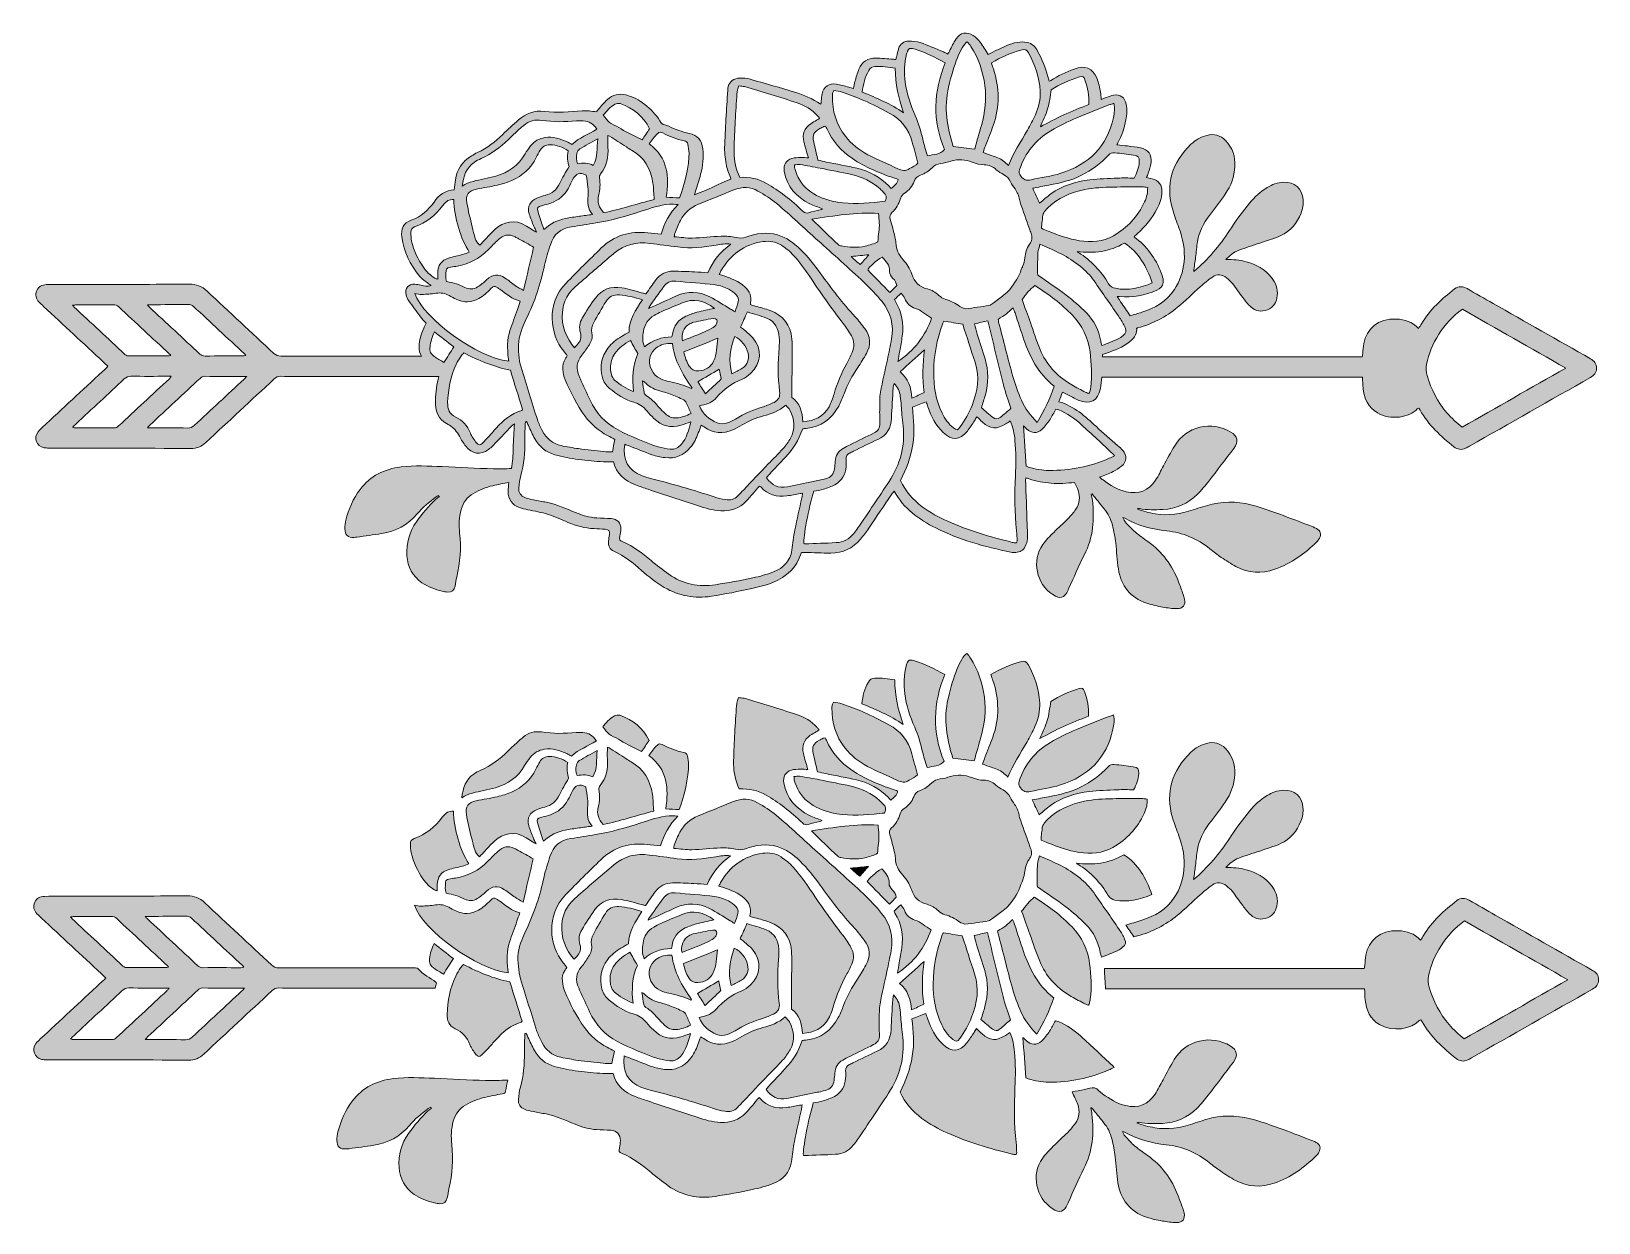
# Model space of a CAD drawing. Header units: inches. Extents: x 0.74 to 5.25, y 1.29 to 4.72.
import ezdxf

# ---------------------------------------------------------------- set-up
doc = ezdxf.new("R2010")
doc.units = ezdxf.units.IN
doc.header["$MEASUREMENT"] = 0
doc.layers.add('Calque 1', color=7, linetype='Continuous')

# ---------------------------------------------------------------- blocks, each defined once
blk = doc.blocks.new('block 5')
at = {"layer": 'Calque 1', "true_color": 0x608261}
h = blk.add_hatch(color=77, dxfattribs=at)
h.dxf.hatch_style = 2
edge = h.paths.add_edge_path()
edge.add_spline(control_points=[(4.1781, 2.3103), (4.1982, 2.3103), (4.2177, 2.3095), (4.2368, 2.3041), (4.2654, 2.2961), (4.2903, 2.2822), (4.3092, 2.2587), (4.3214, 2.2435), (4.3277, 2.2263), (4.3259, 2.2065), (4.3242, 2.1875), (4.3155, 2.1731), (4.2975, 2.1659), (4.2802, 2.1589), (4.2636, 2.1615), (4.2498, 2.1741), (4.2411, 2.182), (4.2339, 2.1917), (4.2266, 2.2011), (4.2164, 2.2142), (4.2072, 2.2281), (4.197, 2.2411), (4.192, 2.2474), (4.1859, 2.2529), (4.1796, 2.2579), (4.1668, 2.268), (4.1527, 2.2694), (4.1393, 2.2601), (4.1271, 2.2517), (4.1157, 2.2419), (4.1045, 2.2321), (4.0825, 2.2126), (4.0617, 2.1917), (4.039, 2.1731), (4.0051, 2.1452), (3.9667, 2.1251), (3.9241, 2.1136), (3.9208, 2.1127), (3.9175, 2.1122), (3.9138, 2.1114), (3.9062, 2.1225), (3.8988, 2.1332), (3.8908, 2.1447), (3.9065, 2.1495), (3.9215, 2.1539), (3.9364, 2.1586), (3.9744, 2.1707), (4.0072, 2.19), (4.0298, 2.224), (4.0459, 2.2482), (4.0548, 2.2749), (4.0577, 2.3039), (4.0612, 2.3379), (4.0547, 2.37), (4.0431, 2.4016), (4.0368, 2.4187), (4.0302, 2.4359), (4.025, 2.4534), (4.0029, 2.5272), (4.0242, 2.5893), (4.0777, 2.6419), (4.0903, 2.6543), (4.1055, 2.6629), (4.1228, 2.6676), (4.1437, 2.6731), (4.1618, 2.6681), (4.1768, 2.653), (4.1971, 2.6324), (4.2056, 2.6071), (4.204, 2.5785), (4.2025, 2.5492), (4.1929, 2.5225), (4.1763, 2.4986), (4.1617, 2.4776), (4.1463, 2.4572), (4.1306, 2.437), (4.1132, 2.4147), (4.1013, 2.39), (4.0965, 2.3622), (4.0938, 2.3471), (4.0928, 2.3318), (4.0909, 2.3166), (4.0892, 2.3035), (4.0874, 2.2905), (4.0854, 2.2758), (4.089, 2.2787), (4.0915, 2.2807), (4.0939, 2.2828), (4.1329, 2.3178), (4.1657, 2.3577), (4.1939, 2.4018), (4.2097, 2.4266), (4.2281, 2.4497), (4.2463, 2.4727), (4.2604, 2.4904), (4.2774, 2.5054), (4.2969, 2.5174), (4.3112, 2.5263), (4.3267, 2.5319), (4.3437, 2.5327), (4.3753, 2.5342), (4.3977, 2.5143), (4.3999, 2.4828), (4.4009, 2.4694), (4.3992, 2.4564), (4.3941, 2.4439), (4.3825, 2.4153), (4.364, 2.392), (4.3356, 2.3791), (4.3163, 2.3704), (4.2956, 2.3647), (4.2755, 2.3578), (4.2554, 2.3509), (4.235, 2.3447), (4.2152, 2.3372), (4.2008, 2.3317), (4.1889, 2.3219), (4.1781, 2.3103)], knot_values=[0, 0, 0, 0, 1, 1, 1, 2, 2, 2, 3, 3, 3, 4, 4, 4, 5, 5, 5, 6, 6, 6, 7, 7, 7, 8, 8, 8, 9, 9, 9, 10, 10, 10, 11, 11, 11, 12, 12, 12, 13, 13, 13, 14, 14, 14, 15, 15, 15, 16, 16, 16, 17, 17, 17, 18, 18, 18, 19, 19, 19, 20, 20, 20, 21, 21, 21, 22, 22, 22, 23, 23, 23, 24, 24, 24, 25, 25, 25, 26, 26, 26, 27, 27, 27, 28, 28, 28, 29, 29, 29, 30, 30, 30, 31, 31, 31, 32, 32, 32, 33, 33, 33, 34, 34, 34, 35, 35, 35, 36, 36, 36, 37, 37, 37, 38, 38, 38, 39, 39, 39, 39], degree=3, periodic=1)
h = blk.add_hatch(color=77, dxfattribs=at)
h.dxf.hatch_style = 2
edge = h.paths.add_edge_path()
edge.add_spline(control_points=[(3.736, 1.6649), (3.7479, 1.6671), (3.7599, 1.6693), (3.7719, 1.6715), (3.7816, 1.6733), (3.7919, 1.6782), (3.8006, 1.6762), (3.8091, 1.6741), (3.8158, 1.6646), (3.8237, 1.659), (3.8442, 1.6444), (3.8655, 1.6309), (3.8905, 1.6253), (3.9269, 1.6172), (3.9541, 1.6276), (3.9746, 1.6585), (3.9833, 1.6716), (3.99, 1.686), (3.9976, 1.6998), (4.0083, 1.7192), (4.0181, 1.7391), (4.0299, 1.7578), (4.0469, 1.7846), (4.0707, 1.8036), (4.1022, 1.811), (4.1335, 1.8182), (4.1633, 1.8131), (4.191, 1.7972), (4.2111, 1.7856), (4.2138, 1.7686), (4.1997, 1.7502), (4.1757, 1.7186), (4.152, 1.6868), (4.1277, 1.6555), (4.1175, 1.6424), (4.1069, 1.6295), (4.0952, 1.6178), (4.0678, 1.5906), (4.0344, 1.5764), (3.9957, 1.5741), (3.9731, 1.5728), (3.9506, 1.5731), (3.9282, 1.5767), (3.9263, 1.577), (3.9243, 1.5767), (3.9222, 1.576), (3.9386, 1.5685), (3.9559, 1.5649), (3.9735, 1.5618), (4.0111, 1.5552), (4.0472, 1.5614), (4.0829, 1.5731), (4.1011, 1.579), (4.1193, 1.5854), (4.1379, 1.5897), (4.1804, 1.5994), (4.2227, 1.5959), (4.2642, 1.5835), (4.287, 1.5767), (4.3094, 1.5686), (4.3318, 1.5605), (4.3606, 1.55), (4.3892, 1.5389), (4.4179, 1.528), (4.4246, 1.5254), (4.4314, 1.5228), (4.4378, 1.5194), (4.4493, 1.5133), (4.4522, 1.5029), (4.4458, 1.4914), (4.4438, 1.4877), (4.4413, 1.4841), (4.4383, 1.4812), (4.4033, 1.4467), (4.3644, 1.4183), (4.3174, 1.4022), (4.2791, 1.3891), (4.2418, 1.3913), (4.206, 1.4102), (4.1914, 1.418), (4.1775, 1.4272), (4.1637, 1.4364), (4.1524, 1.444), (4.1416, 1.4524), (4.131, 1.461), (4.0945, 1.4904), (4.0531, 1.5077), (4.0065, 1.5128), (3.9642, 1.5174), (3.9236, 1.5278), (3.8864, 1.5493), (3.8854, 1.5499), (3.8842, 1.55), (3.8805, 1.5511), (3.8837, 1.5455), (3.8852, 1.541), (3.8881, 1.5379), (3.8973, 1.5279), (3.9064, 1.5177), (3.9167, 1.5089), (3.928, 1.4992), (3.9404, 1.4908), (3.9526, 1.4822), (3.9945, 1.4529), (4.0227, 1.4131), (4.0409, 1.3659), (4.0455, 1.354), (4.0498, 1.3419), (4.0541, 1.3299), (4.0557, 1.3255), (4.0572, 1.321), (4.0582, 1.3164), (4.0618, 1.2994), (4.0536, 1.2885), (4.0361, 1.2889), (4.0225, 1.2892), (4.0088, 1.2908), (3.9955, 1.2933), (3.98, 1.2961), (3.9645, 1.2996), (3.9497, 1.3045), (3.9022, 1.3204), (3.8757, 1.3547), (3.8678, 1.4032), (3.8638, 1.4279), (3.8632, 1.4531), (3.86, 1.478), (3.8578, 1.4952), (3.8547, 1.5125), (3.8505, 1.5293), (3.8461, 1.5468), (3.838, 1.5628), (3.8264, 1.5768), (3.8148, 1.5908), (3.8035, 1.6051), (3.7921, 1.6192), (3.7913, 1.6188), (3.7906, 1.6183), (3.7898, 1.6179), (3.791, 1.6123), (3.7926, 1.6067), (3.7932, 1.6011), (3.7987, 1.5469), (3.7962, 1.4942), (3.7701, 1.4443), (3.7533, 1.4122), (3.7396, 1.3786), (3.7246, 1.3457), (3.724, 1.3445), (3.7236, 1.3433), (3.7231, 1.3421), (3.713, 1.3188), (3.7006, 1.3152), (3.679, 1.3292), (3.6317, 1.3597), (3.6178, 1.4276), (3.6504, 1.4732), (3.6595, 1.4859), (3.6707, 1.4972), (3.6818, 1.5084), (3.6952, 1.5221), (3.7098, 1.5346), (3.7233, 1.5483), (3.7313, 1.5564), (3.7387, 1.5654), (3.7453, 1.5748), (3.7568, 1.5912), (3.7587, 1.6097), (3.7522, 1.6284), (3.748, 1.6404), (3.7419, 1.6517), (3.736, 1.6649)], knot_values=[0, 0, 0, 0, 1, 1, 1, 2, 2, 2, 3, 3, 3, 4, 4, 4, 5, 5, 5, 6, 6, 6, 7, 7, 7, 8, 8, 8, 9, 9, 9, 10, 10, 10, 11, 11, 11, 12, 12, 12, 13, 13, 13, 14, 14, 14, 15, 15, 15, 16, 16, 16, 17, 17, 17, 18, 18, 18, 19, 19, 19, 20, 20, 20, 21, 21, 21, 22, 22, 22, 23, 23, 23, 24, 24, 24, 25, 25, 25, 26, 26, 26, 27, 27, 27, 28, 28, 28, 29, 29, 29, 30, 30, 30, 31, 31, 31, 32, 32, 32, 33, 33, 33, 34, 34, 34, 35, 35, 35, 36, 36, 36, 37, 37, 37, 38, 38, 38, 39, 39, 39, 40, 40, 40, 41, 41, 41, 42, 42, 42, 43, 43, 43, 44, 44, 44, 45, 45, 45, 46, 46, 46, 47, 47, 47, 48, 48, 48, 49, 49, 49, 50, 50, 50, 51, 51, 51, 52, 52, 52, 53, 53, 53, 54, 54, 54, 55, 55, 55, 56, 56, 56, 57, 57, 57, 57], degree=3, periodic=1)
h = blk.add_hatch(color=77, dxfattribs=at)
h.dxf.hatch_style = 2
edge = h.paths.add_edge_path()
edge.add_spline(control_points=[(2.1129, 1.6988), (2.1108, 1.6883), (2.1086, 1.6775), (2.1066, 1.6667), (2.1056, 1.6615), (2.102, 1.6602), (2.0975, 1.6594), (2.0808, 1.6561), (2.0641, 1.6528), (2.0474, 1.6491), (2.0278, 1.6446), (2.0093, 1.637), (1.9918, 1.627), (1.9734, 1.6164), (1.9622, 1.6007), (1.9564, 1.5805), (1.9501, 1.5583), (1.9497, 1.5357), (1.952, 1.5132), (1.9566, 1.4703), (1.9538, 1.4281), (1.9439, 1.3863), (1.9419, 1.3776), (1.9409, 1.3686), (1.939, 1.3599), (1.9365, 1.3479), (1.9295, 1.3423), (1.9174, 1.3429), (1.9123, 1.3432), (1.9072, 1.344), (1.9023, 1.3453), (1.8816, 1.3508), (1.8614, 1.3577), (1.8437, 1.37), (1.8167, 1.3887), (1.8027, 1.415), (1.8006, 1.4476), (1.7984, 1.4832), (1.807, 1.516), (1.8278, 1.5454), (1.8443, 1.5688), (1.863, 1.5903), (1.8837, 1.6101), (1.8867, 1.613), (1.8906, 1.6151), (1.894, 1.6175), (1.8931, 1.6185), (1.8923, 1.6196), (1.8914, 1.6206), (1.8891, 1.6193), (1.8865, 1.6183), (1.8844, 1.6167), (1.8649, 1.6022), (1.846, 1.587), (1.8303, 1.5682), (1.8034, 1.5359), (1.7687, 1.5177), (1.7275, 1.5113), (1.7039, 1.5077), (1.6803, 1.5045), (1.6567, 1.5012), (1.6541, 1.5008), (1.6516, 1.5006), (1.649, 1.5005), (1.6302, 1.4995), (1.6221, 1.5066), (1.6219, 1.5256), (1.6218, 1.5336), (1.6227, 1.5418), (1.6247, 1.5496), (1.6326, 1.5818), (1.6459, 1.6117), (1.666, 1.6382), (1.6955, 1.6772), (1.7357, 1.6972), (1.7835, 1.703), (1.823, 1.7078), (1.8627, 1.7053), (1.9023, 1.7039), (1.9512, 1.7021), (2.0002, 1.6991), (2.0492, 1.6975), (2.0699, 1.6968), (2.0907, 1.6983), (2.1129, 1.6988)], knot_values=[0, 0, 0, 0, 1, 1, 1, 2, 2, 2, 3, 3, 3, 4, 4, 4, 5, 5, 5, 6, 6, 6, 7, 7, 7, 8, 8, 8, 9, 9, 9, 10, 10, 10, 11, 11, 11, 12, 12, 12, 13, 13, 13, 14, 14, 14, 15, 15, 15, 16, 16, 16, 17, 17, 17, 18, 18, 18, 19, 19, 19, 20, 20, 20, 21, 21, 21, 22, 22, 22, 23, 23, 23, 24, 24, 24, 25, 25, 25, 26, 26, 26, 27, 27, 27, 28, 28, 28, 28], degree=3, periodic=1)
at = {"layer": 'Calque 1', "lineweight": 0}
for points, knots in [([(4.1781, 2.3103), (4.1982, 2.3103), (4.2177, 2.3095), (4.2368, 2.3041), (4.2654, 2.2961), (4.2903, 2.2822), (4.3092, 2.2587), (4.3214, 2.2435), (4.3277, 2.2263), (4.3259, 2.2065), (4.3242, 2.1875), (4.3155, 2.1731), (4.2975, 2.1659), (4.2802, 2.1589), (4.2636, 2.1615), (4.2498, 2.1741), (4.2411, 2.182), (4.2339, 2.1917), (4.2266, 2.2011), (4.2164, 2.2142), (4.2072, 2.2281), (4.197, 2.2411), (4.192, 2.2474), (4.1859, 2.2529), (4.1796, 2.2579), (4.1668, 2.268), (4.1527, 2.2694), (4.1393, 2.2601), (4.1271, 2.2517), (4.1157, 2.2419), (4.1045, 2.2321), (4.0825, 2.2126), (4.0617, 2.1917), (4.039, 2.1731), (4.0051, 2.1452), (3.9667, 2.1251), (3.9241, 2.1136), (3.9208, 2.1127), (3.9175, 2.1122), (3.9138, 2.1114), (3.9062, 2.1225), (3.8988, 2.1332), (3.8908, 2.1447), (3.9065, 2.1495), (3.9215, 2.1539), (3.9364, 2.1586), (3.9744, 2.1707), (4.0072, 2.19), (4.0298, 2.224), (4.0459, 2.2482), (4.0548, 2.2749), (4.0577, 2.3039), (4.0612, 2.3379), (4.0547, 2.37), (4.0431, 2.4016), (4.0368, 2.4187), (4.0302, 2.4359), (4.025, 2.4534), (4.0029, 2.5272), (4.0242, 2.5893), (4.0777, 2.6419), (4.0903, 2.6543), (4.1055, 2.6629), (4.1228, 2.6676), (4.1437, 2.6731), (4.1618, 2.6681), (4.1768, 2.653), (4.1971, 2.6324), (4.2056, 2.6071), (4.204, 2.5785), (4.2025, 2.5492), (4.1929, 2.5225), (4.1763, 2.4986), (4.1617, 2.4776), (4.1463, 2.4572), (4.1306, 2.437), (4.1132, 2.4147), (4.1013, 2.39), (4.0965, 2.3622), (4.0938, 2.3471), (4.0928, 2.3318), (4.0909, 2.3166), (4.0892, 2.3035), (4.0874, 2.2905), (4.0854, 2.2758), (4.089, 2.2787), (4.0915, 2.2807), (4.0939, 2.2828), (4.1329, 2.3178), (4.1657, 2.3577), (4.1939, 2.4018), (4.2097, 2.4266), (4.2281, 2.4497), (4.2463, 2.4727), (4.2604, 2.4904), (4.2774, 2.5054), (4.2969, 2.5174), (4.3112, 2.5263), (4.3267, 2.5319), (4.3437, 2.5327), (4.3753, 2.5342), (4.3977, 2.5143), (4.3999, 2.4828), (4.4009, 2.4694), (4.3992, 2.4564), (4.3941, 2.4439), (4.3825, 2.4153), (4.364, 2.392), (4.3356, 2.3791), (4.3163, 2.3704), (4.2956, 2.3647), (4.2755, 2.3578), (4.2554, 2.3509), (4.235, 2.3447), (4.2152, 2.3372), (4.2008, 2.3317), (4.1889, 2.3219), (4.1781, 2.3103)], [0, 0, 0, 0, 1, 1, 1, 2, 2, 2, 3, 3, 3, 4, 4, 4, 5, 5, 5, 6, 6, 6, 7, 7, 7, 8, 8, 8, 9, 9, 9, 10, 10, 10, 11, 11, 11, 12, 12, 12, 13, 13, 13, 14, 14, 14, 15, 15, 15, 16, 16, 16, 17, 17, 17, 18, 18, 18, 19, 19, 19, 20, 20, 20, 21, 21, 21, 22, 22, 22, 23, 23, 23, 24, 24, 24, 25, 25, 25, 26, 26, 26, 27, 27, 27, 28, 28, 28, 29, 29, 29, 30, 30, 30, 31, 31, 31, 32, 32, 32, 33, 33, 33, 34, 34, 34, 35, 35, 35, 36, 36, 36, 37, 37, 37, 38, 38, 38, 39, 39, 39, 39]), ([(3.736, 1.6649), (3.7479, 1.6671), (3.7599, 1.6693), (3.7719, 1.6715), (3.7816, 1.6733), (3.7919, 1.6782), (3.8006, 1.6762), (3.8091, 1.6741), (3.8158, 1.6646), (3.8237, 1.659), (3.8442, 1.6444), (3.8655, 1.6309), (3.8905, 1.6253), (3.9269, 1.6172), (3.9541, 1.6276), (3.9746, 1.6585), (3.9833, 1.6716), (3.99, 1.686), (3.9976, 1.6998), (4.0083, 1.7192), (4.0181, 1.7391), (4.0299, 1.7578), (4.0469, 1.7846), (4.0707, 1.8036), (4.1022, 1.811), (4.1335, 1.8182), (4.1633, 1.8131), (4.191, 1.7972), (4.2111, 1.7856), (4.2138, 1.7686), (4.1997, 1.7502), (4.1757, 1.7186), (4.152, 1.6868), (4.1277, 1.6555), (4.1175, 1.6424), (4.1069, 1.6295), (4.0952, 1.6178), (4.0678, 1.5906), (4.0344, 1.5764), (3.9957, 1.5741), (3.9731, 1.5728), (3.9506, 1.5731), (3.9282, 1.5767), (3.9263, 1.577), (3.9243, 1.5767), (3.9222, 1.576), (3.9386, 1.5685), (3.9559, 1.5649), (3.9735, 1.5618), (4.0111, 1.5552), (4.0472, 1.5614), (4.0829, 1.5731), (4.1011, 1.579), (4.1193, 1.5854), (4.1379, 1.5897), (4.1804, 1.5994), (4.2227, 1.5959), (4.2642, 1.5835), (4.287, 1.5767), (4.3094, 1.5686), (4.3318, 1.5605), (4.3606, 1.55), (4.3892, 1.5389), (4.4179, 1.528), (4.4246, 1.5254), (4.4314, 1.5228), (4.4378, 1.5194), (4.4493, 1.5133), (4.4522, 1.5029), (4.4458, 1.4914), (4.4438, 1.4877), (4.4413, 1.4841), (4.4383, 1.4812), (4.4033, 1.4467), (4.3644, 1.4183), (4.3174, 1.4022), (4.2791, 1.3891), (4.2418, 1.3913), (4.206, 1.4102), (4.1914, 1.418), (4.1775, 1.4272), (4.1637, 1.4364), (4.1524, 1.444), (4.1416, 1.4524), (4.131, 1.461), (4.0945, 1.4904), (4.0531, 1.5077), (4.0065, 1.5128), (3.9642, 1.5174), (3.9236, 1.5278), (3.8864, 1.5493), (3.8854, 1.5499), (3.8842, 1.55), (3.8805, 1.5511), (3.8837, 1.5455), (3.8852, 1.541), (3.8881, 1.5379), (3.8973, 1.5279), (3.9064, 1.5177), (3.9167, 1.5089), (3.928, 1.4992), (3.9404, 1.4908), (3.9526, 1.4822), (3.9945, 1.4529), (4.0227, 1.4131), (4.0409, 1.3659), (4.0455, 1.354), (4.0498, 1.3419), (4.0541, 1.3299), (4.0557, 1.3255), (4.0572, 1.321), (4.0582, 1.3164), (4.0618, 1.2994), (4.0536, 1.2885), (4.0361, 1.2889), (4.0225, 1.2892), (4.0088, 1.2908), (3.9955, 1.2933), (3.98, 1.2961), (3.9645, 1.2996), (3.9497, 1.3045), (3.9022, 1.3204), (3.8757, 1.3547), (3.8678, 1.4032), (3.8638, 1.4279), (3.8632, 1.4531), (3.86, 1.478), (3.8578, 1.4952), (3.8547, 1.5125), (3.8505, 1.5293), (3.8461, 1.5468), (3.838, 1.5628), (3.8264, 1.5768), (3.8148, 1.5908), (3.8035, 1.6051), (3.7921, 1.6192), (3.7913, 1.6188), (3.7906, 1.6183), (3.7898, 1.6179), (3.791, 1.6123), (3.7926, 1.6067), (3.7932, 1.6011), (3.7987, 1.5469), (3.7962, 1.4942), (3.7701, 1.4443), (3.7533, 1.4122), (3.7396, 1.3786), (3.7246, 1.3457), (3.724, 1.3445), (3.7236, 1.3433), (3.7231, 1.3421), (3.713, 1.3188), (3.7006, 1.3152), (3.679, 1.3292), (3.6317, 1.3597), (3.6178, 1.4276), (3.6504, 1.4732), (3.6595, 1.4859), (3.6707, 1.4972), (3.6818, 1.5084), (3.6952, 1.5221), (3.7098, 1.5346), (3.7233, 1.5483), (3.7313, 1.5564), (3.7387, 1.5654), (3.7453, 1.5748), (3.7568, 1.5912), (3.7587, 1.6097), (3.7522, 1.6284), (3.748, 1.6404), (3.7419, 1.6517), (3.736, 1.6649)], [0, 0, 0, 0, 1, 1, 1, 2, 2, 2, 3, 3, 3, 4, 4, 4, 5, 5, 5, 6, 6, 6, 7, 7, 7, 8, 8, 8, 9, 9, 9, 10, 10, 10, 11, 11, 11, 12, 12, 12, 13, 13, 13, 14, 14, 14, 15, 15, 15, 16, 16, 16, 17, 17, 17, 18, 18, 18, 19, 19, 19, 20, 20, 20, 21, 21, 21, 22, 22, 22, 23, 23, 23, 24, 24, 24, 25, 25, 25, 26, 26, 26, 27, 27, 27, 28, 28, 28, 29, 29, 29, 30, 30, 30, 31, 31, 31, 32, 32, 32, 33, 33, 33, 34, 34, 34, 35, 35, 35, 36, 36, 36, 37, 37, 37, 38, 38, 38, 39, 39, 39, 40, 40, 40, 41, 41, 41, 42, 42, 42, 43, 43, 43, 44, 44, 44, 45, 45, 45, 46, 46, 46, 47, 47, 47, 48, 48, 48, 49, 49, 49, 50, 50, 50, 51, 51, 51, 52, 52, 52, 53, 53, 53, 54, 54, 54, 55, 55, 55, 56, 56, 56, 57, 57, 57, 57]), ([(2.1129, 1.6988), (2.1108, 1.6883), (2.1086, 1.6775), (2.1066, 1.6667), (2.1056, 1.6615), (2.102, 1.6602), (2.0975, 1.6594), (2.0808, 1.6561), (2.0641, 1.6528), (2.0474, 1.6491), (2.0278, 1.6446), (2.0093, 1.637), (1.9918, 1.627), (1.9734, 1.6164), (1.9622, 1.6007), (1.9564, 1.5805), (1.9501, 1.5583), (1.9497, 1.5357), (1.952, 1.5132), (1.9566, 1.4703), (1.9538, 1.4281), (1.9439, 1.3863), (1.9419, 1.3776), (1.9409, 1.3686), (1.939, 1.3599), (1.9365, 1.3479), (1.9295, 1.3423), (1.9174, 1.3429), (1.9123, 1.3432), (1.9072, 1.344), (1.9023, 1.3453), (1.8816, 1.3508), (1.8614, 1.3577), (1.8437, 1.37), (1.8167, 1.3887), (1.8027, 1.415), (1.8006, 1.4476), (1.7984, 1.4832), (1.807, 1.516), (1.8278, 1.5454), (1.8443, 1.5688), (1.863, 1.5903), (1.8837, 1.6101), (1.8867, 1.613), (1.8906, 1.6151), (1.894, 1.6175), (1.8931, 1.6185), (1.8923, 1.6196), (1.8914, 1.6206), (1.8891, 1.6193), (1.8865, 1.6183), (1.8844, 1.6167), (1.8649, 1.6022), (1.846, 1.587), (1.8303, 1.5682), (1.8034, 1.5359), (1.7687, 1.5177), (1.7275, 1.5113), (1.7039, 1.5077), (1.6803, 1.5045), (1.6567, 1.5012), (1.6541, 1.5008), (1.6516, 1.5006), (1.649, 1.5005), (1.6302, 1.4995), (1.6221, 1.5066), (1.6219, 1.5256), (1.6218, 1.5336), (1.6227, 1.5418), (1.6247, 1.5496), (1.6326, 1.5818), (1.6459, 1.6117), (1.666, 1.6382), (1.6955, 1.6772), (1.7357, 1.6972), (1.7835, 1.703), (1.823, 1.7078), (1.8627, 1.7053), (1.9023, 1.7039), (1.9512, 1.7021), (2.0002, 1.6991), (2.0492, 1.6975), (2.0699, 1.6968), (2.0907, 1.6983), (2.1129, 1.6988)], [0, 0, 0, 0, 1, 1, 1, 2, 2, 2, 3, 3, 3, 4, 4, 4, 5, 5, 5, 6, 6, 6, 7, 7, 7, 8, 8, 8, 9, 9, 9, 10, 10, 10, 11, 11, 11, 12, 12, 12, 13, 13, 13, 14, 14, 14, 15, 15, 15, 16, 16, 16, 17, 17, 17, 18, 18, 18, 19, 19, 19, 20, 20, 20, 21, 21, 21, 22, 22, 22, 23, 23, 23, 24, 24, 24, 25, 25, 25, 26, 26, 26, 27, 27, 27, 28, 28, 28, 28])]:
    blk.add_open_spline(points, degree=3, knots=knots, dxfattribs=at)
blk = doc.blocks.new('block 6')
at = {"layer": 'Calque 1', "true_color": 0x445e3c}
h = blk.add_hatch(color=69, dxfattribs=at)
h.dxf.hatch_style = 2
edge = h.paths.add_edge_path()
edge.add_spline(control_points=[(2.779, 2.5363), (2.7682, 2.5596), (2.7625, 2.5832), (2.7625, 2.6076), (2.7625, 2.6344), (2.7641, 2.6612), (2.7654, 2.688), (2.7667, 2.7144), (2.7684, 2.7407), (2.7703, 2.7671), (2.7711, 2.7775), (2.7712, 2.7883), (2.7765, 2.7991), (2.782, 2.7985), (2.7876, 2.7987), (2.7927, 2.7972), (2.8432, 2.782), (2.8937, 2.7669), (2.9439, 2.7507), (2.9664, 2.7435), (2.9863, 2.731), (3.0026, 2.7134), (3.0045, 2.7113), (3.0062, 2.7089), (3.0087, 2.7058), (3.0052, 2.7038), (3.0023, 2.7023), (2.9996, 2.7006), (2.9941, 2.6973), (2.9885, 2.6943), (2.9832, 2.6907), (2.9646, 2.6779), (2.9579, 2.6602), (2.9633, 2.6384), (2.9671, 2.6232), (2.9717, 2.6082), (2.9763, 2.5919), (2.969, 2.5925), (2.962, 2.5937), (2.9551, 2.5934), (2.9462, 2.5931), (2.937, 2.5931), (2.9287, 2.5905), (2.9116, 2.5852), (2.9038, 2.5713), (2.907, 2.5537), (2.9148, 2.5095), (2.9412, 2.4796), (2.9807, 2.4604), (2.9921, 2.4548), (3.0042, 2.4507), (3.0171, 2.4454), (3.0145, 2.4442), (3.0126, 2.4429), (3.0105, 2.4424), (2.9994, 2.4397), (2.988, 2.4378), (2.9771, 2.4343), (2.9703, 2.4321), (2.9663, 2.4338), (2.9614, 2.4382), (2.9439, 2.4539), (2.9266, 2.4698), (2.9081, 2.484), (2.8916, 2.4967), (2.874, 2.5081), (2.8561, 2.5186), (2.8328, 2.5323), (2.807, 2.5374), (2.779, 2.5363)], knot_values=[0, 0, 0, 0, 1, 1, 1, 2, 2, 2, 3, 3, 3, 4, 4, 4, 5, 5, 5, 6, 6, 6, 7, 7, 7, 8, 8, 8, 9, 9, 9, 10, 10, 10, 11, 11, 11, 12, 12, 12, 13, 13, 13, 14, 14, 14, 15, 15, 15, 16, 16, 16, 17, 17, 17, 18, 18, 18, 19, 19, 19, 20, 20, 20, 21, 21, 21, 22, 22, 22, 23, 23, 23, 23], degree=3, periodic=1)
h = blk.add_hatch(color=69, dxfattribs=at)
h.dxf.hatch_style = 2
edge = h.paths.add_edge_path()
edge.add_spline(control_points=[(3.5751, 1.4843), (3.5706, 1.4849), (3.5663, 1.4851), (3.5623, 1.4861), (3.4989, 1.5016), (3.4366, 1.52), (3.3769, 1.5468), (3.3512, 1.5584), (3.3265, 1.5717), (3.3039, 1.5887), (3.2773, 1.6087), (3.2556, 1.6329), (3.2411, 1.6642), (3.2585, 1.6963), (3.27, 1.7309), (3.2764, 1.7672), (3.2829, 1.8033), (3.2787, 1.8393), (3.2754, 1.8754), (3.2887, 1.8804), (3.3013, 1.8852), (3.3151, 1.8903), (3.3167, 1.8856), (3.3183, 1.8809), (3.32, 1.8762), (3.3295, 1.8485), (3.3422, 1.8228), (3.364, 1.8023), (3.3893, 1.7784), (3.4115, 1.7794), (3.4335, 1.8064), (3.441, 1.8156), (3.4472, 1.8259), (3.4539, 1.8357), (3.4563, 1.8392), (3.4584, 1.8427), (3.4611, 1.8469), (3.4667, 1.8417), (3.4714, 1.8369), (3.4764, 1.8325), (3.5, 1.8116), (3.5183, 1.8103), (3.5446, 1.8274), (3.5485, 1.8299), (3.5523, 1.8325), (3.5566, 1.8353), (3.5661, 1.8174), (3.5684, 1.7983), (3.5703, 1.7794), (3.5738, 1.7454), (3.5733, 1.7114), (3.5717, 1.6772), (3.5693, 1.6244), (3.5688, 1.5716), (3.575, 1.519), (3.5762, 1.5093), (3.5762, 1.4994), (3.5766, 1.4896), (3.5767, 1.4881), (3.5757, 1.4865), (3.5751, 1.4843)], knot_values=[0, 0, 0, 0, 1, 1, 1, 2, 2, 2, 3, 3, 3, 4, 4, 4, 5, 5, 5, 6, 6, 6, 7, 7, 7, 8, 8, 8, 9, 9, 9, 10, 10, 10, 11, 11, 11, 12, 12, 12, 13, 13, 13, 14, 14, 14, 15, 15, 15, 16, 16, 16, 17, 17, 17, 18, 18, 18, 19, 19, 19, 20, 20, 20, 20], degree=3, periodic=1)
h = blk.add_hatch(color=69, dxfattribs=at)
h.dxf.hatch_style = 2
edge = h.paths.add_edge_path()
edge.add_spline(control_points=[(3.8567, 1.7353), (3.8507, 1.7324), (3.8462, 1.73), (3.8416, 1.728), (3.7866, 1.704), (3.729, 1.6922), (3.6688, 1.6929), (3.6487, 1.6932), (3.6289, 1.6962), (3.6098, 1.7025), (3.607, 1.7034), (3.6044, 1.7047), (3.6029, 1.7054), (3.6001, 1.7442), (3.5974, 1.7819), (3.5945, 1.8214), (3.598, 1.8181), (3.6009, 1.8153), (3.6038, 1.8127), (3.6183, 1.7993), (3.6337, 1.798), (3.6482, 1.8112), (3.6572, 1.8194), (3.6644, 1.8298), (3.6713, 1.8399), (3.6775, 1.849), (3.6822, 1.8592), (3.6879, 1.8696), (3.6907, 1.8688), (3.6935, 1.8684), (3.6961, 1.8673), (3.7205, 1.8574), (3.7418, 1.8425), (3.7611, 1.8249), (3.7917, 1.7971), (3.8219, 1.7688), (3.8522, 1.7407), (3.8534, 1.7396), (3.8543, 1.7382), (3.8567, 1.7353)], knot_values=[0, 0, 0, 0, 1, 1, 1, 2, 2, 2, 3, 3, 3, 4, 4, 4, 5, 5, 5, 6, 6, 6, 7, 7, 7, 8, 8, 8, 9, 9, 9, 10, 10, 10, 11, 11, 11, 12, 12, 12, 13, 13, 13, 13], degree=3, periodic=1)
at = {"layer": 'Calque 1', "lineweight": 0}
for points, knots in [([(2.779, 2.5363), (2.7682, 2.5596), (2.7625, 2.5832), (2.7625, 2.6076), (2.7625, 2.6344), (2.7641, 2.6612), (2.7654, 2.688), (2.7667, 2.7144), (2.7684, 2.7407), (2.7703, 2.7671), (2.7711, 2.7775), (2.7712, 2.7883), (2.7765, 2.7991), (2.782, 2.7985), (2.7876, 2.7987), (2.7927, 2.7972), (2.8432, 2.782), (2.8937, 2.7669), (2.9439, 2.7507), (2.9664, 2.7435), (2.9863, 2.731), (3.0026, 2.7134), (3.0045, 2.7113), (3.0062, 2.7089), (3.0087, 2.7058), (3.0052, 2.7038), (3.0023, 2.7023), (2.9996, 2.7006), (2.9941, 2.6973), (2.9885, 2.6943), (2.9832, 2.6907), (2.9646, 2.6779), (2.9579, 2.6602), (2.9633, 2.6384), (2.9671, 2.6232), (2.9717, 2.6082), (2.9763, 2.5919), (2.969, 2.5925), (2.962, 2.5937), (2.9551, 2.5934), (2.9462, 2.5931), (2.937, 2.5931), (2.9287, 2.5905), (2.9116, 2.5852), (2.9038, 2.5713), (2.907, 2.5537), (2.9148, 2.5095), (2.9412, 2.4796), (2.9807, 2.4604), (2.9921, 2.4548), (3.0042, 2.4507), (3.0171, 2.4454), (3.0145, 2.4442), (3.0126, 2.4429), (3.0105, 2.4424), (2.9994, 2.4397), (2.988, 2.4378), (2.9771, 2.4343), (2.9703, 2.4321), (2.9663, 2.4338), (2.9614, 2.4382), (2.9439, 2.4539), (2.9266, 2.4698), (2.9081, 2.484), (2.8916, 2.4967), (2.874, 2.5081), (2.8561, 2.5186), (2.8328, 2.5323), (2.807, 2.5374), (2.779, 2.5363)], [0, 0, 0, 0, 1, 1, 1, 2, 2, 2, 3, 3, 3, 4, 4, 4, 5, 5, 5, 6, 6, 6, 7, 7, 7, 8, 8, 8, 9, 9, 9, 10, 10, 10, 11, 11, 11, 12, 12, 12, 13, 13, 13, 14, 14, 14, 15, 15, 15, 16, 16, 16, 17, 17, 17, 18, 18, 18, 19, 19, 19, 20, 20, 20, 21, 21, 21, 22, 22, 22, 23, 23, 23, 23]), ([(3.5751, 1.4843), (3.5706, 1.4849), (3.5663, 1.4851), (3.5623, 1.4861), (3.4989, 1.5016), (3.4366, 1.52), (3.3769, 1.5468), (3.3512, 1.5584), (3.3265, 1.5717), (3.3039, 1.5887), (3.2773, 1.6087), (3.2556, 1.6329), (3.2411, 1.6642), (3.2585, 1.6963), (3.27, 1.7309), (3.2764, 1.7672), (3.2829, 1.8033), (3.2787, 1.8393), (3.2754, 1.8754), (3.2887, 1.8804), (3.3013, 1.8852), (3.3151, 1.8903), (3.3167, 1.8856), (3.3183, 1.8809), (3.32, 1.8762), (3.3295, 1.8485), (3.3422, 1.8228), (3.364, 1.8023), (3.3893, 1.7784), (3.4115, 1.7794), (3.4335, 1.8064), (3.441, 1.8156), (3.4472, 1.8259), (3.4539, 1.8357), (3.4563, 1.8392), (3.4584, 1.8427), (3.4611, 1.8469), (3.4667, 1.8417), (3.4714, 1.8369), (3.4764, 1.8325), (3.5, 1.8116), (3.5183, 1.8103), (3.5446, 1.8274), (3.5485, 1.8299), (3.5523, 1.8325), (3.5566, 1.8353), (3.5661, 1.8174), (3.5684, 1.7983), (3.5703, 1.7794), (3.5738, 1.7454), (3.5733, 1.7114), (3.5717, 1.6772), (3.5693, 1.6244), (3.5688, 1.5716), (3.575, 1.519), (3.5762, 1.5093), (3.5762, 1.4994), (3.5766, 1.4896), (3.5767, 1.4881), (3.5757, 1.4865), (3.5751, 1.4843)], [0, 0, 0, 0, 1, 1, 1, 2, 2, 2, 3, 3, 3, 4, 4, 4, 5, 5, 5, 6, 6, 6, 7, 7, 7, 8, 8, 8, 9, 9, 9, 10, 10, 10, 11, 11, 11, 12, 12, 12, 13, 13, 13, 14, 14, 14, 15, 15, 15, 16, 16, 16, 17, 17, 17, 18, 18, 18, 19, 19, 19, 20, 20, 20, 20]), ([(3.8567, 1.7353), (3.8507, 1.7324), (3.8462, 1.73), (3.8416, 1.728), (3.7866, 1.704), (3.729, 1.6922), (3.6688, 1.6929), (3.6487, 1.6932), (3.6289, 1.6962), (3.6098, 1.7025), (3.607, 1.7034), (3.6044, 1.7047), (3.6029, 1.7054), (3.6001, 1.7442), (3.5974, 1.7819), (3.5945, 1.8214), (3.598, 1.8181), (3.6009, 1.8153), (3.6038, 1.8127), (3.6183, 1.7993), (3.6337, 1.798), (3.6482, 1.8112), (3.6572, 1.8194), (3.6644, 1.8298), (3.6713, 1.8399), (3.6775, 1.849), (3.6822, 1.8592), (3.6879, 1.8696), (3.6907, 1.8688), (3.6935, 1.8684), (3.6961, 1.8673), (3.7205, 1.8574), (3.7418, 1.8425), (3.7611, 1.8249), (3.7917, 1.7971), (3.8219, 1.7688), (3.8522, 1.7407), (3.8534, 1.7396), (3.8543, 1.7382), (3.8567, 1.7353)], [0, 0, 0, 0, 1, 1, 1, 2, 2, 2, 3, 3, 3, 4, 4, 4, 5, 5, 5, 6, 6, 6, 7, 7, 7, 8, 8, 8, 9, 9, 9, 10, 10, 10, 11, 11, 11, 12, 12, 12, 13, 13, 13, 13])]:
    blk.add_open_spline(points, degree=3, knots=knots, dxfattribs=at)
blk = doc.blocks.new('block 7')
at = {"layer": 'Calque 1', "true_color": 0xb06f72}
h = blk.add_hatch(color=13, dxfattribs=at)
h.dxf.hatch_style = 2
edge = h.paths.add_edge_path()
edge.add_spline(control_points=[(2.5197, 2.6761), (2.5123, 2.6651), (2.5055, 2.6549), (2.4981, 2.6438), (2.4777, 2.6543), (2.4567, 2.6633), (2.4376, 2.6761), (2.4292, 2.6817), (2.4197, 2.6853), (2.4107, 2.6899), (2.4085, 2.6911), (2.4061, 2.6921), (2.4045, 2.6938), (2.3985, 2.7004), (2.3928, 2.7072), (2.3863, 2.7148), (2.3956, 2.7268), (2.4059, 2.7385), (2.4196, 2.7464), (2.4239, 2.7488), (2.4307, 2.7498), (2.4352, 2.7483), (2.4732, 2.7356), (2.5015, 2.7116), (2.5197, 2.6761)], knot_values=[0, 0, 0, 0, 1, 1, 1, 2, 2, 2, 3, 3, 3, 4, 4, 4, 5, 5, 5, 6, 6, 6, 7, 7, 7, 8, 8, 8, 8], degree=3, periodic=1)
h = blk.add_hatch(color=13, dxfattribs=at)
h.dxf.hatch_style = 2
edge = h.paths.add_edge_path()
edge.add_spline(control_points=[(2.3679, 2.6744), (2.3441, 2.6589), (2.3169, 2.6507), (2.2965, 2.6306), (2.2916, 2.6332), (2.2873, 2.6358), (2.2828, 2.638), (2.2625, 2.6478), (2.2416, 2.6542), (2.2187, 2.6506), (2.2019, 2.6481), (2.1882, 2.64), (2.1776, 2.6269), (2.1718, 2.6197), (2.1661, 2.6121), (2.1616, 2.6039), (2.1428, 2.5703), (2.1136, 2.5505), (2.0774, 2.54), (2.0664, 2.5368), (2.0552, 2.5342), (2.0439, 2.5318), (2.0228, 2.5273), (2.0012, 2.5244), (1.9809, 2.5105), (1.9844, 2.5392), (1.9917, 2.5634), (2.0153, 2.5793), (2.0217, 2.5835), (2.0284, 2.5873), (2.0354, 2.5904), (2.0651, 2.6035), (2.0905, 2.6226), (2.1136, 2.645), (2.1239, 2.6551), (2.1344, 2.6651), (2.145, 2.675), (2.1491, 2.6787), (2.1536, 2.682), (2.1578, 2.6856), (2.1729, 2.6987), (2.1903, 2.7034), (2.2101, 2.7003), (2.2431, 2.695), (2.2763, 2.6957), (2.3095, 2.6986), (2.3158, 2.6992), (2.3223, 2.6993), (2.3286, 2.6988), (2.3468, 2.6975), (2.3566, 2.6914), (2.3679, 2.6744)], knot_values=[0, 0, 0, 0, 1, 1, 1, 2, 2, 2, 3, 3, 3, 4, 4, 4, 5, 5, 5, 6, 6, 6, 7, 7, 7, 8, 8, 8, 9, 9, 9, 10, 10, 10, 11, 11, 11, 12, 12, 12, 13, 13, 13, 14, 14, 14, 15, 15, 15, 16, 16, 16, 17, 17, 17, 17], degree=3, periodic=1)
h = blk.add_hatch(color=13, dxfattribs=at)
h.dxf.hatch_style = 2
edge = h.paths.add_edge_path()
edge.add_spline(control_points=[(2.5675, 2.4792), (2.5762, 2.5377), (2.5732, 2.5927), (2.5184, 2.6323), (2.526, 2.6433), (2.5333, 2.6539), (2.5433, 2.6626), (2.5477, 2.6664), (2.5522, 2.667), (2.5573, 2.6642), (2.5768, 2.6535), (2.5974, 2.6457), (2.6193, 2.6415), (2.6249, 2.6404), (2.6286, 2.6371), (2.6295, 2.6314), (2.6309, 2.623), (2.6327, 2.6147), (2.6331, 2.6062), (2.6343, 2.5764), (2.6189, 2.505), (2.6056, 2.4769), (2.5932, 2.4777), (2.5806, 2.4785), (2.5675, 2.4792)], knot_values=[0, 0, 0, 0, 1, 1, 1, 2, 2, 2, 3, 3, 3, 4, 4, 4, 5, 5, 5, 6, 6, 6, 7, 7, 7, 8, 8, 8, 8], degree=3, periodic=1)
h = blk.add_hatch(color=13, dxfattribs=at)
h.dxf.hatch_style = 2
edge = h.paths.add_edge_path()
edge.add_spline(control_points=[(2.2856, 2.6122), (2.2815, 2.5959), (2.2839, 2.58), (2.2882, 2.5675), (2.2784, 2.55), (2.2688, 2.5354), (2.2616, 2.5197), (2.2529, 2.5007), (2.2395, 2.489), (2.2193, 2.4844), (2.2118, 2.4827), (2.2045, 2.4803), (2.1974, 2.4775), (2.1761, 2.4689), (2.1674, 2.4527), (2.1735, 2.4306), (2.1769, 2.4183), (2.1823, 2.4067), (2.187, 2.3948), (2.1889, 2.3902), (2.1913, 2.3857), (2.1946, 2.3787), (2.1897, 2.3812), (2.1869, 2.3825), (2.1843, 2.3841), (2.1782, 2.388), (2.1722, 2.3921), (2.1661, 2.396), (2.1316, 2.4183), (2.0982, 2.4069), (2.0766, 2.3878), (2.0664, 2.3788), (2.0573, 2.3685), (2.0479, 2.3587), (2.0426, 2.3532), (2.0376, 2.3474), (2.0319, 2.3411), (2.0241, 2.3468), (2.0208, 2.3537), (2.0185, 2.3608), (2.0149, 2.3717), (2.0119, 2.3828), (2.0093, 2.394), (2.004, 2.4168), (1.9982, 2.4395), (1.9942, 2.4625), (1.99, 2.4858), (1.9989, 2.4978), (2.0223, 2.5026), (2.0423, 2.5067), (2.0626, 2.5093), (2.0825, 2.514), (2.0965, 2.5173), (2.1103, 2.5219), (2.1236, 2.5275), (2.155, 2.5407), (2.1786, 2.5626), (2.1939, 2.5933), (2.1975, 2.6005), (2.2012, 2.6077), (2.2053, 2.6147), (2.2113, 2.6252), (2.2207, 2.6301), (2.2328, 2.63), (2.2522, 2.63), (2.2694, 2.6235), (2.2856, 2.6122)], knot_values=[0, 0, 0, 0, 1, 1, 1, 2, 2, 2, 3, 3, 3, 4, 4, 4, 5, 5, 5, 6, 6, 6, 7, 7, 7, 8, 8, 8, 9, 9, 9, 10, 10, 10, 11, 11, 11, 12, 12, 12, 13, 13, 13, 14, 14, 14, 15, 15, 15, 16, 16, 16, 17, 17, 17, 18, 18, 18, 19, 19, 19, 20, 20, 20, 21, 21, 21, 22, 22, 22, 22], degree=3, periodic=1)
h = blk.add_hatch(color=13, dxfattribs=at)
h.dxf.hatch_style = 2
edge = h.paths.add_edge_path()
edge.add_spline(control_points=[(2.3705, 2.647), (2.3676, 2.6198), (2.3711, 2.5945), (2.3578, 2.5708), (2.3428, 2.5784), (2.3278, 2.5777), (2.3123, 2.5749), (2.3085, 2.5852), (2.3083, 2.595), (2.3104, 2.6044), (2.3116, 2.6094), (2.3148, 2.6154), (2.3189, 2.6179), (2.335, 2.6279), (2.3518, 2.6366), (2.3705, 2.647)], knot_values=[0, 0, 0, 0, 1, 1, 1, 2, 2, 2, 3, 3, 3, 4, 4, 4, 5, 5, 5, 5], degree=3, periodic=1)
h = blk.add_hatch(color=13, dxfattribs=at)
h.dxf.hatch_style = 2
edge = h.paths.add_edge_path()
edge.add_spline(control_points=[(2.5328, 2.4725), (2.4826, 2.46), (2.4361, 2.4435), (2.3872, 2.4346), (2.3753, 2.4493), (2.3678, 2.4644), (2.3731, 2.484), (2.3777, 2.5006), (2.3784, 2.5175), (2.3753, 2.5346), (2.3746, 2.5382), (2.3764, 2.5431), (2.3788, 2.5461), (2.397, 2.5688), (2.4018, 2.5948), (2.3997, 2.623), (2.3989, 2.6338), (2.3996, 2.6448), (2.3996, 2.6567), (2.4018, 2.656), (2.4034, 2.6557), (2.4046, 2.6549), (2.4207, 2.6446), (2.4367, 2.6341), (2.4528, 2.6238), (2.4578, 2.6206), (2.4629, 2.6175), (2.4681, 2.6146), (2.5043, 2.5936), (2.5231, 2.561), (2.5291, 2.5207), (2.5314, 2.5052), (2.5316, 2.4894), (2.5328, 2.4725)], knot_values=[0, 0, 0, 0, 1, 1, 1, 2, 2, 2, 3, 3, 3, 4, 4, 4, 5, 5, 5, 6, 6, 6, 7, 7, 7, 8, 8, 8, 9, 9, 9, 10, 10, 10, 11, 11, 11, 11], degree=3, periodic=1)
h = blk.add_hatch(color=13, dxfattribs=at)
h.dxf.hatch_style = 2
edge = h.paths.add_edge_path()
edge.add_spline(control_points=[(2.2156, 2.3858), (2.2096, 2.4043), (2.2037, 2.4198), (2.1995, 2.4358), (2.1957, 2.4504), (2.197, 2.4512), (2.2113, 2.455), (2.2196, 2.4572), (2.2278, 2.4595), (2.2358, 2.4623), (2.2581, 2.47), (2.2749, 2.4843), (2.2861, 2.5052), (2.2903, 2.513), (2.2942, 2.5211), (2.2984, 2.529), (2.3087, 2.5483), (2.3184, 2.5514), (2.3376, 2.5426), (2.3394, 2.5305), (2.3414, 2.5194), (2.3425, 2.5081), (2.3433, 2.4997), (2.3434, 2.4911), (2.3428, 2.4827), (2.3416, 2.4642), (2.3404, 2.4459), (2.3559, 2.4293), (2.3415, 2.4274), (2.3298, 2.426), (2.3181, 2.4243), (2.3046, 2.4223), (2.2911, 2.4205), (2.2778, 2.4178), (2.2554, 2.4132), (2.235, 2.4039), (2.2156, 2.3858)], knot_values=[0, 0, 0, 0, 1, 1, 1, 2, 2, 2, 3, 3, 3, 4, 4, 4, 5, 5, 5, 6, 6, 6, 7, 7, 7, 8, 8, 8, 9, 9, 9, 10, 10, 10, 11, 11, 11, 12, 12, 12, 12], degree=3, periodic=1)
h = blk.add_hatch(color=13, dxfattribs=at)
h.dxf.hatch_style = 2
edge = h.paths.add_edge_path()
edge.add_spline(control_points=[(1.9567, 2.4724), (1.9578, 2.4223), (1.9765, 2.3583), (2.0012, 2.3212), (1.9948, 2.3188), (1.9888, 2.3159), (1.9825, 2.3142), (1.969, 2.3106), (1.9551, 2.3081), (1.9417, 2.304), (1.9211, 2.2976), (1.9107, 2.2827), (1.9103, 2.2609), (1.9102, 2.2554), (1.9103, 2.2499), (1.9103, 2.2432), (1.9075, 2.2443), (1.9048, 2.2449), (1.9026, 2.2462), (1.8892, 2.2542), (1.878, 2.2646), (1.8692, 2.2775), (1.8535, 2.3006), (1.8416, 2.3255), (1.8353, 2.3528), (1.8333, 2.3609), (1.8334, 2.3696), (1.8331, 2.3781), (1.8328, 2.3857), (1.8364, 2.3915), (1.8438, 2.3938), (1.8782, 2.4046), (1.9032, 2.4274), (1.9249, 2.4553), (1.9363, 2.4699), (1.9427, 2.4722), (1.9567, 2.4724)], knot_values=[0, 0, 0, 0, 1, 1, 1, 2, 2, 2, 3, 3, 3, 4, 4, 4, 5, 5, 5, 6, 6, 6, 7, 7, 7, 8, 8, 8, 9, 9, 9, 10, 10, 10, 11, 11, 11, 12, 12, 12, 12], degree=3, periodic=1)
h = blk.add_hatch(color=13, dxfattribs=at)
h.dxf.hatch_style = 2
edge = h.paths.add_edge_path()
edge.add_spline(control_points=[(2.1573, 2.2108), (2.1484, 2.216), (2.1409, 2.2199), (2.134, 2.2246), (2.1238, 2.2316), (2.1144, 2.2397), (2.104, 2.2463), (2.0832, 2.2596), (2.0693, 2.2577), (2.051, 2.2413), (2.0429, 2.234), (2.0344, 2.2267), (2.0252, 2.2208), (2.0136, 2.2135), (2.001, 2.2136), (1.9885, 2.2195), (1.9805, 2.2233), (1.9724, 2.2274), (1.964, 2.2301), (1.9552, 2.233), (1.9459, 2.2343), (1.9357, 2.2365), (1.9328, 2.2462), (1.9333, 2.2572), (1.9344, 2.2681), (1.9349, 2.2734), (1.9382, 2.2762), (1.9436, 2.2769), (1.9499, 2.2778), (1.9562, 2.2791), (1.9625, 2.2801), (1.9993, 2.2854), (2.03, 2.3025), (2.0561, 2.3285), (2.0654, 2.3378), (2.0745, 2.3474), (2.0841, 2.3565), (2.1001, 2.3718), (2.1133, 2.3739), (2.1329, 2.3649), (2.1364, 2.3633), (2.1398, 2.3615), (2.1431, 2.3596), (2.1576, 2.3516), (2.172, 2.3435), (2.1861, 2.3357), (2.1766, 2.2947), (2.1673, 2.2542), (2.1573, 2.2108)], knot_values=[0, 0, 0, 0, 1, 1, 1, 2, 2, 2, 3, 3, 3, 4, 4, 4, 5, 5, 5, 6, 6, 6, 7, 7, 7, 8, 8, 8, 9, 9, 9, 10, 10, 10, 11, 11, 11, 12, 12, 12, 13, 13, 13, 14, 14, 14, 15, 15, 15, 16, 16, 16, 16], degree=3, periodic=1)
h = blk.add_hatch(color=13, dxfattribs=at)
h.dxf.hatch_style = 2
edge = h.paths.add_edge_path()
edge.add_spline(control_points=[(2.1147, 2.0072), (2.025, 2.0168), (1.8691, 2.1296), (1.8445, 2.2024), (1.8515, 2.2013), (1.8581, 2.1992), (1.8646, 2.1993), (1.8782, 2.1997), (1.8919, 2.2003), (1.9052, 2.2026), (1.9191, 2.205), (1.9314, 2.2027), (1.9434, 2.1963), (1.9502, 2.1927), (1.9568, 2.1889), (1.9637, 2.1855), (1.9857, 2.175), (2.0073, 2.1759), (2.0287, 2.1877), (2.0419, 2.195), (2.0527, 2.2051), (2.0631, 2.2159), (2.0707, 2.2238), (2.0722, 2.224), (2.0818, 2.219), (2.0844, 2.2176), (2.087, 2.2161), (2.0894, 2.2143), (2.1074, 2.201), (2.1246, 2.1861), (2.1478, 2.1797), (2.1447, 2.1708), (2.1421, 2.1632), (2.1395, 2.1556), (2.1324, 2.1356), (2.1249, 2.1156), (2.1182, 2.0954), (2.1097, 2.0698), (2.1101, 2.0434), (2.1135, 2.0169), (2.1138, 2.0141), (2.1142, 2.0112), (2.1147, 2.0072)], knot_values=[0, 0, 0, 0, 1, 1, 1, 2, 2, 2, 3, 3, 3, 4, 4, 4, 5, 5, 5, 6, 6, 6, 7, 7, 7, 8, 8, 8, 9, 9, 9, 10, 10, 10, 11, 11, 11, 12, 12, 12, 13, 13, 13, 14, 14, 14, 14], degree=3, periodic=1)
h = blk.add_hatch(color=13, dxfattribs=at)
h.dxf.hatch_style = 2
edge = h.paths.add_edge_path()
edge.add_spline(control_points=[(1.9279, 2.0037), (1.9183, 2.0096), (1.9092, 2.0149), (1.9004, 2.0207), (1.8906, 2.0272), (1.8868, 2.0365), (1.8883, 2.0482), (1.8903, 2.0631), (1.8935, 2.0775), (1.9012, 2.0915), (1.9197, 2.0771), (1.9379, 2.0629), (1.9568, 2.0482), (1.9476, 2.0339), (1.9382, 2.0195), (1.9279, 2.0037)], knot_values=[0, 0, 0, 0, 1, 1, 1, 2, 2, 2, 3, 3, 3, 4, 4, 4, 5, 5, 5, 5], degree=3, periodic=1)
h = blk.add_hatch(color=13, dxfattribs=at)
h.dxf.hatch_style = 2
edge = h.paths.add_edge_path()
edge.add_spline(control_points=[(2.1544, 1.8681), (2.1532, 1.8668), (2.1527, 1.866), (2.1519, 1.8658), (2.1217, 1.8569), (2.0993, 1.8367), (2.0784, 1.8145), (2.0711, 1.8068), (2.0645, 1.7984), (2.0573, 1.7905), (2.0514, 1.7838), (2.0453, 1.7772), (2.0388, 1.7711), (2.0319, 1.7649), (2.0273, 1.7649), (2.0216, 1.7724), (2.015, 1.7812), (2.0084, 1.7904), (2.0043, 1.8005), (1.9959, 1.8215), (1.9819, 1.837), (1.9621, 1.8465), (1.9438, 1.8553), (1.9384, 1.8696), (1.939, 1.888), (1.9402, 1.9262), (1.9467, 1.9634), (1.9637, 1.9981), (1.9676, 2.0061), (1.9724, 2.0137), (1.9772, 2.0213), (1.9794, 2.0248), (1.9824, 2.0277), (1.9854, 2.0313), (2.0286, 2.0092), (2.0723, 1.9906), (2.1192, 1.9811), (2.1311, 1.943), (2.1428, 1.9054), (2.1544, 1.8681)], knot_values=[0, 0, 0, 0, 1, 1, 1, 2, 2, 2, 3, 3, 3, 4, 4, 4, 5, 5, 5, 6, 6, 6, 7, 7, 7, 8, 8, 8, 9, 9, 9, 10, 10, 10, 11, 11, 11, 12, 12, 12, 13, 13, 13, 13], degree=3, periodic=1)
at = {"layer": 'Calque 1', "lineweight": 0}
for points, knots in [([(2.5197, 2.6761), (2.5123, 2.6651), (2.5055, 2.6549), (2.4981, 2.6438), (2.4777, 2.6543), (2.4567, 2.6633), (2.4376, 2.6761), (2.4292, 2.6817), (2.4197, 2.6853), (2.4107, 2.6899), (2.4085, 2.6911), (2.4061, 2.6921), (2.4045, 2.6938), (2.3985, 2.7004), (2.3928, 2.7072), (2.3863, 2.7148), (2.3956, 2.7268), (2.4059, 2.7385), (2.4196, 2.7464), (2.4239, 2.7488), (2.4307, 2.7498), (2.4352, 2.7483), (2.4732, 2.7356), (2.5015, 2.7116), (2.5197, 2.6761)], [0, 0, 0, 0, 1, 1, 1, 2, 2, 2, 3, 3, 3, 4, 4, 4, 5, 5, 5, 6, 6, 6, 7, 7, 7, 8, 8, 8, 8]), ([(2.3679, 2.6744), (2.3441, 2.6589), (2.3169, 2.6507), (2.2965, 2.6306), (2.2916, 2.6332), (2.2873, 2.6358), (2.2828, 2.638), (2.2625, 2.6478), (2.2416, 2.6542), (2.2187, 2.6506), (2.2019, 2.6481), (2.1882, 2.64), (2.1776, 2.6269), (2.1718, 2.6197), (2.1661, 2.6121), (2.1616, 2.6039), (2.1428, 2.5703), (2.1136, 2.5505), (2.0774, 2.54), (2.0664, 2.5368), (2.0552, 2.5342), (2.0439, 2.5318), (2.0228, 2.5273), (2.0012, 2.5244), (1.9809, 2.5105), (1.9844, 2.5392), (1.9917, 2.5634), (2.0153, 2.5793), (2.0217, 2.5835), (2.0284, 2.5873), (2.0354, 2.5904), (2.0651, 2.6035), (2.0905, 2.6226), (2.1136, 2.645), (2.1239, 2.6551), (2.1344, 2.6651), (2.145, 2.675), (2.1491, 2.6787), (2.1536, 2.682), (2.1578, 2.6856), (2.1729, 2.6987), (2.1903, 2.7034), (2.2101, 2.7003), (2.2431, 2.695), (2.2763, 2.6957), (2.3095, 2.6986), (2.3158, 2.6992), (2.3223, 2.6993), (2.3286, 2.6988), (2.3468, 2.6975), (2.3566, 2.6914), (2.3679, 2.6744)], [0, 0, 0, 0, 1, 1, 1, 2, 2, 2, 3, 3, 3, 4, 4, 4, 5, 5, 5, 6, 6, 6, 7, 7, 7, 8, 8, 8, 9, 9, 9, 10, 10, 10, 11, 11, 11, 12, 12, 12, 13, 13, 13, 14, 14, 14, 15, 15, 15, 16, 16, 16, 17, 17, 17, 17]), ([(2.5675, 2.4792), (2.5762, 2.5377), (2.5732, 2.5927), (2.5184, 2.6323), (2.526, 2.6433), (2.5333, 2.6539), (2.5433, 2.6626), (2.5477, 2.6664), (2.5522, 2.667), (2.5573, 2.6642), (2.5768, 2.6535), (2.5974, 2.6457), (2.6193, 2.6415), (2.6249, 2.6404), (2.6286, 2.6371), (2.6295, 2.6314), (2.6309, 2.623), (2.6327, 2.6147), (2.6331, 2.6062), (2.6343, 2.5764), (2.6189, 2.505), (2.6056, 2.4769), (2.5932, 2.4777), (2.5806, 2.4785), (2.5675, 2.4792)], [0, 0, 0, 0, 1, 1, 1, 2, 2, 2, 3, 3, 3, 4, 4, 4, 5, 5, 5, 6, 6, 6, 7, 7, 7, 8, 8, 8, 8]), ([(2.2856, 2.6122), (2.2815, 2.5959), (2.2839, 2.58), (2.2882, 2.5675), (2.2784, 2.55), (2.2688, 2.5354), (2.2616, 2.5197), (2.2529, 2.5007), (2.2395, 2.489), (2.2193, 2.4844), (2.2118, 2.4827), (2.2045, 2.4803), (2.1974, 2.4775), (2.1761, 2.4689), (2.1674, 2.4527), (2.1735, 2.4306), (2.1769, 2.4183), (2.1823, 2.4067), (2.187, 2.3948), (2.1889, 2.3902), (2.1913, 2.3857), (2.1946, 2.3787), (2.1897, 2.3812), (2.1869, 2.3825), (2.1843, 2.3841), (2.1782, 2.388), (2.1722, 2.3921), (2.1661, 2.396), (2.1316, 2.4183), (2.0982, 2.4069), (2.0766, 2.3878), (2.0664, 2.3788), (2.0573, 2.3685), (2.0479, 2.3587), (2.0426, 2.3532), (2.0376, 2.3474), (2.0319, 2.3411), (2.0241, 2.3468), (2.0208, 2.3537), (2.0185, 2.3608), (2.0149, 2.3717), (2.0119, 2.3828), (2.0093, 2.394), (2.004, 2.4168), (1.9982, 2.4395), (1.9942, 2.4625), (1.99, 2.4858), (1.9989, 2.4978), (2.0223, 2.5026), (2.0423, 2.5067), (2.0626, 2.5093), (2.0825, 2.514), (2.0965, 2.5173), (2.1103, 2.5219), (2.1236, 2.5275), (2.155, 2.5407), (2.1786, 2.5626), (2.1939, 2.5933), (2.1975, 2.6005), (2.2012, 2.6077), (2.2053, 2.6147), (2.2113, 2.6252), (2.2207, 2.6301), (2.2328, 2.63), (2.2522, 2.63), (2.2694, 2.6235), (2.2856, 2.6122)], [0, 0, 0, 0, 1, 1, 1, 2, 2, 2, 3, 3, 3, 4, 4, 4, 5, 5, 5, 6, 6, 6, 7, 7, 7, 8, 8, 8, 9, 9, 9, 10, 10, 10, 11, 11, 11, 12, 12, 12, 13, 13, 13, 14, 14, 14, 15, 15, 15, 16, 16, 16, 17, 17, 17, 18, 18, 18, 19, 19, 19, 20, 20, 20, 21, 21, 21, 22, 22, 22, 22]), ([(2.3705, 2.647), (2.3676, 2.6198), (2.3711, 2.5945), (2.3578, 2.5708), (2.3428, 2.5784), (2.3278, 2.5777), (2.3123, 2.5749), (2.3085, 2.5852), (2.3083, 2.595), (2.3104, 2.6044), (2.3116, 2.6094), (2.3148, 2.6154), (2.3189, 2.6179), (2.335, 2.6279), (2.3518, 2.6366), (2.3705, 2.647)], [0, 0, 0, 0, 1, 1, 1, 2, 2, 2, 3, 3, 3, 4, 4, 4, 5, 5, 5, 5]), ([(2.5328, 2.4725), (2.4826, 2.46), (2.4361, 2.4435), (2.3872, 2.4346), (2.3753, 2.4493), (2.3678, 2.4644), (2.3731, 2.484), (2.3777, 2.5006), (2.3784, 2.5175), (2.3753, 2.5346), (2.3746, 2.5382), (2.3764, 2.5431), (2.3788, 2.5461), (2.397, 2.5688), (2.4018, 2.5948), (2.3997, 2.623), (2.3989, 2.6338), (2.3996, 2.6448), (2.3996, 2.6567), (2.4018, 2.656), (2.4034, 2.6557), (2.4046, 2.6549), (2.4207, 2.6446), (2.4367, 2.6341), (2.4528, 2.6238), (2.4578, 2.6206), (2.4629, 2.6175), (2.4681, 2.6146), (2.5043, 2.5936), (2.5231, 2.561), (2.5291, 2.5207), (2.5314, 2.5052), (2.5316, 2.4894), (2.5328, 2.4725)], [0, 0, 0, 0, 1, 1, 1, 2, 2, 2, 3, 3, 3, 4, 4, 4, 5, 5, 5, 6, 6, 6, 7, 7, 7, 8, 8, 8, 9, 9, 9, 10, 10, 10, 11, 11, 11, 11]), ([(2.2156, 2.3858), (2.2096, 2.4043), (2.2037, 2.4198), (2.1995, 2.4358), (2.1957, 2.4504), (2.197, 2.4512), (2.2113, 2.455), (2.2196, 2.4572), (2.2278, 2.4595), (2.2358, 2.4623), (2.2581, 2.47), (2.2749, 2.4843), (2.2861, 2.5052), (2.2903, 2.513), (2.2942, 2.5211), (2.2984, 2.529), (2.3087, 2.5483), (2.3184, 2.5514), (2.3376, 2.5426), (2.3394, 2.5305), (2.3414, 2.5194), (2.3425, 2.5081), (2.3433, 2.4997), (2.3434, 2.4911), (2.3428, 2.4827), (2.3416, 2.4642), (2.3404, 2.4459), (2.3559, 2.4293), (2.3415, 2.4274), (2.3298, 2.426), (2.3181, 2.4243), (2.3046, 2.4223), (2.2911, 2.4205), (2.2778, 2.4178), (2.2554, 2.4132), (2.235, 2.4039), (2.2156, 2.3858)], [0, 0, 0, 0, 1, 1, 1, 2, 2, 2, 3, 3, 3, 4, 4, 4, 5, 5, 5, 6, 6, 6, 7, 7, 7, 8, 8, 8, 9, 9, 9, 10, 10, 10, 11, 11, 11, 12, 12, 12, 12]), ([(1.9567, 2.4724), (1.9578, 2.4223), (1.9765, 2.3583), (2.0012, 2.3212), (1.9948, 2.3188), (1.9888, 2.3159), (1.9825, 2.3142), (1.969, 2.3106), (1.9551, 2.3081), (1.9417, 2.304), (1.9211, 2.2976), (1.9107, 2.2827), (1.9103, 2.2609), (1.9102, 2.2554), (1.9103, 2.2499), (1.9103, 2.2432), (1.9075, 2.2443), (1.9048, 2.2449), (1.9026, 2.2462), (1.8892, 2.2542), (1.878, 2.2646), (1.8692, 2.2775), (1.8535, 2.3006), (1.8416, 2.3255), (1.8353, 2.3528), (1.8333, 2.3609), (1.8334, 2.3696), (1.8331, 2.3781), (1.8328, 2.3857), (1.8364, 2.3915), (1.8438, 2.3938), (1.8782, 2.4046), (1.9032, 2.4274), (1.9249, 2.4553), (1.9363, 2.4699), (1.9427, 2.4722), (1.9567, 2.4724)], [0, 0, 0, 0, 1, 1, 1, 2, 2, 2, 3, 3, 3, 4, 4, 4, 5, 5, 5, 6, 6, 6, 7, 7, 7, 8, 8, 8, 9, 9, 9, 10, 10, 10, 11, 11, 11, 12, 12, 12, 12]), ([(2.1573, 2.2108), (2.1484, 2.216), (2.1409, 2.2199), (2.134, 2.2246), (2.1238, 2.2316), (2.1144, 2.2397), (2.104, 2.2463), (2.0832, 2.2596), (2.0693, 2.2577), (2.051, 2.2413), (2.0429, 2.234), (2.0344, 2.2267), (2.0252, 2.2208), (2.0136, 2.2135), (2.001, 2.2136), (1.9885, 2.2195), (1.9805, 2.2233), (1.9724, 2.2274), (1.964, 2.2301), (1.9552, 2.233), (1.9459, 2.2343), (1.9357, 2.2365), (1.9328, 2.2462), (1.9333, 2.2572), (1.9344, 2.2681), (1.9349, 2.2734), (1.9382, 2.2762), (1.9436, 2.2769), (1.9499, 2.2778), (1.9562, 2.2791), (1.9625, 2.2801), (1.9993, 2.2854), (2.03, 2.3025), (2.0561, 2.3285), (2.0654, 2.3378), (2.0745, 2.3474), (2.0841, 2.3565), (2.1001, 2.3718), (2.1133, 2.3739), (2.1329, 2.3649), (2.1364, 2.3633), (2.1398, 2.3615), (2.1431, 2.3596), (2.1576, 2.3516), (2.172, 2.3435), (2.1861, 2.3357), (2.1766, 2.2947), (2.1673, 2.2542), (2.1573, 2.2108)], [0, 0, 0, 0, 1, 1, 1, 2, 2, 2, 3, 3, 3, 4, 4, 4, 5, 5, 5, 6, 6, 6, 7, 7, 7, 8, 8, 8, 9, 9, 9, 10, 10, 10, 11, 11, 11, 12, 12, 12, 13, 13, 13, 14, 14, 14, 15, 15, 15, 16, 16, 16, 16]), ([(2.1147, 2.0072), (2.025, 2.0168), (1.8691, 2.1296), (1.8445, 2.2024), (1.8515, 2.2013), (1.8581, 2.1992), (1.8646, 2.1993), (1.8782, 2.1997), (1.8919, 2.2003), (1.9052, 2.2026), (1.9191, 2.205), (1.9314, 2.2027), (1.9434, 2.1963), (1.9502, 2.1927), (1.9568, 2.1889), (1.9637, 2.1855), (1.9857, 2.175), (2.0073, 2.1759), (2.0287, 2.1877), (2.0419, 2.195), (2.0527, 2.2051), (2.0631, 2.2159), (2.0707, 2.2238), (2.0722, 2.224), (2.0818, 2.219), (2.0844, 2.2176), (2.087, 2.2161), (2.0894, 2.2143), (2.1074, 2.201), (2.1246, 2.1861), (2.1478, 2.1797), (2.1447, 2.1708), (2.1421, 2.1632), (2.1395, 2.1556), (2.1324, 2.1356), (2.1249, 2.1156), (2.1182, 2.0954), (2.1097, 2.0698), (2.1101, 2.0434), (2.1135, 2.0169), (2.1138, 2.0141), (2.1142, 2.0112), (2.1147, 2.0072)], [0, 0, 0, 0, 1, 1, 1, 2, 2, 2, 3, 3, 3, 4, 4, 4, 5, 5, 5, 6, 6, 6, 7, 7, 7, 8, 8, 8, 9, 9, 9, 10, 10, 10, 11, 11, 11, 12, 12, 12, 13, 13, 13, 14, 14, 14, 14]), ([(1.9279, 2.0037), (1.9183, 2.0096), (1.9092, 2.0149), (1.9004, 2.0207), (1.8906, 2.0272), (1.8868, 2.0365), (1.8883, 2.0482), (1.8903, 2.0631), (1.8935, 2.0775), (1.9012, 2.0915), (1.9197, 2.0771), (1.9379, 2.0629), (1.9568, 2.0482), (1.9476, 2.0339), (1.9382, 2.0195), (1.9279, 2.0037)], [0, 0, 0, 0, 1, 1, 1, 2, 2, 2, 3, 3, 3, 4, 4, 4, 5, 5, 5, 5]), ([(2.1544, 1.8681), (2.1532, 1.8668), (2.1527, 1.866), (2.1519, 1.8658), (2.1217, 1.8569), (2.0993, 1.8367), (2.0784, 1.8145), (2.0711, 1.8068), (2.0645, 1.7984), (2.0573, 1.7905), (2.0514, 1.7838), (2.0453, 1.7772), (2.0388, 1.7711), (2.0319, 1.7649), (2.0273, 1.7649), (2.0216, 1.7724), (2.015, 1.7812), (2.0084, 1.7904), (2.0043, 1.8005), (1.9959, 1.8215), (1.9819, 1.837), (1.9621, 1.8465), (1.9438, 1.8553), (1.9384, 1.8696), (1.939, 1.888), (1.9402, 1.9262), (1.9467, 1.9634), (1.9637, 1.9981), (1.9676, 2.0061), (1.9724, 2.0137), (1.9772, 2.0213), (1.9794, 2.0248), (1.9824, 2.0277), (1.9854, 2.0313), (2.0286, 2.0092), (2.0723, 1.9906), (2.1192, 1.9811), (2.1311, 1.943), (2.1428, 1.9054), (2.1544, 1.8681)], [0, 0, 0, 0, 1, 1, 1, 2, 2, 2, 3, 3, 3, 4, 4, 4, 5, 5, 5, 6, 6, 6, 7, 7, 7, 8, 8, 8, 9, 9, 9, 10, 10, 10, 11, 11, 11, 12, 12, 12, 13, 13, 13, 13])]:
    blk.add_open_spline(points, degree=3, knots=knots, dxfattribs=at)
blk = doc.blocks.new('block 8')
at = {"layer": 'Calque 1', "true_color": 0xbd8668}
h = blk.add_hatch(color=23, dxfattribs=at)
h.dxf.hatch_style = 2
edge = h.paths.add_edge_path()
edge.add_spline(control_points=[(2.8558, 1.6718), (2.8587, 1.6751), (2.8613, 1.6784), (2.8641, 1.6815), (2.8792, 1.6978), (2.8944, 1.7138), (2.9093, 1.7302), (2.9366, 1.7603), (2.946, 1.7758), (2.9601, 1.8126), (2.9631, 1.813), (2.9665, 1.8135), (2.9698, 1.8138), (3.0127, 1.8185), (3.0434, 1.8411), (3.0636, 1.8784), (3.0696, 1.8896), (3.0743, 1.9016), (3.0788, 1.9135), (3.0888, 1.9405), (3.1026, 1.9653), (3.1185, 1.9892), (3.1273, 2.0022), (3.1355, 2.0157), (3.1432, 2.0294), (3.157, 2.0542), (3.1559, 2.0784), (3.1383, 2.1011), (3.1295, 2.1126), (3.1209, 2.1243), (3.1111, 2.1349), (3.0748, 2.1742), (3.0425, 2.2164), (3.0113, 2.2597), (2.9935, 2.2843), (2.9749, 2.3081), (2.9531, 2.3292), (2.9343, 2.3475), (2.9136, 2.363), (2.8879, 2.3705), (2.8567, 2.3796), (2.8262, 2.375), (2.7964, 2.3644), (2.7867, 2.361), (2.7784, 2.3609), (2.7683, 2.3632), (2.7544, 2.3664), (2.7396, 2.3672), (2.7253, 2.3667), (2.6977, 2.3657), (2.6701, 2.3622), (2.6424, 2.3615), (2.6255, 2.3611), (2.6086, 2.3639), (2.5907, 2.3653), (2.5912, 2.3694), (2.5908, 2.3724), (2.5919, 2.3749), (2.5971, 2.3875), (2.6018, 2.4003), (2.6082, 2.4123), (2.6198, 2.434), (2.6373, 2.4497), (2.6605, 2.459), (2.6945, 2.4725), (2.7283, 2.4866), (2.7623, 2.5003), (2.7858, 2.5097), (2.8094, 2.5093), (2.8313, 2.4967), (2.8501, 2.486), (2.869, 2.4746), (2.8853, 2.4607), (2.9255, 2.4263), (2.9643, 2.3904), (3.0035, 2.355), (3.0478, 2.3149), (3.0923, 2.2751), (3.1359, 2.2344), (3.1545, 2.217), (3.1722, 2.1982), (3.1883, 2.1785), (3.2137, 2.1476), (3.2225, 2.1114), (3.2156, 2.0718), (3.2121, 2.0517), (3.2077, 2.0317), (3.2035, 2.0117), (3.1969, 1.9804), (3.1893, 1.9494), (3.1838, 1.918), (3.1811, 1.9026), (3.1817, 1.8866), (3.1814, 1.8708), (3.1812, 1.8568), (3.1816, 1.8427), (3.1818, 1.8286), (3.1821, 1.8159), (3.1772, 1.8066), (3.1653, 1.8009), (3.1424, 1.7898), (3.1196, 1.7782), (3.0967, 1.7668), (3.0899, 1.7634), (3.0828, 1.7604), (3.0762, 1.7564), (3.0623, 1.7479), (3.0542, 1.7356), (3.0536, 1.7188), (3.0533, 1.712), (3.0523, 1.7052), (3.0515, 1.6984), (3.0498, 1.6827), (3.0412, 1.6724), (3.0259, 1.6686), (3.014, 1.6655), (3.0018, 1.6633), (2.9897, 1.6608), (2.9652, 1.6557), (2.9406, 1.6504), (2.9159, 1.6456), (2.8905, 1.6407), (2.8712, 1.6508), (2.8558, 1.6718)], knot_values=[0, 0, 0, 0, 1, 1, 1, 2, 2, 2, 3, 3, 3, 4, 4, 4, 5, 5, 5, 6, 6, 6, 7, 7, 7, 8, 8, 8, 9, 9, 9, 10, 10, 10, 11, 11, 11, 12, 12, 12, 13, 13, 13, 14, 14, 14, 15, 15, 15, 16, 16, 16, 17, 17, 17, 18, 18, 18, 19, 19, 19, 20, 20, 20, 21, 21, 21, 22, 22, 22, 23, 23, 23, 24, 24, 24, 25, 25, 25, 26, 26, 26, 27, 27, 27, 28, 28, 28, 29, 29, 29, 30, 30, 30, 31, 31, 31, 32, 32, 32, 33, 33, 33, 34, 34, 34, 35, 35, 35, 36, 36, 36, 37, 37, 37, 38, 38, 38, 39, 39, 39, 40, 40, 40, 41, 41, 41, 41], degree=3, periodic=1)
h = blk.add_hatch(color=23, dxfattribs=at)
h.dxf.hatch_style = 2
edge = h.paths.add_edge_path()
edge.add_spline(control_points=[(2.6023, 2.4582), (2.5767, 2.4328), (2.5617, 2.4051), (2.5528, 2.3727), (2.5397, 2.3741), (2.5272, 2.3753), (2.5146, 2.3766), (2.4634, 2.382), (2.4181, 2.3692), (2.3808, 2.3329), (2.3466, 2.2996), (2.3125, 2.2662), (2.2794, 2.2318), (2.2224, 2.1724), (2.2322, 2.0857), (2.2728, 2.0362), (2.2762, 2.0319), (2.2795, 2.0275), (2.2831, 2.023), (2.2811, 2.02), (2.2796, 2.0175), (2.2779, 2.0151), (2.2712, 2.0056), (2.2685, 1.9949), (2.2701, 1.9836), (2.2716, 1.9735), (2.2727, 1.9629), (2.2768, 1.9538), (2.2932, 1.9178), (2.3101, 1.882), (2.3336, 1.8497), (2.351, 1.8257), (2.3729, 1.8073), (2.3988, 1.7933), (2.4058, 1.7895), (2.4128, 1.7855), (2.4198, 1.7816), (2.4174, 1.77), (2.4152, 1.7593), (2.4126, 1.7469), (2.4046, 1.7469), (2.3962, 1.7462), (2.3879, 1.747), (2.3637, 1.7495), (2.3396, 1.7523), (2.3155, 1.7556), (2.2987, 1.758), (2.2819, 1.7609), (2.2653, 1.7646), (2.2405, 1.7701), (2.2224, 1.7848), (2.2112, 1.8076), (2.2061, 1.8179), (2.2006, 1.8282), (2.1971, 1.839), (2.1809, 1.8893), (2.1652, 1.9397), (2.1499, 1.9902), (2.1465, 2.0016), (2.145, 2.0136), (2.1435, 2.0254), (2.1403, 2.0517), (2.143, 2.0773), (2.1536, 2.1018), (2.1574, 2.1108), (2.1606, 2.1202), (2.1649, 2.1289), (2.1893, 2.1781), (2.206, 2.2298), (2.2174, 2.2834), (2.2217, 2.3033), (2.2284, 2.3227), (2.2344, 2.3422), (2.2437, 2.372), (2.264, 2.3891), (2.2948, 2.3939), (2.3184, 2.3975), (2.342, 2.4013), (2.3655, 2.4051), (2.4098, 2.4123), (2.4526, 2.4248), (2.4953, 2.4385), (2.522, 2.4472), (2.5487, 2.4563), (2.5768, 2.459), (2.5842, 2.4598), (2.5917, 2.4586), (2.6023, 2.4582)], knot_values=[0, 0, 0, 0, 1, 1, 1, 2, 2, 2, 3, 3, 3, 4, 4, 4, 5, 5, 5, 6, 6, 6, 7, 7, 7, 8, 8, 8, 9, 9, 9, 10, 10, 10, 11, 11, 11, 12, 12, 12, 13, 13, 13, 14, 14, 14, 15, 15, 15, 16, 16, 16, 17, 17, 17, 18, 18, 18, 19, 19, 19, 20, 20, 20, 21, 21, 21, 22, 22, 22, 23, 23, 23, 24, 24, 24, 25, 25, 25, 26, 26, 26, 27, 27, 27, 28, 28, 28, 29, 29, 29, 29], degree=3, periodic=1)
h = blk.add_hatch(color=23, dxfattribs=at)
h.dxf.hatch_style = 2
edge = h.paths.add_edge_path()
edge.add_spline(control_points=[(2.7537, 2.3442), (2.723, 2.3221), (2.7016, 2.2951), (2.6868, 2.2619), (2.6739, 2.2628), (2.6613, 2.2638), (2.6486, 2.2643), (2.6282, 2.2652), (2.6077, 2.2662), (2.5873, 2.2662), (2.5664, 2.2662), (2.5494, 2.2572), (2.537, 2.2403), (2.5277, 2.2276), (2.5189, 2.2145), (2.5093, 2.2008), (2.5064, 2.2016), (2.5033, 2.2025), (2.5001, 2.2033), (2.4799, 2.2084), (2.46, 2.2148), (2.4395, 2.2183), (2.409, 2.2236), (2.3825, 2.2141), (2.3637, 2.1891), (2.35, 2.1708), (2.3381, 2.151), (2.3261, 2.1313), (2.3183, 2.1184), (2.3164, 2.1035), (2.3207, 2.0893), (2.3249, 2.075), (2.3207, 2.0644), (2.3115, 2.0544), (2.3092, 2.0519), (2.307, 2.0494), (2.3041, 2.0462), (2.301, 2.0497), (2.2983, 2.0523), (2.2962, 2.0553), (2.2729, 2.0876), (2.263, 2.1231), (2.2709, 2.1627), (2.2741, 2.1788), (2.281, 2.1934), (2.2918, 2.2059), (2.2978, 2.213), (2.3043, 2.22), (2.3113, 2.2261), (2.344, 2.2548), (2.377, 2.2831), (2.41, 2.3114), (2.4126, 2.3137), (2.4154, 2.3156), (2.418, 2.3178), (2.4477, 2.3437), (2.4825, 2.351), (2.5206, 2.3461), (2.5472, 2.3428), (2.5738, 2.3393), (2.6005, 2.3358), (2.6377, 2.331), (2.6744, 2.335), (2.7111, 2.3411), (2.7244, 2.3432), (2.7376, 2.3462), (2.7537, 2.3442)], knot_values=[0, 0, 0, 0, 1, 1, 1, 2, 2, 2, 3, 3, 3, 4, 4, 4, 5, 5, 5, 6, 6, 6, 7, 7, 7, 8, 8, 8, 9, 9, 9, 10, 10, 10, 11, 11, 11, 12, 12, 12, 13, 13, 13, 14, 14, 14, 15, 15, 15, 16, 16, 16, 17, 17, 17, 18, 18, 18, 19, 19, 19, 20, 20, 20, 21, 21, 21, 22, 22, 22, 22], degree=3, periodic=1)
h = blk.add_hatch(color=23, dxfattribs=at)
h.dxf.hatch_style = 2
edge = h.paths.add_edge_path()
edge.add_spline(control_points=[(2.9606, 1.8329), (2.9591, 1.8623), (2.9517, 1.8876), (2.9291, 1.903), (2.9291, 1.9202), (2.929, 1.9355), (2.9291, 1.9507), (2.9293, 1.9789), (2.9296, 2.007), (2.9297, 2.0351), (2.9297, 2.047), (2.9298, 2.059), (2.9289, 2.0709), (2.9259, 2.1117), (2.9038, 2.1387), (2.8662, 2.1531), (2.8524, 2.1584), (2.8377, 2.1616), (2.8234, 2.1658), (2.819, 2.1671), (2.8146, 2.1685), (2.8097, 2.17), (2.8097, 2.1721), (2.8094, 2.1737), (2.8098, 2.1753), (2.8142, 2.1939), (2.8072, 2.2086), (2.7939, 2.2211), (2.7767, 2.2375), (2.755, 2.2452), (2.7332, 2.2525), (2.7292, 2.2538), (2.7251, 2.2549), (2.7201, 2.2563), (2.7219, 2.2603), (2.7232, 2.2638), (2.725, 2.267), (2.752, 2.3143), (2.7916, 2.3435), (2.8462, 2.3513), (2.8651, 2.354), (2.8832, 2.3514), (2.8989, 2.3409), (2.9115, 2.3324), (2.9239, 2.3228), (2.9339, 2.3114), (2.9498, 2.2932), (2.9647, 2.2739), (2.9782, 2.2538), (3.0097, 2.2066), (3.0416, 2.1598), (3.0769, 2.1154), (3.0856, 2.1044), (3.0929, 2.0923), (3.1, 2.0802), (3.1089, 2.0649), (3.1095, 2.0486), (3.1021, 2.0324), (3.0971, 2.0216), (3.0922, 2.0107), (3.0865, 2.0002), (3.0713, 1.9725), (3.0591, 1.9436), (3.0501, 1.9132), (3.0464, 1.9006), (3.042, 1.8879), (3.0358, 1.8764), (3.0201, 1.8477), (2.9942, 1.8353), (2.9606, 1.8329)], knot_values=[0, 0, 0, 0, 1, 1, 1, 2, 2, 2, 3, 3, 3, 4, 4, 4, 5, 5, 5, 6, 6, 6, 7, 7, 7, 8, 8, 8, 9, 9, 9, 10, 10, 10, 11, 11, 11, 12, 12, 12, 13, 13, 13, 14, 14, 14, 15, 15, 15, 16, 16, 16, 17, 17, 17, 18, 18, 18, 19, 19, 19, 20, 20, 20, 21, 21, 21, 22, 22, 22, 23, 23, 23, 23], degree=3, periodic=1)
h = blk.add_hatch(color=23, dxfattribs=at)
h.dxf.hatch_style = 2
edge = h.paths.add_edge_path()
edge.add_spline(control_points=[(2.7656, 2.1491), (2.7601, 2.1526), (2.7563, 2.1551), (2.7524, 2.1574), (2.7326, 2.1692), (2.7134, 2.1819), (2.693, 2.1924), (2.6617, 2.2085), (2.6293, 2.2096), (2.5968, 2.195), (2.5705, 2.1831), (2.5442, 2.1711), (2.5167, 2.1587), (2.5172, 2.1604), (2.5173, 2.162), (2.518, 2.163), (2.5319, 2.1824), (2.546, 2.2017), (2.5597, 2.2212), (2.5683, 2.2336), (2.5796, 2.2389), (2.5947, 2.2375), (2.6324, 2.2339), (2.6703, 2.2316), (2.7079, 2.2271), (2.7216, 2.2255), (2.735, 2.2198), (2.7478, 2.2142), (2.7557, 2.2107), (2.7625, 2.2042), (2.7689, 2.1981), (2.7745, 2.1929), (2.7764, 2.1854), (2.7746, 2.178), (2.7723, 2.1687), (2.7689, 2.1597), (2.7656, 2.1491)], knot_values=[0, 0, 0, 0, 1, 1, 1, 2, 2, 2, 3, 3, 3, 4, 4, 4, 5, 5, 5, 6, 6, 6, 7, 7, 7, 8, 8, 8, 9, 9, 9, 10, 10, 10, 11, 11, 11, 12, 12, 12, 12], degree=3, periodic=1)
h = blk.add_hatch(color=23, dxfattribs=at)
h.dxf.hatch_style = 2
edge = h.paths.add_edge_path()
edge.add_spline(control_points=[(2.4989, 2.184), (2.4797, 2.1542), (2.4605, 2.1267), (2.4606, 2.0911), (2.4531, 2.0868), (2.4457, 2.0827), (2.4385, 2.0784), (2.4238, 2.0695), (2.4105, 2.0588), (2.4, 2.0451), (2.3806, 2.0196), (2.3758, 1.9912), (2.384, 1.9605), (2.3874, 1.9478), (2.3944, 1.9372), (2.4048, 1.929), (2.4258, 1.9123), (2.4472, 1.8962), (2.474, 1.8892), (2.4893, 1.8853), (2.5017, 1.8766), (2.5118, 1.8643), (2.518, 1.8568), (2.5249, 1.8497), (2.5319, 1.8429), (2.5542, 1.8211), (2.5804, 1.8139), (2.6105, 1.8231), (2.6194, 1.8258), (2.628, 1.8291), (2.6387, 1.8328), (2.6323, 1.8087), (2.6262, 1.7862), (2.6107, 1.7678), (2.6026, 1.7583), (2.5919, 1.7527), (2.5791, 1.7542), (2.5674, 1.7556), (2.5554, 1.7573), (2.5442, 1.761), (2.5045, 1.774), (2.4662, 1.7904), (2.429, 1.8095), (2.3917, 1.8287), (2.3658, 1.858), (2.3484, 1.8955), (2.339, 1.9156), (2.3298, 1.9357), (2.3205, 1.9558), (2.3193, 1.9585), (2.3183, 1.9613), (2.3171, 1.964), (2.3075, 1.9859), (2.3092, 2.006), (2.3249, 2.0248), (2.3326, 2.0339), (2.3391, 2.044), (2.3457, 2.0539), (2.3526, 2.0641), (2.3562, 2.0751), (2.3538, 2.0877), (2.3517, 2.0985), (2.3539, 2.1092), (2.3592, 2.1187), (2.3704, 2.1387), (2.3819, 2.1587), (2.3938, 2.1783), (2.4026, 2.1928), (2.4159, 2.199), (2.4327, 2.1979), (2.455, 2.1966), (2.4762, 2.1908), (2.4989, 2.184)], knot_values=[0, 0, 0, 0, 1, 1, 1, 2, 2, 2, 3, 3, 3, 4, 4, 4, 5, 5, 5, 6, 6, 6, 7, 7, 7, 8, 8, 8, 9, 9, 9, 10, 10, 10, 11, 11, 11, 12, 12, 12, 13, 13, 13, 14, 14, 14, 15, 15, 15, 16, 16, 16, 17, 17, 17, 18, 18, 18, 19, 19, 19, 20, 20, 20, 21, 21, 21, 22, 22, 22, 23, 23, 23, 24, 24, 24, 24], degree=3, periodic=1)
h = blk.add_hatch(color=23, dxfattribs=at)
h.dxf.hatch_style = 2
edge = h.paths.add_edge_path()
edge.add_spline(control_points=[(2.7059, 2.1594), (2.688, 2.1554), (2.6717, 2.1524), (2.6558, 2.1481), (2.6447, 2.1452), (2.6338, 2.1413), (2.6234, 2.1364), (2.6019, 2.1262), (2.5892, 2.109), (2.5854, 2.0853), (2.585, 2.0829), (2.5843, 2.0805), (2.5836, 2.0773), (2.5546, 2.0763), (2.528, 2.0687), (2.5051, 2.0481), (2.4985, 2.0637), (2.4999, 2.0784), (2.5021, 2.0928), (2.5051, 2.1128), (2.515, 2.1287), (2.533, 2.1389), (2.5396, 2.1427), (2.5463, 2.1466), (2.5533, 2.1496), (2.5732, 2.1582), (2.5933, 2.1665), (2.6133, 2.1749), (2.6465, 2.1887), (2.6764, 2.1821), (2.7059, 2.1594)], knot_values=[0, 0, 0, 0, 1, 1, 1, 2, 2, 2, 3, 3, 3, 4, 4, 4, 5, 5, 5, 6, 6, 6, 7, 7, 7, 8, 8, 8, 9, 9, 9, 10, 10, 10, 10], degree=3, periodic=1)
h = blk.add_hatch(color=23, dxfattribs=at)
h.dxf.hatch_style = 2
edge = h.paths.add_edge_path()
edge.add_spline(control_points=[(2.6144, 2.0657), (2.6096, 2.0851), (2.6177, 2.1048), (2.6335, 2.1137), (2.6376, 2.116), (2.6419, 2.1182), (2.6464, 2.1192), (2.6651, 2.1232), (2.6838, 2.1273), (2.7026, 2.1301), (2.713, 2.1316), (2.7171, 2.1242), (2.7123, 2.1147), (2.711, 2.1121), (2.7089, 2.1098), (2.7068, 2.1077), (2.705, 2.1059), (2.7029, 2.1044), (2.7007, 2.1032), (2.6733, 2.0875), (2.6432, 2.0783), (2.6144, 2.0657)], knot_values=[0, 0, 0, 0, 1, 1, 1, 2, 2, 2, 3, 3, 3, 4, 4, 4, 5, 5, 5, 6, 6, 6, 7, 7, 7, 7], degree=3, periodic=1)
h = blk.add_hatch(color=23, dxfattribs=at)
h.dxf.hatch_style = 2
edge = h.paths.add_edge_path()
edge.add_spline(control_points=[(2.6632, 1.8786), (2.6661, 1.8794), (2.668, 1.8801), (2.67, 1.8804), (2.6866, 1.883), (2.7011, 1.8905), (2.7121, 1.9027), (2.733, 1.9258), (2.7564, 1.9446), (2.786, 1.9556), (2.7948, 1.9589), (2.8028, 1.9657), (2.81, 1.9722), (2.8416, 2.0006), (2.8443, 2.0425), (2.8165, 2.0748), (2.8094, 2.0831), (2.8004, 2.0898), (2.7921, 2.0971), (2.7889, 2.0998), (2.7854, 2.102), (2.7813, 2.1051), (2.7879, 2.1198), (2.7942, 2.134), (2.801, 2.149), (2.82, 2.143), (2.8385, 2.1382), (2.8562, 2.1312), (2.8809, 2.1215), (2.8903, 2.1004), (2.8925, 2.0757), (2.8933, 2.066), (2.893, 2.056), (2.8921, 2.0463), (2.8884, 2.0042), (2.8882, 1.9621), (2.8937, 1.9201), (2.8956, 1.9054), (2.8906, 1.895), (2.8775, 1.8888), (2.8676, 1.8841), (2.8574, 1.8794), (2.8469, 1.8763), (2.8185, 1.8681), (2.7919, 1.8561), (2.7667, 1.8408), (2.7594, 1.8364), (2.7516, 1.8328), (2.7437, 1.8297), (2.7339, 1.8259), (2.7235, 1.8259), (2.7137, 1.8298), (2.6907, 1.8393), (2.6737, 1.855), (2.6632, 1.8786)], knot_values=[0, 0, 0, 0, 1, 1, 1, 2, 2, 2, 3, 3, 3, 4, 4, 4, 5, 5, 5, 6, 6, 6, 7, 7, 7, 8, 8, 8, 9, 9, 9, 10, 10, 10, 11, 11, 11, 12, 12, 12, 13, 13, 13, 14, 14, 14, 15, 15, 15, 16, 16, 16, 17, 17, 17, 18, 18, 18, 18], degree=3, periodic=1)
h = blk.add_hatch(color=23, dxfattribs=at)
h.dxf.hatch_style = 2
edge = h.paths.add_edge_path()
edge.add_spline(control_points=[(2.6183, 2.0341), (2.6508, 2.0472), (2.6827, 2.06), (2.7161, 2.0734), (2.7126, 2.0505), (2.7137, 2.0276), (2.7037, 2.0071), (2.6952, 1.9899), (2.6801, 1.9807), (2.6608, 1.9792), (2.6491, 1.9783), (2.6398, 1.9834), (2.6337, 1.9931), (2.626, 2.0054), (2.6216, 2.0191), (2.6183, 2.0341)], knot_values=[0, 0, 0, 0, 1, 1, 1, 2, 2, 2, 3, 3, 3, 4, 4, 4, 5, 5, 5, 5], degree=3, periodic=1)
h = blk.add_hatch(color=23, dxfattribs=at)
h.dxf.hatch_style = 2
edge = h.paths.add_edge_path()
edge.add_spline(control_points=[(2.756, 1.9708), (2.7457, 2.0089), (2.752, 2.0434), (2.7646, 2.0785), (2.7842, 2.0674), (2.7978, 2.0522), (2.8028, 2.0308), (2.807, 2.0124), (2.8013, 1.9968), (2.7851, 1.9864), (2.7763, 1.9806), (2.7665, 1.9764), (2.756, 1.9708)], knot_values=[0, 0, 0, 0, 1, 1, 1, 2, 2, 2, 3, 3, 3, 4, 4, 4, 4], degree=3, periodic=1)
h = blk.add_hatch(color=23, dxfattribs=at)
h.dxf.hatch_style = 2
edge = h.paths.add_edge_path()
edge.add_spline(control_points=[(2.4738, 1.92), (2.4527, 1.9286), (2.4343, 1.9384), (2.4193, 1.9529), (2.4099, 1.962), (2.4078, 1.9747), (2.4075, 1.9871), (2.4071, 2.0023), (2.4108, 2.0167), (2.4198, 2.0292), (2.4315, 2.0454), (2.4468, 2.0571), (2.4645, 2.0665), (2.4716, 2.054), (2.4785, 2.0419), (2.4859, 2.0289), (2.471, 1.9953), (2.4684, 1.9589), (2.4738, 1.92)], knot_values=[0, 0, 0, 0, 1, 1, 1, 2, 2, 2, 3, 3, 3, 4, 4, 4, 5, 5, 5, 6, 6, 6, 6], degree=3, periodic=1)
h = blk.add_hatch(color=23, dxfattribs=at)
h.dxf.hatch_style = 2
edge = h.paths.add_edge_path()
edge.add_spline(control_points=[(2.5851, 2.058), (2.5915, 2.0103), (2.6136, 1.969), (2.6419, 1.9308), (2.6407, 1.9298), (2.6399, 1.9289), (2.6396, 1.929), (2.6196, 1.9388), (2.598, 1.9437), (2.5765, 1.9486), (2.5682, 1.9505), (2.56, 1.9529), (2.5522, 1.9562), (2.5278, 1.9665), (2.5142, 1.9958), (2.5217, 2.0206), (2.5248, 2.0307), (2.5306, 2.0389), (2.5388, 2.0454), (2.5508, 2.0547), (2.5684, 2.0596), (2.5851, 2.058)], knot_values=[0, 0, 0, 0, 1, 1, 1, 2, 2, 2, 3, 3, 3, 4, 4, 4, 5, 5, 5, 6, 6, 6, 7, 7, 7, 7], degree=3, periodic=1)
h = blk.add_hatch(color=23, dxfattribs=at)
h.dxf.hatch_style = 2
edge = h.paths.add_edge_path()
edge.add_spline(control_points=[(2.72, 1.9841), (2.722, 1.9746), (2.7239, 1.9656), (2.7258, 1.9562), (2.711, 1.9423), (2.6963, 1.9284), (2.6803, 1.9134), (2.6724, 1.926), (2.6656, 1.9369), (2.6586, 1.948), (2.6793, 1.9602), (2.6991, 1.9719), (2.72, 1.9841)], knot_values=[0, 0, 0, 0, 1, 1, 1, 2, 2, 2, 3, 3, 3, 4, 4, 4, 4], degree=3, periodic=1)
h = blk.add_hatch(color=23, dxfattribs=at)
h.dxf.hatch_style = 2
edge = h.paths.add_edge_path()
edge.add_spline(control_points=[(2.6389, 1.8569), (2.6256, 1.8499), (2.6114, 1.8456), (2.5966, 1.844), (2.5845, 1.8428), (2.5739, 1.848), (2.5651, 1.8559), (2.5576, 1.8627), (2.5507, 1.8703), (2.5439, 1.878), (2.534, 1.8892), (2.5239, 1.9001), (2.5106, 1.9075), (2.5077, 1.9091), (2.5051, 1.913), (2.5044, 1.9163), (2.5021, 1.927), (2.5009, 1.938), (2.4989, 1.9509), (2.5022, 1.949), (2.504, 1.9483), (2.5052, 1.9471), (2.5162, 1.935), (2.53, 1.9279), (2.5453, 1.9231), (2.5566, 1.9195), (2.5684, 1.917), (2.5795, 1.9128), (2.5925, 1.9078), (2.6053, 1.9018), (2.6178, 1.8957), (2.6209, 1.8941), (2.6238, 1.8908), (2.6254, 1.8877), (2.6302, 1.8777), (2.6343, 1.8675), (2.6389, 1.8569)], knot_values=[0, 0, 0, 0, 1, 1, 1, 2, 2, 2, 3, 3, 3, 4, 4, 4, 5, 5, 5, 6, 6, 6, 7, 7, 7, 8, 8, 8, 9, 9, 9, 10, 10, 10, 11, 11, 11, 12, 12, 12, 12], degree=3, periodic=1)
h = blk.add_hatch(color=23, dxfattribs=at)
h.dxf.hatch_style = 2
edge = h.paths.add_edge_path()
edge.add_spline(control_points=[(2.9631, 1.4823), (2.9612, 1.5004), (2.9774, 1.5856), (2.9917, 1.633), (3.0008, 1.6349), (3.0105, 1.6361), (3.0198, 1.639), (3.0311, 1.6425), (3.0426, 1.6463), (3.0528, 1.652), (3.073, 1.6631), (3.0831, 1.6813), (3.0847, 1.7041), (3.0852, 1.7113), (3.0853, 1.7186), (3.0848, 1.7258), (3.0843, 1.7337), (3.0876, 1.7389), (3.0942, 1.7424), (3.098, 1.7443), (3.1018, 1.7463), (3.1056, 1.7482), (3.1289, 1.7595), (3.1521, 1.7712), (3.1757, 1.782), (3.2023, 1.7943), (3.2141, 1.8152), (3.2152, 1.8438), (3.2164, 1.8727), (3.2185, 1.9016), (3.2203, 1.9304), (3.2205, 1.9342), (3.2216, 1.9378), (3.2227, 1.9436), (3.2339, 1.9322), (3.2391, 1.92), (3.2407, 1.9065), (3.2427, 1.8887), (3.2439, 1.8708), (3.2456, 1.8531), (3.2466, 1.8425), (3.2476, 1.8319), (3.2488, 1.8213), (3.2552, 1.7629), (3.2402, 1.7098), (3.2084, 1.6612), (3.179, 1.6163), (3.1489, 1.572), (3.119, 1.5274), (3.1152, 1.5218), (3.1111, 1.5163), (3.1067, 1.5111), (3.0935, 1.4952), (3.0767, 1.4861), (3.056, 1.4852), (3.0262, 1.4837), (2.9964, 1.4827), (2.9666, 1.4815), (2.9654, 1.4815), (2.9642, 1.4821), (2.9631, 1.4823)], knot_values=[0, 0, 0, 0, 1, 1, 1, 2, 2, 2, 3, 3, 3, 4, 4, 4, 5, 5, 5, 6, 6, 6, 7, 7, 7, 8, 8, 8, 9, 9, 9, 10, 10, 10, 11, 11, 11, 12, 12, 12, 13, 13, 13, 14, 14, 14, 15, 15, 15, 16, 16, 16, 17, 17, 17, 18, 18, 18, 19, 19, 19, 20, 20, 20, 20], degree=3, periodic=1)
h = blk.add_hatch(color=23, dxfattribs=at)
h.dxf.hatch_style = 2
edge = h.paths.add_edge_path()
edge.add_spline(control_points=[(2.9113, 1.881), (2.9159, 1.8754), (2.9206, 1.8713), (2.9232, 1.8662), (2.9367, 1.8398), (2.9403, 1.8126), (2.9251, 1.7857), (2.919, 1.775), (2.9117, 1.7648), (2.9035, 1.7557), (2.8899, 1.7404), (2.875, 1.7263), (2.8609, 1.7115), (2.8373, 1.6869), (2.8139, 1.6622), (2.7904, 1.6375), (2.7848, 1.6316), (2.7793, 1.6257), (2.7736, 1.6199), (2.7636, 1.6097), (2.7512, 1.6063), (2.7373, 1.6091), (2.7265, 1.6113), (2.7155, 1.6133), (2.7051, 1.6168), (2.645, 1.6372), (2.584, 1.6545), (2.5224, 1.6697), (2.5141, 1.6717), (2.506, 1.6743), (2.498, 1.6774), (2.4587, 1.6924), (2.4408, 1.7246), (2.4483, 1.7683), (2.4527, 1.7666), (2.4569, 1.7651), (2.461, 1.7634), (2.4828, 1.7549), (2.5044, 1.7458), (2.5265, 1.7382), (2.5385, 1.734), (2.5512, 1.7313), (2.5638, 1.7297), (2.5936, 1.726), (2.6181, 1.7364), (2.6373, 1.7595), (2.6475, 1.7717), (2.6543, 1.7859), (2.6599, 1.8008), (2.6625, 1.8079), (2.665, 1.8151), (2.6679, 1.8234), (2.6712, 1.8214), (2.6741, 1.8199), (2.6766, 1.8181), (2.7025, 1.7997), (2.7301, 1.7973), (2.7589, 1.8097), (2.7682, 1.8137), (2.7772, 1.8187), (2.786, 1.8239), (2.8051, 1.8354), (2.8252, 1.8443), (2.8469, 1.8497), (2.8698, 1.8553), (2.8915, 1.8639), (2.9113, 1.881)], knot_values=[0, 0, 0, 0, 1, 1, 1, 2, 2, 2, 3, 3, 3, 4, 4, 4, 5, 5, 5, 6, 6, 6, 7, 7, 7, 8, 8, 8, 9, 9, 9, 10, 10, 10, 11, 11, 11, 12, 12, 12, 13, 13, 13, 14, 14, 14, 15, 15, 15, 16, 16, 16, 17, 17, 17, 18, 18, 18, 19, 19, 19, 20, 20, 20, 21, 21, 21, 22, 22, 22, 22], degree=3, periodic=1)
h = blk.add_hatch(color=23, dxfattribs=at)
h.dxf.hatch_style = 2
edge = h.paths.add_edge_path()
edge.add_spline(control_points=[(2.1662, 1.8334), (2.1678, 1.8297), (2.1694, 1.8259), (2.1712, 1.8222), (2.1773, 1.8095), (2.1829, 1.7966), (2.1897, 1.7843), (2.2024, 1.7613), (2.2215, 1.745), (2.2469, 1.7383), (2.2695, 1.7323), (2.2925, 1.7277), (2.3157, 1.7244), (2.3392, 1.721), (2.3631, 1.7196), (2.3869, 1.7179), (2.3962, 1.7172), (2.4055, 1.7178), (2.4155, 1.7178), (2.4151, 1.7181), (2.4157, 1.7179), (2.4158, 1.7176), (2.4245, 1.6834), (2.448, 1.6635), (2.4796, 1.6514), (2.4915, 1.6469), (2.5036, 1.6427), (2.5157, 1.6387), (2.563, 1.6229), (2.6103, 1.6072), (2.6576, 1.5917), (2.6794, 1.5844), (2.7015, 1.5781), (2.7247, 1.5768), (2.7532, 1.5751), (2.7778, 1.5834), (2.7974, 1.6045), (2.8104, 1.6185), (2.8226, 1.6333), (2.8356, 1.6482), (2.8368, 1.6474), (2.8383, 1.6467), (2.8393, 1.6455), (2.8594, 1.6223), (2.8854, 1.6162), (2.9145, 1.6198), (2.9272, 1.6214), (2.9397, 1.6242), (2.9523, 1.6264), (2.9543, 1.6268), (2.9563, 1.6269), (2.9598, 1.6272), (2.959, 1.6221), (2.9585, 1.618), (2.9576, 1.6141), (2.9509, 1.5833), (2.9435, 1.5526), (2.9374, 1.5217), (2.9337, 1.5025), (2.9321, 1.4829), (2.929, 1.4636), (2.9241, 1.4323), (2.9046, 1.4123), (2.8764, 1.4012), (2.8571, 1.3936), (2.8367, 1.3881), (2.8164, 1.3838), (2.781, 1.3763), (2.7453, 1.3699), (2.7096, 1.3642), (2.6609, 1.3566), (2.6153, 1.3654), (2.5747, 1.3944), (2.5574, 1.4068), (2.5406, 1.42), (2.5242, 1.4336), (2.4988, 1.4546), (2.473, 1.4746), (2.4424, 1.4876), (2.4321, 1.492), (2.4325, 1.4925), (2.4345, 1.5043), (2.4357, 1.511), (2.4369, 1.5178), (2.437, 1.5245), (2.4372, 1.5424), (2.427, 1.5533), (2.4091, 1.5546), (2.3955, 1.5555), (2.3818, 1.5555), (2.3682, 1.5563), (2.3467, 1.5577), (2.3264, 1.5638), (2.3065, 1.5718), (2.2793, 1.5827), (2.2525, 1.5951), (2.2236, 1.6012), (2.2111, 1.6039), (2.1984, 1.6056), (2.1859, 1.6082), (2.1776, 1.6099), (2.1692, 1.6117), (2.1613, 1.6148), (2.149, 1.6197), (2.1424, 1.6297), (2.1436, 1.643), (2.1445, 1.6548), (2.1463, 1.6668), (2.1494, 1.6782), (2.1582, 1.711), (2.1615, 1.7443), (2.161, 1.7782), (2.1607, 1.7964), (2.1619, 1.8147), (2.1624, 1.8329), (2.1637, 1.8331), (2.1649, 1.8332), (2.1662, 1.8334)], knot_values=[0, 0, 0, 0, 1, 1, 1, 2, 2, 2, 3, 3, 3, 4, 4, 4, 5, 5, 5, 6, 6, 6, 7, 7, 7, 8, 8, 8, 9, 9, 9, 10, 10, 10, 11, 11, 11, 12, 12, 12, 13, 13, 13, 14, 14, 14, 15, 15, 15, 16, 16, 16, 17, 17, 17, 18, 18, 18, 19, 19, 19, 20, 20, 20, 21, 21, 21, 22, 22, 22, 23, 23, 23, 24, 24, 24, 25, 25, 25, 26, 26, 26, 27, 27, 27, 28, 28, 28, 29, 29, 29, 30, 30, 30, 31, 31, 31, 32, 32, 32, 33, 33, 33, 34, 34, 34, 35, 35, 35, 36, 36, 36, 37, 37, 37, 38, 38, 38, 39, 39, 39, 39], degree=3, periodic=1)
at = {"layer": 'Calque 1', "lineweight": 0}
for points, knots in [([(2.8558, 1.6718), (2.8587, 1.6751), (2.8613, 1.6784), (2.8641, 1.6815), (2.8792, 1.6978), (2.8944, 1.7138), (2.9093, 1.7302), (2.9366, 1.7603), (2.946, 1.7758), (2.9601, 1.8126), (2.9631, 1.813), (2.9665, 1.8135), (2.9698, 1.8138), (3.0127, 1.8185), (3.0434, 1.8411), (3.0636, 1.8784), (3.0696, 1.8896), (3.0743, 1.9016), (3.0788, 1.9135), (3.0888, 1.9405), (3.1026, 1.9653), (3.1185, 1.9892), (3.1273, 2.0022), (3.1355, 2.0157), (3.1432, 2.0294), (3.157, 2.0542), (3.1559, 2.0784), (3.1383, 2.1011), (3.1295, 2.1126), (3.1209, 2.1243), (3.1111, 2.1349), (3.0748, 2.1742), (3.0425, 2.2164), (3.0113, 2.2597), (2.9935, 2.2843), (2.9749, 2.3081), (2.9531, 2.3292), (2.9343, 2.3475), (2.9136, 2.363), (2.8879, 2.3705), (2.8567, 2.3796), (2.8262, 2.375), (2.7964, 2.3644), (2.7867, 2.361), (2.7784, 2.3609), (2.7683, 2.3632), (2.7544, 2.3664), (2.7396, 2.3672), (2.7253, 2.3667), (2.6977, 2.3657), (2.6701, 2.3622), (2.6424, 2.3615), (2.6255, 2.3611), (2.6086, 2.3639), (2.5907, 2.3653), (2.5912, 2.3694), (2.5908, 2.3724), (2.5919, 2.3749), (2.5971, 2.3875), (2.6018, 2.4003), (2.6082, 2.4123), (2.6198, 2.434), (2.6373, 2.4497), (2.6605, 2.459), (2.6945, 2.4725), (2.7283, 2.4866), (2.7623, 2.5003), (2.7858, 2.5097), (2.8094, 2.5093), (2.8313, 2.4967), (2.8501, 2.486), (2.869, 2.4746), (2.8853, 2.4607), (2.9255, 2.4263), (2.9643, 2.3904), (3.0035, 2.355), (3.0478, 2.3149), (3.0923, 2.2751), (3.1359, 2.2344), (3.1545, 2.217), (3.1722, 2.1982), (3.1883, 2.1785), (3.2137, 2.1476), (3.2225, 2.1114), (3.2156, 2.0718), (3.2121, 2.0517), (3.2077, 2.0317), (3.2035, 2.0117), (3.1969, 1.9804), (3.1893, 1.9494), (3.1838, 1.918), (3.1811, 1.9026), (3.1817, 1.8866), (3.1814, 1.8708), (3.1812, 1.8568), (3.1816, 1.8427), (3.1818, 1.8286), (3.1821, 1.8159), (3.1772, 1.8066), (3.1653, 1.8009), (3.1424, 1.7898), (3.1196, 1.7782), (3.0967, 1.7668), (3.0899, 1.7634), (3.0828, 1.7604), (3.0762, 1.7564), (3.0623, 1.7479), (3.0542, 1.7356), (3.0536, 1.7188), (3.0533, 1.712), (3.0523, 1.7052), (3.0515, 1.6984), (3.0498, 1.6827), (3.0412, 1.6724), (3.0259, 1.6686), (3.014, 1.6655), (3.0018, 1.6633), (2.9897, 1.6608), (2.9652, 1.6557), (2.9406, 1.6504), (2.9159, 1.6456), (2.8905, 1.6407), (2.8712, 1.6508), (2.8558, 1.6718)], [0, 0, 0, 0, 1, 1, 1, 2, 2, 2, 3, 3, 3, 4, 4, 4, 5, 5, 5, 6, 6, 6, 7, 7, 7, 8, 8, 8, 9, 9, 9, 10, 10, 10, 11, 11, 11, 12, 12, 12, 13, 13, 13, 14, 14, 14, 15, 15, 15, 16, 16, 16, 17, 17, 17, 18, 18, 18, 19, 19, 19, 20, 20, 20, 21, 21, 21, 22, 22, 22, 23, 23, 23, 24, 24, 24, 25, 25, 25, 26, 26, 26, 27, 27, 27, 28, 28, 28, 29, 29, 29, 30, 30, 30, 31, 31, 31, 32, 32, 32, 33, 33, 33, 34, 34, 34, 35, 35, 35, 36, 36, 36, 37, 37, 37, 38, 38, 38, 39, 39, 39, 40, 40, 40, 41, 41, 41, 41]), ([(2.6023, 2.4582), (2.5767, 2.4328), (2.5617, 2.4051), (2.5528, 2.3727), (2.5397, 2.3741), (2.5272, 2.3753), (2.5146, 2.3766), (2.4634, 2.382), (2.4181, 2.3692), (2.3808, 2.3329), (2.3466, 2.2996), (2.3125, 2.2662), (2.2794, 2.2318), (2.2224, 2.1724), (2.2322, 2.0857), (2.2728, 2.0362), (2.2762, 2.0319), (2.2795, 2.0275), (2.2831, 2.023), (2.2811, 2.02), (2.2796, 2.0175), (2.2779, 2.0151), (2.2712, 2.0056), (2.2685, 1.9949), (2.2701, 1.9836), (2.2716, 1.9735), (2.2727, 1.9629), (2.2768, 1.9538), (2.2932, 1.9178), (2.3101, 1.882), (2.3336, 1.8497), (2.351, 1.8257), (2.3729, 1.8073), (2.3988, 1.7933), (2.4058, 1.7895), (2.4128, 1.7855), (2.4198, 1.7816), (2.4174, 1.77), (2.4152, 1.7593), (2.4126, 1.7469), (2.4046, 1.7469), (2.3962, 1.7462), (2.3879, 1.747), (2.3637, 1.7495), (2.3396, 1.7523), (2.3155, 1.7556), (2.2987, 1.758), (2.2819, 1.7609), (2.2653, 1.7646), (2.2405, 1.7701), (2.2224, 1.7848), (2.2112, 1.8076), (2.2061, 1.8179), (2.2006, 1.8282), (2.1971, 1.839), (2.1809, 1.8893), (2.1652, 1.9397), (2.1499, 1.9902), (2.1465, 2.0016), (2.145, 2.0136), (2.1435, 2.0254), (2.1403, 2.0517), (2.143, 2.0773), (2.1536, 2.1018), (2.1574, 2.1108), (2.1606, 2.1202), (2.1649, 2.1289), (2.1893, 2.1781), (2.206, 2.2298), (2.2174, 2.2834), (2.2217, 2.3033), (2.2284, 2.3227), (2.2344, 2.3422), (2.2437, 2.372), (2.264, 2.3891), (2.2948, 2.3939), (2.3184, 2.3975), (2.342, 2.4013), (2.3655, 2.4051), (2.4098, 2.4123), (2.4526, 2.4248), (2.4953, 2.4385), (2.522, 2.4472), (2.5487, 2.4563), (2.5768, 2.459), (2.5842, 2.4598), (2.5917, 2.4586), (2.6023, 2.4582)], [0, 0, 0, 0, 1, 1, 1, 2, 2, 2, 3, 3, 3, 4, 4, 4, 5, 5, 5, 6, 6, 6, 7, 7, 7, 8, 8, 8, 9, 9, 9, 10, 10, 10, 11, 11, 11, 12, 12, 12, 13, 13, 13, 14, 14, 14, 15, 15, 15, 16, 16, 16, 17, 17, 17, 18, 18, 18, 19, 19, 19, 20, 20, 20, 21, 21, 21, 22, 22, 22, 23, 23, 23, 24, 24, 24, 25, 25, 25, 26, 26, 26, 27, 27, 27, 28, 28, 28, 29, 29, 29, 29]), ([(2.7537, 2.3442), (2.723, 2.3221), (2.7016, 2.2951), (2.6868, 2.2619), (2.6739, 2.2628), (2.6613, 2.2638), (2.6486, 2.2643), (2.6282, 2.2652), (2.6077, 2.2662), (2.5873, 2.2662), (2.5664, 2.2662), (2.5494, 2.2572), (2.537, 2.2403), (2.5277, 2.2276), (2.5189, 2.2145), (2.5093, 2.2008), (2.5064, 2.2016), (2.5033, 2.2025), (2.5001, 2.2033), (2.4799, 2.2084), (2.46, 2.2148), (2.4395, 2.2183), (2.409, 2.2236), (2.3825, 2.2141), (2.3637, 2.1891), (2.35, 2.1708), (2.3381, 2.151), (2.3261, 2.1313), (2.3183, 2.1184), (2.3164, 2.1035), (2.3207, 2.0893), (2.3249, 2.075), (2.3207, 2.0644), (2.3115, 2.0544), (2.3092, 2.0519), (2.307, 2.0494), (2.3041, 2.0462), (2.301, 2.0497), (2.2983, 2.0523), (2.2962, 2.0553), (2.2729, 2.0876), (2.263, 2.1231), (2.2709, 2.1627), (2.2741, 2.1788), (2.281, 2.1934), (2.2918, 2.2059), (2.2978, 2.213), (2.3043, 2.22), (2.3113, 2.2261), (2.344, 2.2548), (2.377, 2.2831), (2.41, 2.3114), (2.4126, 2.3137), (2.4154, 2.3156), (2.418, 2.3178), (2.4477, 2.3437), (2.4825, 2.351), (2.5206, 2.3461), (2.5472, 2.3428), (2.5738, 2.3393), (2.6005, 2.3358), (2.6377, 2.331), (2.6744, 2.335), (2.7111, 2.3411), (2.7244, 2.3432), (2.7376, 2.3462), (2.7537, 2.3442)], [0, 0, 0, 0, 1, 1, 1, 2, 2, 2, 3, 3, 3, 4, 4, 4, 5, 5, 5, 6, 6, 6, 7, 7, 7, 8, 8, 8, 9, 9, 9, 10, 10, 10, 11, 11, 11, 12, 12, 12, 13, 13, 13, 14, 14, 14, 15, 15, 15, 16, 16, 16, 17, 17, 17, 18, 18, 18, 19, 19, 19, 20, 20, 20, 21, 21, 21, 22, 22, 22, 22]), ([(2.9606, 1.8329), (2.9591, 1.8623), (2.9517, 1.8876), (2.9291, 1.903), (2.9291, 1.9202), (2.929, 1.9355), (2.9291, 1.9507), (2.9293, 1.9789), (2.9296, 2.007), (2.9297, 2.0351), (2.9297, 2.047), (2.9298, 2.059), (2.9289, 2.0709), (2.9259, 2.1117), (2.9038, 2.1387), (2.8662, 2.1531), (2.8524, 2.1584), (2.8377, 2.1616), (2.8234, 2.1658), (2.819, 2.1671), (2.8146, 2.1685), (2.8097, 2.17), (2.8097, 2.1721), (2.8094, 2.1737), (2.8098, 2.1753), (2.8142, 2.1939), (2.8072, 2.2086), (2.7939, 2.2211), (2.7767, 2.2375), (2.755, 2.2452), (2.7332, 2.2525), (2.7292, 2.2538), (2.7251, 2.2549), (2.7201, 2.2563), (2.7219, 2.2603), (2.7232, 2.2638), (2.725, 2.267), (2.752, 2.3143), (2.7916, 2.3435), (2.8462, 2.3513), (2.8651, 2.354), (2.8832, 2.3514), (2.8989, 2.3409), (2.9115, 2.3324), (2.9239, 2.3228), (2.9339, 2.3114), (2.9498, 2.2932), (2.9647, 2.2739), (2.9782, 2.2538), (3.0097, 2.2066), (3.0416, 2.1598), (3.0769, 2.1154), (3.0856, 2.1044), (3.0929, 2.0923), (3.1, 2.0802), (3.1089, 2.0649), (3.1095, 2.0486), (3.1021, 2.0324), (3.0971, 2.0216), (3.0922, 2.0107), (3.0865, 2.0002), (3.0713, 1.9725), (3.0591, 1.9436), (3.0501, 1.9132), (3.0464, 1.9006), (3.042, 1.8879), (3.0358, 1.8764), (3.0201, 1.8477), (2.9942, 1.8353), (2.9606, 1.8329)], [0, 0, 0, 0, 1, 1, 1, 2, 2, 2, 3, 3, 3, 4, 4, 4, 5, 5, 5, 6, 6, 6, 7, 7, 7, 8, 8, 8, 9, 9, 9, 10, 10, 10, 11, 11, 11, 12, 12, 12, 13, 13, 13, 14, 14, 14, 15, 15, 15, 16, 16, 16, 17, 17, 17, 18, 18, 18, 19, 19, 19, 20, 20, 20, 21, 21, 21, 22, 22, 22, 23, 23, 23, 23]), ([(2.7656, 2.1491), (2.7601, 2.1526), (2.7563, 2.1551), (2.7524, 2.1574), (2.7326, 2.1692), (2.7134, 2.1819), (2.693, 2.1924), (2.6617, 2.2085), (2.6293, 2.2096), (2.5968, 2.195), (2.5705, 2.1831), (2.5442, 2.1711), (2.5167, 2.1587), (2.5172, 2.1604), (2.5173, 2.162), (2.518, 2.163), (2.5319, 2.1824), (2.546, 2.2017), (2.5597, 2.2212), (2.5683, 2.2336), (2.5796, 2.2389), (2.5947, 2.2375), (2.6324, 2.2339), (2.6703, 2.2316), (2.7079, 2.2271), (2.7216, 2.2255), (2.735, 2.2198), (2.7478, 2.2142), (2.7557, 2.2107), (2.7625, 2.2042), (2.7689, 2.1981), (2.7745, 2.1929), (2.7764, 2.1854), (2.7746, 2.178), (2.7723, 2.1687), (2.7689, 2.1597), (2.7656, 2.1491)], [0, 0, 0, 0, 1, 1, 1, 2, 2, 2, 3, 3, 3, 4, 4, 4, 5, 5, 5, 6, 6, 6, 7, 7, 7, 8, 8, 8, 9, 9, 9, 10, 10, 10, 11, 11, 11, 12, 12, 12, 12]), ([(2.4989, 2.184), (2.4797, 2.1542), (2.4605, 2.1267), (2.4606, 2.0911), (2.4531, 2.0868), (2.4457, 2.0827), (2.4385, 2.0784), (2.4238, 2.0695), (2.4105, 2.0588), (2.4, 2.0451), (2.3806, 2.0196), (2.3758, 1.9912), (2.384, 1.9605), (2.3874, 1.9478), (2.3944, 1.9372), (2.4048, 1.929), (2.4258, 1.9123), (2.4472, 1.8962), (2.474, 1.8892), (2.4893, 1.8853), (2.5017, 1.8766), (2.5118, 1.8643), (2.518, 1.8568), (2.5249, 1.8497), (2.5319, 1.8429), (2.5542, 1.8211), (2.5804, 1.8139), (2.6105, 1.8231), (2.6194, 1.8258), (2.628, 1.8291), (2.6387, 1.8328), (2.6323, 1.8087), (2.6262, 1.7862), (2.6107, 1.7678), (2.6026, 1.7583), (2.5919, 1.7527), (2.5791, 1.7542), (2.5674, 1.7556), (2.5554, 1.7573), (2.5442, 1.761), (2.5045, 1.774), (2.4662, 1.7904), (2.429, 1.8095), (2.3917, 1.8287), (2.3658, 1.858), (2.3484, 1.8955), (2.339, 1.9156), (2.3298, 1.9357), (2.3205, 1.9558), (2.3193, 1.9585), (2.3183, 1.9613), (2.3171, 1.964), (2.3075, 1.9859), (2.3092, 2.006), (2.3249, 2.0248), (2.3326, 2.0339), (2.3391, 2.044), (2.3457, 2.0539), (2.3526, 2.0641), (2.3562, 2.0751), (2.3538, 2.0877), (2.3517, 2.0985), (2.3539, 2.1092), (2.3592, 2.1187), (2.3704, 2.1387), (2.3819, 2.1587), (2.3938, 2.1783), (2.4026, 2.1928), (2.4159, 2.199), (2.4327, 2.1979), (2.455, 2.1966), (2.4762, 2.1908), (2.4989, 2.184)], [0, 0, 0, 0, 1, 1, 1, 2, 2, 2, 3, 3, 3, 4, 4, 4, 5, 5, 5, 6, 6, 6, 7, 7, 7, 8, 8, 8, 9, 9, 9, 10, 10, 10, 11, 11, 11, 12, 12, 12, 13, 13, 13, 14, 14, 14, 15, 15, 15, 16, 16, 16, 17, 17, 17, 18, 18, 18, 19, 19, 19, 20, 20, 20, 21, 21, 21, 22, 22, 22, 23, 23, 23, 24, 24, 24, 24]), ([(2.7059, 2.1594), (2.688, 2.1554), (2.6717, 2.1524), (2.6558, 2.1481), (2.6447, 2.1452), (2.6338, 2.1413), (2.6234, 2.1364), (2.6019, 2.1262), (2.5892, 2.109), (2.5854, 2.0853), (2.585, 2.0829), (2.5843, 2.0805), (2.5836, 2.0773), (2.5546, 2.0763), (2.528, 2.0687), (2.5051, 2.0481), (2.4985, 2.0637), (2.4999, 2.0784), (2.5021, 2.0928), (2.5051, 2.1128), (2.515, 2.1287), (2.533, 2.1389), (2.5396, 2.1427), (2.5463, 2.1466), (2.5533, 2.1496), (2.5732, 2.1582), (2.5933, 2.1665), (2.6133, 2.1749), (2.6465, 2.1887), (2.6764, 2.1821), (2.7059, 2.1594)], [0, 0, 0, 0, 1, 1, 1, 2, 2, 2, 3, 3, 3, 4, 4, 4, 5, 5, 5, 6, 6, 6, 7, 7, 7, 8, 8, 8, 9, 9, 9, 10, 10, 10, 10]), ([(2.6144, 2.0657), (2.6096, 2.0851), (2.6177, 2.1048), (2.6335, 2.1137), (2.6376, 2.116), (2.6419, 2.1182), (2.6464, 2.1192), (2.6651, 2.1232), (2.6838, 2.1273), (2.7026, 2.1301), (2.713, 2.1316), (2.7171, 2.1242), (2.7123, 2.1147), (2.711, 2.1121), (2.7089, 2.1098), (2.7068, 2.1077), (2.705, 2.1059), (2.7029, 2.1044), (2.7007, 2.1032), (2.6733, 2.0875), (2.6432, 2.0783), (2.6144, 2.0657)], [0, 0, 0, 0, 1, 1, 1, 2, 2, 2, 3, 3, 3, 4, 4, 4, 5, 5, 5, 6, 6, 6, 7, 7, 7, 7]), ([(2.6632, 1.8786), (2.6661, 1.8794), (2.668, 1.8801), (2.67, 1.8804), (2.6866, 1.883), (2.7011, 1.8905), (2.7121, 1.9027), (2.733, 1.9258), (2.7564, 1.9446), (2.786, 1.9556), (2.7948, 1.9589), (2.8028, 1.9657), (2.81, 1.9722), (2.8416, 2.0006), (2.8443, 2.0425), (2.8165, 2.0748), (2.8094, 2.0831), (2.8004, 2.0898), (2.7921, 2.0971), (2.7889, 2.0998), (2.7854, 2.102), (2.7813, 2.1051), (2.7879, 2.1198), (2.7942, 2.134), (2.801, 2.149), (2.82, 2.143), (2.8385, 2.1382), (2.8562, 2.1312), (2.8809, 2.1215), (2.8903, 2.1004), (2.8925, 2.0757), (2.8933, 2.066), (2.893, 2.056), (2.8921, 2.0463), (2.8884, 2.0042), (2.8882, 1.9621), (2.8937, 1.9201), (2.8956, 1.9054), (2.8906, 1.895), (2.8775, 1.8888), (2.8676, 1.8841), (2.8574, 1.8794), (2.8469, 1.8763), (2.8185, 1.8681), (2.7919, 1.8561), (2.7667, 1.8408), (2.7594, 1.8364), (2.7516, 1.8328), (2.7437, 1.8297), (2.7339, 1.8259), (2.7235, 1.8259), (2.7137, 1.8298), (2.6907, 1.8393), (2.6737, 1.855), (2.6632, 1.8786)], [0, 0, 0, 0, 1, 1, 1, 2, 2, 2, 3, 3, 3, 4, 4, 4, 5, 5, 5, 6, 6, 6, 7, 7, 7, 8, 8, 8, 9, 9, 9, 10, 10, 10, 11, 11, 11, 12, 12, 12, 13, 13, 13, 14, 14, 14, 15, 15, 15, 16, 16, 16, 17, 17, 17, 18, 18, 18, 18]), ([(2.6183, 2.0341), (2.6508, 2.0472), (2.6827, 2.06), (2.7161, 2.0734), (2.7126, 2.0505), (2.7137, 2.0276), (2.7037, 2.0071), (2.6952, 1.9899), (2.6801, 1.9807), (2.6608, 1.9792), (2.6491, 1.9783), (2.6398, 1.9834), (2.6337, 1.9931), (2.626, 2.0054), (2.6216, 2.0191), (2.6183, 2.0341)], [0, 0, 0, 0, 1, 1, 1, 2, 2, 2, 3, 3, 3, 4, 4, 4, 5, 5, 5, 5]), ([(2.756, 1.9708), (2.7457, 2.0089), (2.752, 2.0434), (2.7646, 2.0785), (2.7842, 2.0674), (2.7978, 2.0522), (2.8028, 2.0308), (2.807, 2.0124), (2.8013, 1.9968), (2.7851, 1.9864), (2.7763, 1.9806), (2.7665, 1.9764), (2.756, 1.9708)], [0, 0, 0, 0, 1, 1, 1, 2, 2, 2, 3, 3, 3, 4, 4, 4, 4]), ([(2.4738, 1.92), (2.4527, 1.9286), (2.4343, 1.9384), (2.4193, 1.9529), (2.4099, 1.962), (2.4078, 1.9747), (2.4075, 1.9871), (2.4071, 2.0023), (2.4108, 2.0167), (2.4198, 2.0292), (2.4315, 2.0454), (2.4468, 2.0571), (2.4645, 2.0665), (2.4716, 2.054), (2.4785, 2.0419), (2.4859, 2.0289), (2.471, 1.9953), (2.4684, 1.9589), (2.4738, 1.92)], [0, 0, 0, 0, 1, 1, 1, 2, 2, 2, 3, 3, 3, 4, 4, 4, 5, 5, 5, 6, 6, 6, 6]), ([(2.5851, 2.058), (2.5915, 2.0103), (2.6136, 1.969), (2.6419, 1.9308), (2.6407, 1.9298), (2.6399, 1.9289), (2.6396, 1.929), (2.6196, 1.9388), (2.598, 1.9437), (2.5765, 1.9486), (2.5682, 1.9505), (2.56, 1.9529), (2.5522, 1.9562), (2.5278, 1.9665), (2.5142, 1.9958), (2.5217, 2.0206), (2.5248, 2.0307), (2.5306, 2.0389), (2.5388, 2.0454), (2.5508, 2.0547), (2.5684, 2.0596), (2.5851, 2.058)], [0, 0, 0, 0, 1, 1, 1, 2, 2, 2, 3, 3, 3, 4, 4, 4, 5, 5, 5, 6, 6, 6, 7, 7, 7, 7]), ([(2.72, 1.9841), (2.722, 1.9746), (2.7239, 1.9656), (2.7258, 1.9562), (2.711, 1.9423), (2.6963, 1.9284), (2.6803, 1.9134), (2.6724, 1.926), (2.6656, 1.9369), (2.6586, 1.948), (2.6793, 1.9602), (2.6991, 1.9719), (2.72, 1.9841)], [0, 0, 0, 0, 1, 1, 1, 2, 2, 2, 3, 3, 3, 4, 4, 4, 4]), ([(2.6389, 1.8569), (2.6256, 1.8499), (2.6114, 1.8456), (2.5966, 1.844), (2.5845, 1.8428), (2.5739, 1.848), (2.5651, 1.8559), (2.5576, 1.8627), (2.5507, 1.8703), (2.5439, 1.878), (2.534, 1.8892), (2.5239, 1.9001), (2.5106, 1.9075), (2.5077, 1.9091), (2.5051, 1.913), (2.5044, 1.9163), (2.5021, 1.927), (2.5009, 1.938), (2.4989, 1.9509), (2.5022, 1.949), (2.504, 1.9483), (2.5052, 1.9471), (2.5162, 1.935), (2.53, 1.9279), (2.5453, 1.9231), (2.5566, 1.9195), (2.5684, 1.917), (2.5795, 1.9128), (2.5925, 1.9078), (2.6053, 1.9018), (2.6178, 1.8957), (2.6209, 1.8941), (2.6238, 1.8908), (2.6254, 1.8877), (2.6302, 1.8777), (2.6343, 1.8675), (2.6389, 1.8569)], [0, 0, 0, 0, 1, 1, 1, 2, 2, 2, 3, 3, 3, 4, 4, 4, 5, 5, 5, 6, 6, 6, 7, 7, 7, 8, 8, 8, 9, 9, 9, 10, 10, 10, 11, 11, 11, 12, 12, 12, 12]), ([(2.9631, 1.4823), (2.9612, 1.5004), (2.9774, 1.5856), (2.9917, 1.633), (3.0008, 1.6349), (3.0105, 1.6361), (3.0198, 1.639), (3.0311, 1.6425), (3.0426, 1.6463), (3.0528, 1.652), (3.073, 1.6631), (3.0831, 1.6813), (3.0847, 1.7041), (3.0852, 1.7113), (3.0853, 1.7186), (3.0848, 1.7258), (3.0843, 1.7337), (3.0876, 1.7389), (3.0942, 1.7424), (3.098, 1.7443), (3.1018, 1.7463), (3.1056, 1.7482), (3.1289, 1.7595), (3.1521, 1.7712), (3.1757, 1.782), (3.2023, 1.7943), (3.2141, 1.8152), (3.2152, 1.8438), (3.2164, 1.8727), (3.2185, 1.9016), (3.2203, 1.9304), (3.2205, 1.9342), (3.2216, 1.9378), (3.2227, 1.9436), (3.2339, 1.9322), (3.2391, 1.92), (3.2407, 1.9065), (3.2427, 1.8887), (3.2439, 1.8708), (3.2456, 1.8531), (3.2466, 1.8425), (3.2476, 1.8319), (3.2488, 1.8213), (3.2552, 1.7629), (3.2402, 1.7098), (3.2084, 1.6612), (3.179, 1.6163), (3.1489, 1.572), (3.119, 1.5274), (3.1152, 1.5218), (3.1111, 1.5163), (3.1067, 1.5111), (3.0935, 1.4952), (3.0767, 1.4861), (3.056, 1.4852), (3.0262, 1.4837), (2.9964, 1.4827), (2.9666, 1.4815), (2.9654, 1.4815), (2.9642, 1.4821), (2.9631, 1.4823)], [0, 0, 0, 0, 1, 1, 1, 2, 2, 2, 3, 3, 3, 4, 4, 4, 5, 5, 5, 6, 6, 6, 7, 7, 7, 8, 8, 8, 9, 9, 9, 10, 10, 10, 11, 11, 11, 12, 12, 12, 13, 13, 13, 14, 14, 14, 15, 15, 15, 16, 16, 16, 17, 17, 17, 18, 18, 18, 19, 19, 19, 20, 20, 20, 20]), ([(2.9113, 1.881), (2.9159, 1.8754), (2.9206, 1.8713), (2.9232, 1.8662), (2.9367, 1.8398), (2.9403, 1.8126), (2.9251, 1.7857), (2.919, 1.775), (2.9117, 1.7648), (2.9035, 1.7557), (2.8899, 1.7404), (2.875, 1.7263), (2.8609, 1.7115), (2.8373, 1.6869), (2.8139, 1.6622), (2.7904, 1.6375), (2.7848, 1.6316), (2.7793, 1.6257), (2.7736, 1.6199), (2.7636, 1.6097), (2.7512, 1.6063), (2.7373, 1.6091), (2.7265, 1.6113), (2.7155, 1.6133), (2.7051, 1.6168), (2.645, 1.6372), (2.584, 1.6545), (2.5224, 1.6697), (2.5141, 1.6717), (2.506, 1.6743), (2.498, 1.6774), (2.4587, 1.6924), (2.4408, 1.7246), (2.4483, 1.7683), (2.4527, 1.7666), (2.4569, 1.7651), (2.461, 1.7634), (2.4828, 1.7549), (2.5044, 1.7458), (2.5265, 1.7382), (2.5385, 1.734), (2.5512, 1.7313), (2.5638, 1.7297), (2.5936, 1.726), (2.6181, 1.7364), (2.6373, 1.7595), (2.6475, 1.7717), (2.6543, 1.7859), (2.6599, 1.8008), (2.6625, 1.8079), (2.665, 1.8151), (2.6679, 1.8234), (2.6712, 1.8214), (2.6741, 1.8199), (2.6766, 1.8181), (2.7025, 1.7997), (2.7301, 1.7973), (2.7589, 1.8097), (2.7682, 1.8137), (2.7772, 1.8187), (2.786, 1.8239), (2.8051, 1.8354), (2.8252, 1.8443), (2.8469, 1.8497), (2.8698, 1.8553), (2.8915, 1.8639), (2.9113, 1.881)], [0, 0, 0, 0, 1, 1, 1, 2, 2, 2, 3, 3, 3, 4, 4, 4, 5, 5, 5, 6, 6, 6, 7, 7, 7, 8, 8, 8, 9, 9, 9, 10, 10, 10, 11, 11, 11, 12, 12, 12, 13, 13, 13, 14, 14, 14, 15, 15, 15, 16, 16, 16, 17, 17, 17, 18, 18, 18, 19, 19, 19, 20, 20, 20, 21, 21, 21, 22, 22, 22, 22]), ([(2.1662, 1.8334), (2.1678, 1.8297), (2.1694, 1.8259), (2.1712, 1.8222), (2.1773, 1.8095), (2.1829, 1.7966), (2.1897, 1.7843), (2.2024, 1.7613), (2.2215, 1.745), (2.2469, 1.7383), (2.2695, 1.7323), (2.2925, 1.7277), (2.3157, 1.7244), (2.3392, 1.721), (2.3631, 1.7196), (2.3869, 1.7179), (2.3962, 1.7172), (2.4055, 1.7178), (2.4155, 1.7178), (2.4151, 1.7181), (2.4157, 1.7179), (2.4158, 1.7176), (2.4245, 1.6834), (2.448, 1.6635), (2.4796, 1.6514), (2.4915, 1.6469), (2.5036, 1.6427), (2.5157, 1.6387), (2.563, 1.6229), (2.6103, 1.6072), (2.6576, 1.5917), (2.6794, 1.5844), (2.7015, 1.5781), (2.7247, 1.5768), (2.7532, 1.5751), (2.7778, 1.5834), (2.7974, 1.6045), (2.8104, 1.6185), (2.8226, 1.6333), (2.8356, 1.6482), (2.8368, 1.6474), (2.8383, 1.6467), (2.8393, 1.6455), (2.8594, 1.6223), (2.8854, 1.6162), (2.9145, 1.6198), (2.9272, 1.6214), (2.9397, 1.6242), (2.9523, 1.6264), (2.9543, 1.6268), (2.9563, 1.6269), (2.9598, 1.6272), (2.959, 1.6221), (2.9585, 1.618), (2.9576, 1.6141), (2.9509, 1.5833), (2.9435, 1.5526), (2.9374, 1.5217), (2.9337, 1.5025), (2.9321, 1.4829), (2.929, 1.4636), (2.9241, 1.4323), (2.9046, 1.4123), (2.8764, 1.4012), (2.8571, 1.3936), (2.8367, 1.3881), (2.8164, 1.3838), (2.781, 1.3763), (2.7453, 1.3699), (2.7096, 1.3642), (2.6609, 1.3566), (2.6153, 1.3654), (2.5747, 1.3944), (2.5574, 1.4068), (2.5406, 1.42), (2.5242, 1.4336), (2.4988, 1.4546), (2.473, 1.4746), (2.4424, 1.4876), (2.4321, 1.492), (2.4325, 1.4925), (2.4345, 1.5043), (2.4357, 1.511), (2.4369, 1.5178), (2.437, 1.5245), (2.4372, 1.5424), (2.427, 1.5533), (2.4091, 1.5546), (2.3955, 1.5555), (2.3818, 1.5555), (2.3682, 1.5563), (2.3467, 1.5577), (2.3264, 1.5638), (2.3065, 1.5718), (2.2793, 1.5827), (2.2525, 1.5951), (2.2236, 1.6012), (2.2111, 1.6039), (2.1984, 1.6056), (2.1859, 1.6082), (2.1776, 1.6099), (2.1692, 1.6117), (2.1613, 1.6148), (2.149, 1.6197), (2.1424, 1.6297), (2.1436, 1.643), (2.1445, 1.6548), (2.1463, 1.6668), (2.1494, 1.6782), (2.1582, 1.711), (2.1615, 1.7443), (2.161, 1.7782), (2.1607, 1.7964), (2.1619, 1.8147), (2.1624, 1.8329), (2.1637, 1.8331), (2.1649, 1.8332), (2.1662, 1.8334)], [0, 0, 0, 0, 1, 1, 1, 2, 2, 2, 3, 3, 3, 4, 4, 4, 5, 5, 5, 6, 6, 6, 7, 7, 7, 8, 8, 8, 9, 9, 9, 10, 10, 10, 11, 11, 11, 12, 12, 12, 13, 13, 13, 14, 14, 14, 15, 15, 15, 16, 16, 16, 17, 17, 17, 18, 18, 18, 19, 19, 19, 20, 20, 20, 21, 21, 21, 22, 22, 22, 23, 23, 23, 24, 24, 24, 25, 25, 25, 26, 26, 26, 27, 27, 27, 28, 28, 28, 29, 29, 29, 30, 30, 30, 31, 31, 31, 32, 32, 32, 33, 33, 33, 34, 34, 34, 35, 35, 35, 36, 36, 36, 37, 37, 37, 38, 38, 38, 39, 39, 39, 39])]:
    blk.add_open_spline(points, degree=3, knots=knots, dxfattribs=at)
blk = doc.blocks.new('block 10')
at = {"layer": 'Calque 1', "true_color": 0xcccccc}
h = blk.add_hatch(color=254, dxfattribs=at)
h.dxf.hatch_style = 2
edge = h.paths.add_edge_path()
edge.add_spline(control_points=[(3.3698, 2.8659), (3.3363, 2.7824), (3.3325, 2.6995), (3.3679, 2.6165), (3.3553, 2.6013), (3.3369, 2.6026), (3.3188, 2.598), (3.3141, 2.6142), (3.3088, 2.6298), (3.3052, 2.6459), (3.3001, 2.6692), (3.2928, 2.6918), (3.2833, 2.7137), (3.2698, 2.7446), (3.2593, 2.7765), (3.2548, 2.81), (3.2511, 2.8373), (3.2524, 2.8644), (3.2589, 2.8911), (3.2596, 2.894), (3.2606, 2.8968), (3.2619, 2.8996), (3.2654, 2.9073), (3.2674, 2.9083), (3.2757, 2.9068), (3.2782, 2.9063), (3.2808, 2.9058), (3.2832, 2.9051), (3.3129, 2.8957), (3.3405, 2.8818), (3.3698, 2.8659)], knot_values=[0, 0, 0, 0, 1, 1, 1, 2, 2, 2, 3, 3, 3, 4, 4, 4, 5, 5, 5, 6, 6, 6, 7, 7, 7, 8, 8, 8, 9, 9, 9, 10, 10, 10, 10], degree=3, periodic=1)
h = blk.add_hatch(color=254, dxfattribs=at)
h.dxf.hatch_style = 2
edge = h.paths.add_edge_path()
edge.add_spline(control_points=[(3.4545, 2.6172), (3.4334, 2.62), (3.4137, 2.6226), (3.3931, 2.6253), (3.3749, 2.6808), (3.3659, 2.7372), (3.3794, 2.7957), (3.3947, 2.8626), (3.4138, 2.9106), (3.4329, 2.9264), (3.4366, 2.922), (3.4408, 2.9179), (3.4438, 2.913), (3.4658, 2.8787), (3.4785, 2.8411), (3.4837, 2.8008), (3.4888, 2.7617), (3.4847, 2.7235), (3.4739, 2.6857), (3.4676, 2.6637), (3.4614, 2.6416), (3.4545, 2.6172)], knot_values=[0, 0, 0, 0, 1, 1, 1, 2, 2, 2, 3, 3, 3, 4, 4, 4, 5, 5, 5, 6, 6, 6, 7, 7, 7, 7], degree=3, periodic=1)
h = blk.add_hatch(color=254, dxfattribs=at)
h.dxf.hatch_style = 2
edge = h.paths.add_edge_path()
edge.add_spline(control_points=[(3.5026, 2.8658), (3.5306, 2.881), (3.5579, 2.8948), (3.5877, 2.9025), (3.6004, 2.9058), (3.6037, 2.9045), (3.6092, 2.8946), (3.6282, 2.8603), (3.641, 2.824), (3.6428, 2.7845), (3.6439, 2.7606), (3.6389, 2.7378), (3.6291, 2.7162), (3.6223, 2.7011), (3.6146, 2.6863), (3.6064, 2.6719), (3.5876, 2.6387), (3.5656, 2.6072), (3.5515, 2.5705), (3.5465, 2.575), (3.5423, 2.5791), (3.5377, 2.5828), (3.5275, 2.5909), (3.5155, 2.5951), (3.5031, 2.5987), (3.4951, 2.601), (3.4875, 2.6045), (3.4786, 2.6079), (3.4813, 2.6153), (3.4833, 2.6213), (3.4855, 2.6271), (3.493, 2.6466), (3.501, 2.6659), (3.508, 2.6855), (3.5272, 2.7397), (3.5265, 2.7941), (3.5083, 2.8484), (3.5065, 2.8537), (3.5048, 2.8589), (3.5026, 2.8658)], knot_values=[0, 0, 0, 0, 1, 1, 1, 2, 2, 2, 3, 3, 3, 4, 4, 4, 5, 5, 5, 6, 6, 6, 7, 7, 7, 8, 8, 8, 9, 9, 9, 10, 10, 10, 11, 11, 11, 12, 12, 12, 13, 13, 13, 13], degree=3, periodic=1)
h = blk.add_hatch(color=254, dxfattribs=at)
h.dxf.hatch_style = 2
edge = h.paths.add_edge_path()
edge.add_spline(control_points=[(3.2264, 2.8502), (3.2258, 2.8048), (3.2357, 2.7632), (3.2502, 2.7221), (3.2133, 2.7472), (3.1727, 2.7647), (3.1313, 2.7816), (3.1339, 2.8039), (3.1388, 2.8247), (3.1501, 2.8436), (3.1543, 2.8507), (3.1599, 2.8551), (3.1685, 2.8554), (3.1877, 2.8561), (3.2064, 2.8525), (3.2264, 2.8502)], knot_values=[0, 0, 0, 0, 1, 1, 1, 2, 2, 2, 3, 3, 3, 4, 4, 4, 5, 5, 5, 5], degree=3, periodic=1)
h = blk.add_hatch(color=254, dxfattribs=at)
h.dxf.hatch_style = 2
edge = h.paths.add_edge_path()
edge.add_spline(control_points=[(3.7827, 2.7459), (3.7583, 2.7359), (3.7345, 2.7268), (3.7113, 2.7162), (3.6883, 2.7056), (3.6661, 2.6934), (3.6434, 2.6819), (3.6505, 2.6987), (3.6591, 2.7153), (3.6644, 2.733), (3.6696, 2.7503), (3.6714, 2.7687), (3.6749, 2.7883), (3.6988, 2.8042), (3.7271, 2.8158), (3.7564, 2.825), (3.7659, 2.8279), (3.7681, 2.827), (3.7716, 2.817), (3.7797, 2.7945), (3.7844, 2.7712), (3.7827, 2.7459)], knot_values=[0, 0, 0, 0, 1, 1, 1, 2, 2, 2, 3, 3, 3, 4, 4, 4, 5, 5, 5, 6, 6, 6, 7, 7, 7, 7], degree=3, periodic=1)
h = blk.add_hatch(color=254, dxfattribs=at)
h.dxf.hatch_style = 2
edge = h.paths.add_edge_path()
edge.add_spline(control_points=[(3.2914, 2.5772), (3.285, 2.5691), (3.2751, 2.5667), (3.2671, 2.5614), (3.2556, 2.5538), (3.2453, 2.5552), (3.234, 2.5607), (3.2052, 2.5744), (3.1758, 2.5869), (3.1474, 2.6014), (3.1223, 2.6144), (3.1005, 2.6322), (3.0828, 2.6547), (3.0562, 2.6886), (3.0448, 2.7274), (3.0453, 2.7701), (3.0454, 2.7735), (3.0459, 2.7769), (3.0465, 2.7802), (3.0468, 2.7818), (3.048, 2.7832), (3.0495, 2.786), (3.0576, 2.7845), (3.0662, 2.7839), (3.074, 2.7812), (3.0948, 2.7738), (3.1157, 2.7664), (3.1358, 2.7574), (3.1606, 2.7462), (3.1851, 2.7342), (3.209, 2.7212), (3.2427, 2.7029), (3.2655, 2.6753), (3.2752, 2.6376), (3.2804, 2.6175), (3.2859, 2.5974), (3.2914, 2.5772)], knot_values=[0, 0, 0, 0, 1, 1, 1, 2, 2, 2, 3, 3, 3, 4, 4, 4, 5, 5, 5, 6, 6, 6, 7, 7, 7, 8, 8, 8, 9, 9, 9, 10, 10, 10, 11, 11, 11, 12, 12, 12, 12], degree=3, periodic=1)
h = blk.add_hatch(color=254, dxfattribs=at)
h.dxf.hatch_style = 2
edge = h.paths.add_edge_path()
edge.add_spline(control_points=[(3.855, 2.7493), (3.8587, 2.7344), (3.8561, 2.7214), (3.8534, 2.7086), (3.8359, 2.6243), (3.782, 2.5733), (3.7024, 2.5479), (3.6746, 2.539), (3.6449, 2.5362), (3.6166, 2.5289), (3.6032, 2.5255), (3.5956, 2.5291), (3.5876, 2.5394), (3.5824, 2.546), (3.581, 2.5509), (3.5837, 2.5587), (3.6002, 2.607), (3.63, 2.6448), (3.674, 2.6705), (3.6978, 2.6844), (3.7228, 2.6964), (3.7482, 2.7074), (3.7793, 2.721), (3.8113, 2.7328), (3.8429, 2.7453), (3.8464, 2.7467), (3.8501, 2.7477), (3.855, 2.7493)], knot_values=[0, 0, 0, 0, 1, 1, 1, 2, 2, 2, 3, 3, 3, 4, 4, 4, 5, 5, 5, 6, 6, 6, 7, 7, 7, 8, 8, 8, 9, 9, 9, 9], degree=3, periodic=1)
h = blk.add_hatch(color=254, dxfattribs=at)
h.dxf.hatch_style = 2
edge = h.paths.add_edge_path()
edge.add_spline(control_points=[(3.0039, 2.5857), (2.9996, 2.6038), (2.9951, 2.6211), (2.9916, 2.6386), (2.9876, 2.6584), (2.9916, 2.6664), (3.0091, 2.6763), (3.0128, 2.6784), (3.0166, 2.6803), (3.0205, 2.6821), (3.022, 2.6827), (3.0237, 2.6829), (3.0258, 2.6833), (3.0271, 2.6809), (3.0285, 2.6788), (3.0294, 2.6765), (3.0453, 2.6404), (3.0704, 2.6122), (3.1029, 2.5902), (3.1395, 2.5654), (3.1801, 2.549), (3.2216, 2.5346), (3.2255, 2.5332), (3.2296, 2.5319), (3.2342, 2.5304), (3.2332, 2.5175), (3.2234, 2.5119), (3.2148, 2.5038), (3.2121, 2.5067), (3.2099, 2.509), (3.2077, 2.5114), (3.1824, 2.5376), (3.1515, 2.554), (3.1164, 2.5623), (3.0871, 2.5692), (3.0573, 2.5744), (3.0277, 2.5804), (3.0199, 2.582), (3.0121, 2.5839), (3.0039, 2.5857)], knot_values=[0, 0, 0, 0, 1, 1, 1, 2, 2, 2, 3, 3, 3, 4, 4, 4, 5, 5, 5, 6, 6, 6, 7, 7, 7, 8, 8, 8, 9, 9, 9, 10, 10, 10, 11, 11, 11, 12, 12, 12, 13, 13, 13, 13], degree=3, periodic=1)
h = blk.add_hatch(color=254, dxfattribs=at)
h.dxf.hatch_style = 2
edge = h.paths.add_edge_path()
edge.add_spline(control_points=[(3.1968, 2.4672), (3.187, 2.4661), (3.1769, 2.4648), (3.1668, 2.4638), (3.1259, 2.4602), (3.0852, 2.4587), (3.0447, 2.4679), (3.0194, 2.4737), (2.9962, 2.4837), (2.9759, 2.5), (2.9558, 2.5162), (2.9441, 2.5375), (2.937, 2.5617), (2.9362, 2.5645), (2.9365, 2.5675), (2.9362, 2.5722), (2.9419, 2.5727), (2.9473, 2.574), (2.9524, 2.5732), (2.9717, 2.5701), (2.9909, 2.5664), (3.0101, 2.5627), (3.0402, 2.5568), (3.0703, 2.5511), (3.1002, 2.5445), (3.1311, 2.5376), (3.1588, 2.5241), (3.1825, 2.5028), (3.186, 2.4997), (3.1891, 2.4961), (3.1926, 2.493), (3.2003, 2.4863), (3.2025, 2.4786), (3.1968, 2.4672)], knot_values=[0, 0, 0, 0, 1, 1, 1, 2, 2, 2, 3, 3, 3, 4, 4, 4, 5, 5, 5, 6, 6, 6, 7, 7, 7, 8, 8, 8, 9, 9, 9, 10, 10, 10, 11, 11, 11, 11], degree=3, periodic=1)
h = blk.add_hatch(color=254, dxfattribs=at)
h.dxf.hatch_style = 2
edge = h.paths.add_edge_path()
edge.add_spline(control_points=[(3.9129, 2.5342), (3.897, 2.5342), (3.8813, 2.5348), (3.8656, 2.5341), (3.8389, 2.5329), (3.812, 2.5324), (3.7855, 2.529), (3.7455, 2.5238), (3.7072, 2.5124), (3.6738, 2.4886), (3.6628, 2.4808), (3.6529, 2.4714), (3.6413, 2.4618), (3.635, 2.4757), (3.6286, 2.4896), (3.6215, 2.5051), (3.6377, 2.5081), (3.6529, 2.511), (3.6682, 2.5139), (3.7004, 2.5201), (3.7323, 2.5272), (3.7618, 2.5423), (3.7909, 2.5572), (3.8169, 2.5762), (3.8393, 2.5999), (3.8444, 2.6055), (3.8498, 2.608), (3.8572, 2.6071), (3.8753, 2.6048), (3.8935, 2.6032), (3.9116, 2.6005), (3.9249, 2.5984), (3.9281, 2.5941), (3.9276, 2.5805), (3.9271, 2.564), (3.9214, 2.549), (3.9129, 2.5342)], knot_values=[0, 0, 0, 0, 1, 1, 1, 2, 2, 2, 3, 3, 3, 4, 4, 4, 5, 5, 5, 6, 6, 6, 7, 7, 7, 8, 8, 8, 9, 9, 9, 10, 10, 10, 11, 11, 11, 12, 12, 12, 12], degree=3, periodic=1)
h = blk.add_hatch(color=254, dxfattribs=at)
h.dxf.hatch_style = 2
edge = h.paths.add_edge_path()
edge.add_spline(control_points=[(3.6467, 2.3895), (3.6472, 2.3963), (3.6476, 2.4035), (3.6482, 2.4106), (3.6485, 2.4131), (3.65, 2.4156), (3.6498, 2.418), (3.6485, 2.431), (3.6561, 2.4391), (3.6644, 2.4474), (3.6941, 2.4773), (3.7309, 2.4927), (3.7713, 2.5011), (3.7982, 2.5066), (3.8255, 2.5078), (3.8527, 2.5083), (3.8804, 2.5089), (3.9081, 2.5088), (3.9359, 2.5087), (3.9408, 2.5087), (3.9457, 2.5077), (3.9522, 2.507), (3.9517, 2.4996), (3.952, 2.4932), (3.9506, 2.4872), (3.9488, 2.4798), (3.9463, 2.4724), (3.9431, 2.4655), (3.9237, 2.4236), (3.8936, 2.3914), (3.8536, 2.3684), (3.8229, 2.3508), (3.79, 2.3481), (3.7558, 2.3539), (3.7245, 2.3592), (3.6948, 2.3696), (3.6656, 2.3816), (3.6597, 2.384), (3.6539, 2.3865), (3.6467, 2.3895)], knot_values=[0, 0, 0, 0, 1, 1, 1, 2, 2, 2, 3, 3, 3, 4, 4, 4, 5, 5, 5, 6, 6, 6, 7, 7, 7, 8, 8, 8, 9, 9, 9, 10, 10, 10, 11, 11, 11, 12, 12, 12, 13, 13, 13, 13], degree=3, periodic=1)
h = blk.add_hatch(color=254, dxfattribs=at)
h.dxf.hatch_style = 2
edge = h.paths.add_edge_path()
edge.add_spline(control_points=[(2.9863, 2.4155), (3.0516, 2.4263), (3.114, 2.4362), (3.1782, 2.4322), (3.1795, 2.4139), (3.182, 2.3968), (3.1791, 2.3793), (3.1776, 2.3706), (3.1772, 2.3617), (3.1762, 2.3512), (3.166, 2.3447), (3.1528, 2.3416), (3.1397, 2.3384), (3.1169, 2.3328), (3.094, 2.3347), (3.0713, 2.3388), (3.0681, 2.3394), (3.0644, 2.3406), (3.0621, 2.3428), (3.0374, 2.3662), (3.013, 2.3898), (2.9863, 2.4155)], knot_values=[0, 0, 0, 0, 1, 1, 1, 2, 2, 2, 3, 3, 3, 4, 4, 4, 5, 5, 5, 6, 6, 6, 7, 7, 7, 7], degree=3, periodic=1)
h = blk.add_hatch(color=254, dxfattribs=at)
h.dxf.hatch_style = 2
edge = h.paths.add_edge_path()
edge.add_spline(control_points=[(3.6423, 2.3438), (3.6846, 2.3255), (3.7241, 2.3086), (3.7578, 2.2808), (3.773, 2.2682), (3.7868, 2.2544), (3.7981, 2.2383), (3.8227, 2.203), (3.8472, 2.1677), (3.8714, 2.1321), (3.8774, 2.1234), (3.8826, 2.114), (3.887, 2.1043), (3.892, 2.0935), (3.8904, 2.0885), (3.8811, 2.0809), (3.8769, 2.0774), (3.8724, 2.0739), (3.8674, 2.0717), (3.8523, 2.065), (3.837, 2.0588), (3.8205, 2.052), (3.819, 2.0576), (3.8176, 2.0614), (3.8169, 2.0654), (3.8116, 2.0966), (3.7982, 2.124), (3.7759, 2.1462), (3.7576, 2.1644), (3.7381, 2.1818), (3.7175, 2.1976), (3.6916, 2.2175), (3.664, 2.2353), (3.6361, 2.2549), (3.6359, 2.2577), (3.6353, 2.2619), (3.6354, 2.2661), (3.6356, 2.2839), (3.6355, 2.3018), (3.6366, 2.3196), (3.6371, 2.3274), (3.6401, 2.335), (3.6423, 2.3438)], knot_values=[0, 0, 0, 0, 1, 1, 1, 2, 2, 2, 3, 3, 3, 4, 4, 4, 5, 5, 5, 6, 6, 6, 7, 7, 7, 8, 8, 8, 9, 9, 9, 10, 10, 10, 11, 11, 11, 12, 12, 12, 13, 13, 13, 14, 14, 14, 14], degree=3, periodic=1)
h = blk.add_hatch(color=254, dxfattribs=at)
h.dxf.hatch_style = 2
edge = h.paths.add_edge_path()
edge.add_spline(control_points=[(3.9653, 2.2325), (3.93, 2.2178), (3.8958, 2.2095), (3.8592, 2.2169), (3.8509, 2.2186), (3.8445, 2.2223), (3.8399, 2.2299), (3.8178, 2.2666), (3.7895, 2.2974), (3.7527, 2.3198), (3.7513, 2.3206), (3.7496, 2.3211), (3.7488, 2.3232), (3.797, 2.3167), (3.8422, 2.3219), (3.8852, 2.3473), (3.9265, 2.3199), (3.9487, 2.2794), (3.9653, 2.2325)], knot_values=[0, 0, 0, 0, 1, 1, 1, 2, 2, 2, 3, 3, 3, 4, 4, 4, 5, 5, 5, 6, 6, 6, 6], degree=3, periodic=1)
h = blk.add_hatch(color=254, dxfattribs=at)
h.dxf.hatch_style = 2
edge = h.paths.add_edge_path()
edge.add_spline(control_points=[(3.1505, 2.3137), (3.1419, 2.304), (3.134, 2.295), (3.1253, 2.2851), (3.1169, 2.2926), (3.1089, 2.2997), (3.0992, 2.3084), (3.1173, 2.3102), (3.1333, 2.3119), (3.1505, 2.3137)], knot_values=[0, 0, 0, 0, 1, 1, 1, 2, 2, 2, 3, 3, 3, 3], degree=3, periodic=1)
h = blk.add_hatch(color=254, dxfattribs=at)
h.dxf.hatch_style = 2
edge = h.paths.add_edge_path()
edge.add_spline(control_points=[(3.2109, 2.2049), (3.1895, 2.2267), (3.1684, 2.2481), (3.1469, 2.2701), (3.1526, 2.2799), (3.1694, 2.2951), (3.1889, 2.3069), (3.1985, 2.2945), (3.211, 2.2839), (3.2098, 2.2656), (3.2093, 2.2576), (3.2139, 2.251), (3.2196, 2.2455), (3.2256, 2.2397), (3.2293, 2.2327), (3.2304, 2.2252), (3.2234, 2.2179), (3.2168, 2.211), (3.2109, 2.2049)], knot_values=[0, 0, 0, 0, 1, 1, 1, 2, 2, 2, 3, 3, 3, 4, 4, 4, 5, 5, 5, 6, 6, 6, 6], degree=3, periodic=1)
h = blk.add_hatch(color=254, dxfattribs=at)
h.dxf.hatch_style = 2
edge = h.paths.add_edge_path()
edge.add_spline(control_points=[(3.5909, 2.1847), (3.5959, 2.1913), (3.6017, 2.1998), (3.6084, 2.2073), (3.614, 2.2136), (3.6208, 2.2188), (3.6272, 2.2246), (3.6276, 2.2245), (3.6286, 2.2246), (3.6292, 2.2242), (3.6673, 2.1991), (3.7044, 2.1727), (3.7359, 2.1393), (3.7639, 2.1097), (3.7813, 2.0749), (3.7863, 2.0341), (3.7906, 2.0002), (3.7927, 1.9663), (3.7883, 1.9323), (3.7878, 1.9281), (3.7868, 1.9239), (3.7857, 1.9198), (3.7854, 1.9183), (3.7844, 1.9169), (3.7831, 1.9143), (3.7781, 1.9163), (3.7733, 1.9177), (3.7689, 1.92), (3.7554, 1.9272), (3.7419, 1.9345), (3.7288, 1.9423), (3.6894, 1.9657), (3.6605, 1.9987), (3.6428, 2.0406), (3.6321, 2.066), (3.6241, 2.0926), (3.6148, 2.1186), (3.6072, 2.1398), (3.5995, 2.161), (3.5909, 2.1847)], knot_values=[0, 0, 0, 0, 1, 1, 1, 2, 2, 2, 3, 3, 3, 4, 4, 4, 5, 5, 5, 6, 6, 6, 7, 7, 7, 8, 8, 8, 9, 9, 9, 10, 10, 10, 11, 11, 11, 12, 12, 12, 13, 13, 13, 13], degree=3, periodic=1)
h = blk.add_hatch(color=254, dxfattribs=at)
h.dxf.hatch_style = 2
edge = h.paths.add_edge_path()
edge.add_spline(control_points=[(3.3309, 2.1312), (3.3124, 2.0799), (3.2816, 2.0381), (3.2335, 2.0061), (3.2357, 2.0177), (3.2374, 2.027), (3.2391, 2.0363), (3.2416, 2.0505), (3.2442, 2.0647), (3.2463, 2.079), (3.2517, 2.1148), (3.2453, 2.1484), (3.2265, 2.1795), (3.2259, 2.1805), (3.2255, 2.1818), (3.2243, 2.1845), (3.2299, 2.19), (3.2358, 2.1958), (3.2432, 2.2031), (3.2474, 2.1971), (3.2517, 2.1928), (3.2536, 2.1876), (3.2593, 2.1729), (3.2695, 2.1636), (3.2842, 2.1591), (3.2929, 2.1564), (3.3003, 2.152), (3.3073, 2.1463), (3.3145, 2.1405), (3.3229, 2.1362), (3.3309, 2.1312)], knot_values=[0, 0, 0, 0, 1, 1, 1, 2, 2, 2, 3, 3, 3, 4, 4, 4, 5, 5, 5, 6, 6, 6, 7, 7, 7, 8, 8, 8, 9, 9, 9, 10, 10, 10, 10], degree=3, periodic=1)
h = blk.add_hatch(color=254, dxfattribs=at)
h.dxf.hatch_style = 2
edge = h.paths.add_edge_path()
edge.add_spline(control_points=[(3.3657, 2.1228), (3.3844, 2.1196), (3.4028, 2.1165), (3.4203, 2.1136), (3.4321, 2.0768), (3.4438, 2.0405), (3.4556, 2.0042), (3.4695, 1.9614), (3.4632, 1.9201), (3.4469, 1.8795), (3.4382, 1.8576), (3.4268, 1.8372), (3.4129, 1.8182), (3.4056, 1.8083), (3.4029, 1.8079), (3.3934, 1.8155), (3.3791, 1.8268), (3.3687, 1.8413), (3.3609, 1.8576), (3.3428, 1.8953), (3.3364, 1.9353), (3.3366, 1.9767), (3.3368, 2.0241), (3.3459, 2.0698), (3.3618, 2.1142), (3.3628, 2.117), (3.3642, 2.1195), (3.3657, 2.1228)], knot_values=[0, 0, 0, 0, 1, 1, 1, 2, 2, 2, 3, 3, 3, 4, 4, 4, 5, 5, 5, 6, 6, 6, 7, 7, 7, 8, 8, 8, 9, 9, 9, 9], degree=3, periodic=1)
h = blk.add_hatch(color=254, dxfattribs=at)
h.dxf.hatch_style = 2
edge = h.paths.add_edge_path()
edge.add_spline(control_points=[(3.4541, 2.1147), (3.468, 2.1179), (3.4802, 2.1206), (3.4926, 2.1234), (3.5076, 2.0615), (3.5219, 2.0002), (3.5373, 1.9392), (3.5429, 1.9171), (3.5512, 1.8956), (3.5589, 1.8717), (3.5493, 1.8636), (3.5385, 1.8542), (3.5274, 1.8449), (3.5209, 1.8395), (3.5138, 1.8398), (3.5075, 1.8449), (3.496, 1.8542), (3.4848, 1.864), (3.4738, 1.8732), (3.478, 1.8867), (3.482, 1.8984), (3.4852, 1.9102), (3.4946, 1.9447), (3.4947, 1.9793), (3.4847, 2.0136), (3.4777, 2.0377), (3.4696, 2.0615), (3.4622, 2.0855), (3.4592, 2.0951), (3.4568, 2.1048), (3.4541, 2.1147)], knot_values=[0, 0, 0, 0, 1, 1, 1, 2, 2, 2, 3, 3, 3, 4, 4, 4, 5, 5, 5, 6, 6, 6, 7, 7, 7, 8, 8, 8, 9, 9, 9, 10, 10, 10, 10], degree=3, periodic=1)
h = blk.add_hatch(color=254, dxfattribs=at)
h.dxf.hatch_style = 2
edge = h.paths.add_edge_path()
edge.add_spline(control_points=[(3.5219, 2.1276), (3.5304, 2.1332), (3.5381, 2.1376), (3.5452, 2.143), (3.5518, 2.1482), (3.5578, 2.1543), (3.565, 2.1608), (3.5671, 2.1554), (3.5692, 2.1508), (3.5707, 2.1461), (3.5793, 2.1203), (3.5878, 2.0944), (3.5964, 2.0685), (3.6045, 2.0442), (3.6148, 2.0209), (3.628, 1.9989), (3.6423, 1.9749), (3.6599, 1.9538), (3.683, 1.9356), (3.6707, 1.8992), (3.6557, 1.8646), (3.6341, 1.8313), (3.6151, 1.8512), (3.5991, 1.8711), (3.589, 1.8948), (3.5795, 1.917), (3.5709, 1.9398), (3.5644, 1.9631), (3.55, 2.0152), (3.5371, 2.0676), (3.5236, 2.1199), (3.5229, 2.1224), (3.5225, 2.1248), (3.5219, 2.1276)], knot_values=[0, 0, 0, 0, 1, 1, 1, 2, 2, 2, 3, 3, 3, 4, 4, 4, 5, 5, 5, 6, 6, 6, 7, 7, 7, 8, 8, 8, 9, 9, 9, 10, 10, 10, 11, 11, 11, 11], degree=3, periodic=1)
h = blk.add_hatch(color=254, dxfattribs=at)
h.dxf.hatch_style = 2
edge = h.paths.add_edge_path()
edge.add_spline(control_points=[(3.2398, 1.9766), (3.2635, 1.998), (3.2861, 2.0184), (3.3102, 2.0402), (3.3054, 1.999), (3.3028, 1.9586), (3.3096, 1.9171), (3.2982, 1.9118), (3.2872, 1.9066), (3.2742, 1.9005), (3.2722, 1.9317), (3.2631, 1.958), (3.2398, 1.9766)], knot_values=[0, 0, 0, 0, 1, 1, 1, 2, 2, 2, 3, 3, 3, 4, 4, 4, 4], degree=3, periodic=1)
at = {"layer": 'Calque 1', "lineweight": 0}
for points, knots in [([(3.3698, 2.8659), (3.3363, 2.7824), (3.3325, 2.6995), (3.3679, 2.6165), (3.3553, 2.6013), (3.3369, 2.6026), (3.3188, 2.598), (3.3141, 2.6142), (3.3088, 2.6298), (3.3052, 2.6459), (3.3001, 2.6692), (3.2928, 2.6918), (3.2833, 2.7137), (3.2698, 2.7446), (3.2593, 2.7765), (3.2548, 2.81), (3.2511, 2.8373), (3.2524, 2.8644), (3.2589, 2.8911), (3.2596, 2.894), (3.2606, 2.8968), (3.2619, 2.8996), (3.2654, 2.9073), (3.2674, 2.9083), (3.2757, 2.9068), (3.2782, 2.9063), (3.2808, 2.9058), (3.2832, 2.9051), (3.3129, 2.8957), (3.3405, 2.8818), (3.3698, 2.8659)], [0, 0, 0, 0, 1, 1, 1, 2, 2, 2, 3, 3, 3, 4, 4, 4, 5, 5, 5, 6, 6, 6, 7, 7, 7, 8, 8, 8, 9, 9, 9, 10, 10, 10, 10]), ([(3.4545, 2.6172), (3.4334, 2.62), (3.4137, 2.6226), (3.3931, 2.6253), (3.3749, 2.6808), (3.3659, 2.7372), (3.3794, 2.7957), (3.3947, 2.8626), (3.4138, 2.9106), (3.4329, 2.9264), (3.4366, 2.922), (3.4408, 2.9179), (3.4438, 2.913), (3.4658, 2.8787), (3.4785, 2.8411), (3.4837, 2.8008), (3.4888, 2.7617), (3.4847, 2.7235), (3.4739, 2.6857), (3.4676, 2.6637), (3.4614, 2.6416), (3.4545, 2.6172)], [0, 0, 0, 0, 1, 1, 1, 2, 2, 2, 3, 3, 3, 4, 4, 4, 5, 5, 5, 6, 6, 6, 7, 7, 7, 7]), ([(3.5026, 2.8658), (3.5306, 2.881), (3.5579, 2.8948), (3.5877, 2.9025), (3.6004, 2.9058), (3.6037, 2.9045), (3.6092, 2.8946), (3.6282, 2.8603), (3.641, 2.824), (3.6428, 2.7845), (3.6439, 2.7606), (3.6389, 2.7378), (3.6291, 2.7162), (3.6223, 2.7011), (3.6146, 2.6863), (3.6064, 2.6719), (3.5876, 2.6387), (3.5656, 2.6072), (3.5515, 2.5705), (3.5465, 2.575), (3.5423, 2.5791), (3.5377, 2.5828), (3.5275, 2.5909), (3.5155, 2.5951), (3.5031, 2.5987), (3.4951, 2.601), (3.4875, 2.6045), (3.4786, 2.6079), (3.4813, 2.6153), (3.4833, 2.6213), (3.4855, 2.6271), (3.493, 2.6466), (3.501, 2.6659), (3.508, 2.6855), (3.5272, 2.7397), (3.5265, 2.7941), (3.5083, 2.8484), (3.5065, 2.8537), (3.5048, 2.8589), (3.5026, 2.8658)], [0, 0, 0, 0, 1, 1, 1, 2, 2, 2, 3, 3, 3, 4, 4, 4, 5, 5, 5, 6, 6, 6, 7, 7, 7, 8, 8, 8, 9, 9, 9, 10, 10, 10, 11, 11, 11, 12, 12, 12, 13, 13, 13, 13]), ([(3.2264, 2.8502), (3.2258, 2.8048), (3.2357, 2.7632), (3.2502, 2.7221), (3.2133, 2.7472), (3.1727, 2.7647), (3.1313, 2.7816), (3.1339, 2.8039), (3.1388, 2.8247), (3.1501, 2.8436), (3.1543, 2.8507), (3.1599, 2.8551), (3.1685, 2.8554), (3.1877, 2.8561), (3.2064, 2.8525), (3.2264, 2.8502)], [0, 0, 0, 0, 1, 1, 1, 2, 2, 2, 3, 3, 3, 4, 4, 4, 5, 5, 5, 5]), ([(3.7827, 2.7459), (3.7583, 2.7359), (3.7345, 2.7268), (3.7113, 2.7162), (3.6883, 2.7056), (3.6661, 2.6934), (3.6434, 2.6819), (3.6505, 2.6987), (3.6591, 2.7153), (3.6644, 2.733), (3.6696, 2.7503), (3.6714, 2.7687), (3.6749, 2.7883), (3.6988, 2.8042), (3.7271, 2.8158), (3.7564, 2.825), (3.7659, 2.8279), (3.7681, 2.827), (3.7716, 2.817), (3.7797, 2.7945), (3.7844, 2.7712), (3.7827, 2.7459)], [0, 0, 0, 0, 1, 1, 1, 2, 2, 2, 3, 3, 3, 4, 4, 4, 5, 5, 5, 6, 6, 6, 7, 7, 7, 7]), ([(3.2914, 2.5772), (3.285, 2.5691), (3.2751, 2.5667), (3.2671, 2.5614), (3.2556, 2.5538), (3.2453, 2.5552), (3.234, 2.5607), (3.2052, 2.5744), (3.1758, 2.5869), (3.1474, 2.6014), (3.1223, 2.6144), (3.1005, 2.6322), (3.0828, 2.6547), (3.0562, 2.6886), (3.0448, 2.7274), (3.0453, 2.7701), (3.0454, 2.7735), (3.0459, 2.7769), (3.0465, 2.7802), (3.0468, 2.7818), (3.048, 2.7832), (3.0495, 2.786), (3.0576, 2.7845), (3.0662, 2.7839), (3.074, 2.7812), (3.0948, 2.7738), (3.1157, 2.7664), (3.1358, 2.7574), (3.1606, 2.7462), (3.1851, 2.7342), (3.209, 2.7212), (3.2427, 2.7029), (3.2655, 2.6753), (3.2752, 2.6376), (3.2804, 2.6175), (3.2859, 2.5974), (3.2914, 2.5772)], [0, 0, 0, 0, 1, 1, 1, 2, 2, 2, 3, 3, 3, 4, 4, 4, 5, 5, 5, 6, 6, 6, 7, 7, 7, 8, 8, 8, 9, 9, 9, 10, 10, 10, 11, 11, 11, 12, 12, 12, 12]), ([(3.855, 2.7493), (3.8587, 2.7344), (3.8561, 2.7214), (3.8534, 2.7086), (3.8359, 2.6243), (3.782, 2.5733), (3.7024, 2.5479), (3.6746, 2.539), (3.6449, 2.5362), (3.6166, 2.5289), (3.6032, 2.5255), (3.5956, 2.5291), (3.5876, 2.5394), (3.5824, 2.546), (3.581, 2.5509), (3.5837, 2.5587), (3.6002, 2.607), (3.63, 2.6448), (3.674, 2.6705), (3.6978, 2.6844), (3.7228, 2.6964), (3.7482, 2.7074), (3.7793, 2.721), (3.8113, 2.7328), (3.8429, 2.7453), (3.8464, 2.7467), (3.8501, 2.7477), (3.855, 2.7493)], [0, 0, 0, 0, 1, 1, 1, 2, 2, 2, 3, 3, 3, 4, 4, 4, 5, 5, 5, 6, 6, 6, 7, 7, 7, 8, 8, 8, 9, 9, 9, 9]), ([(3.0039, 2.5857), (2.9996, 2.6038), (2.9951, 2.6211), (2.9916, 2.6386), (2.9876, 2.6584), (2.9916, 2.6664), (3.0091, 2.6763), (3.0128, 2.6784), (3.0166, 2.6803), (3.0205, 2.6821), (3.022, 2.6827), (3.0237, 2.6829), (3.0258, 2.6833), (3.0271, 2.6809), (3.0285, 2.6788), (3.0294, 2.6765), (3.0453, 2.6404), (3.0704, 2.6122), (3.1029, 2.5902), (3.1395, 2.5654), (3.1801, 2.549), (3.2216, 2.5346), (3.2255, 2.5332), (3.2296, 2.5319), (3.2342, 2.5304), (3.2332, 2.5175), (3.2234, 2.5119), (3.2148, 2.5038), (3.2121, 2.5067), (3.2099, 2.509), (3.2077, 2.5114), (3.1824, 2.5376), (3.1515, 2.554), (3.1164, 2.5623), (3.0871, 2.5692), (3.0573, 2.5744), (3.0277, 2.5804), (3.0199, 2.582), (3.0121, 2.5839), (3.0039, 2.5857)], [0, 0, 0, 0, 1, 1, 1, 2, 2, 2, 3, 3, 3, 4, 4, 4, 5, 5, 5, 6, 6, 6, 7, 7, 7, 8, 8, 8, 9, 9, 9, 10, 10, 10, 11, 11, 11, 12, 12, 12, 13, 13, 13, 13]), ([(3.1968, 2.4672), (3.187, 2.4661), (3.1769, 2.4648), (3.1668, 2.4638), (3.1259, 2.4602), (3.0852, 2.4587), (3.0447, 2.4679), (3.0194, 2.4737), (2.9962, 2.4837), (2.9759, 2.5), (2.9558, 2.5162), (2.9441, 2.5375), (2.937, 2.5617), (2.9362, 2.5645), (2.9365, 2.5675), (2.9362, 2.5722), (2.9419, 2.5727), (2.9473, 2.574), (2.9524, 2.5732), (2.9717, 2.5701), (2.9909, 2.5664), (3.0101, 2.5627), (3.0402, 2.5568), (3.0703, 2.5511), (3.1002, 2.5445), (3.1311, 2.5376), (3.1588, 2.5241), (3.1825, 2.5028), (3.186, 2.4997), (3.1891, 2.4961), (3.1926, 2.493), (3.2003, 2.4863), (3.2025, 2.4786), (3.1968, 2.4672)], [0, 0, 0, 0, 1, 1, 1, 2, 2, 2, 3, 3, 3, 4, 4, 4, 5, 5, 5, 6, 6, 6, 7, 7, 7, 8, 8, 8, 9, 9, 9, 10, 10, 10, 11, 11, 11, 11]), ([(3.9129, 2.5342), (3.897, 2.5342), (3.8813, 2.5348), (3.8656, 2.5341), (3.8389, 2.5329), (3.812, 2.5324), (3.7855, 2.529), (3.7455, 2.5238), (3.7072, 2.5124), (3.6738, 2.4886), (3.6628, 2.4808), (3.6529, 2.4714), (3.6413, 2.4618), (3.635, 2.4757), (3.6286, 2.4896), (3.6215, 2.5051), (3.6377, 2.5081), (3.6529, 2.511), (3.6682, 2.5139), (3.7004, 2.5201), (3.7323, 2.5272), (3.7618, 2.5423), (3.7909, 2.5572), (3.8169, 2.5762), (3.8393, 2.5999), (3.8444, 2.6055), (3.8498, 2.608), (3.8572, 2.6071), (3.8753, 2.6048), (3.8935, 2.6032), (3.9116, 2.6005), (3.9249, 2.5984), (3.9281, 2.5941), (3.9276, 2.5805), (3.9271, 2.564), (3.9214, 2.549), (3.9129, 2.5342)], [0, 0, 0, 0, 1, 1, 1, 2, 2, 2, 3, 3, 3, 4, 4, 4, 5, 5, 5, 6, 6, 6, 7, 7, 7, 8, 8, 8, 9, 9, 9, 10, 10, 10, 11, 11, 11, 12, 12, 12, 12]), ([(3.6467, 2.3895), (3.6472, 2.3963), (3.6476, 2.4035), (3.6482, 2.4106), (3.6485, 2.4131), (3.65, 2.4156), (3.6498, 2.418), (3.6485, 2.431), (3.6561, 2.4391), (3.6644, 2.4474), (3.6941, 2.4773), (3.7309, 2.4927), (3.7713, 2.5011), (3.7982, 2.5066), (3.8255, 2.5078), (3.8527, 2.5083), (3.8804, 2.5089), (3.9081, 2.5088), (3.9359, 2.5087), (3.9408, 2.5087), (3.9457, 2.5077), (3.9522, 2.507), (3.9517, 2.4996), (3.952, 2.4932), (3.9506, 2.4872), (3.9488, 2.4798), (3.9463, 2.4724), (3.9431, 2.4655), (3.9237, 2.4236), (3.8936, 2.3914), (3.8536, 2.3684), (3.8229, 2.3508), (3.79, 2.3481), (3.7558, 2.3539), (3.7245, 2.3592), (3.6948, 2.3696), (3.6656, 2.3816), (3.6597, 2.384), (3.6539, 2.3865), (3.6467, 2.3895)], [0, 0, 0, 0, 1, 1, 1, 2, 2, 2, 3, 3, 3, 4, 4, 4, 5, 5, 5, 6, 6, 6, 7, 7, 7, 8, 8, 8, 9, 9, 9, 10, 10, 10, 11, 11, 11, 12, 12, 12, 13, 13, 13, 13]), ([(2.9863, 2.4155), (3.0516, 2.4263), (3.114, 2.4362), (3.1782, 2.4322), (3.1795, 2.4139), (3.182, 2.3968), (3.1791, 2.3793), (3.1776, 2.3706), (3.1772, 2.3617), (3.1762, 2.3512), (3.166, 2.3447), (3.1528, 2.3416), (3.1397, 2.3384), (3.1169, 2.3328), (3.094, 2.3347), (3.0713, 2.3388), (3.0681, 2.3394), (3.0644, 2.3406), (3.0621, 2.3428), (3.0374, 2.3662), (3.013, 2.3898), (2.9863, 2.4155)], [0, 0, 0, 0, 1, 1, 1, 2, 2, 2, 3, 3, 3, 4, 4, 4, 5, 5, 5, 6, 6, 6, 7, 7, 7, 7]), ([(3.6423, 2.3438), (3.6846, 2.3255), (3.7241, 2.3086), (3.7578, 2.2808), (3.773, 2.2682), (3.7868, 2.2544), (3.7981, 2.2383), (3.8227, 2.203), (3.8472, 2.1677), (3.8714, 2.1321), (3.8774, 2.1234), (3.8826, 2.114), (3.887, 2.1043), (3.892, 2.0935), (3.8904, 2.0885), (3.8811, 2.0809), (3.8769, 2.0774), (3.8724, 2.0739), (3.8674, 2.0717), (3.8523, 2.065), (3.837, 2.0588), (3.8205, 2.052), (3.819, 2.0576), (3.8176, 2.0614), (3.8169, 2.0654), (3.8116, 2.0966), (3.7982, 2.124), (3.7759, 2.1462), (3.7576, 2.1644), (3.7381, 2.1818), (3.7175, 2.1976), (3.6916, 2.2175), (3.664, 2.2353), (3.6361, 2.2549), (3.6359, 2.2577), (3.6353, 2.2619), (3.6354, 2.2661), (3.6356, 2.2839), (3.6355, 2.3018), (3.6366, 2.3196), (3.6371, 2.3274), (3.6401, 2.335), (3.6423, 2.3438)], [0, 0, 0, 0, 1, 1, 1, 2, 2, 2, 3, 3, 3, 4, 4, 4, 5, 5, 5, 6, 6, 6, 7, 7, 7, 8, 8, 8, 9, 9, 9, 10, 10, 10, 11, 11, 11, 12, 12, 12, 13, 13, 13, 14, 14, 14, 14]), ([(3.9653, 2.2325), (3.93, 2.2178), (3.8958, 2.2095), (3.8592, 2.2169), (3.8509, 2.2186), (3.8445, 2.2223), (3.8399, 2.2299), (3.8178, 2.2666), (3.7895, 2.2974), (3.7527, 2.3198), (3.7513, 2.3206), (3.7496, 2.3211), (3.7488, 2.3232), (3.797, 2.3167), (3.8422, 2.3219), (3.8852, 2.3473), (3.9265, 2.3199), (3.9487, 2.2794), (3.9653, 2.2325)], [0, 0, 0, 0, 1, 1, 1, 2, 2, 2, 3, 3, 3, 4, 4, 4, 5, 5, 5, 6, 6, 6, 6]), ([(3.1505, 2.3137), (3.1419, 2.304), (3.134, 2.295), (3.1253, 2.2851), (3.1169, 2.2926), (3.1089, 2.2997), (3.0992, 2.3084), (3.1173, 2.3102), (3.1333, 2.3119), (3.1505, 2.3137)], [0, 0, 0, 0, 1, 1, 1, 2, 2, 2, 3, 3, 3, 3]), ([(3.2109, 2.2049), (3.1895, 2.2267), (3.1684, 2.2481), (3.1469, 2.2701), (3.1526, 2.2799), (3.1694, 2.2951), (3.1889, 2.3069), (3.1985, 2.2945), (3.211, 2.2839), (3.2098, 2.2656), (3.2093, 2.2576), (3.2139, 2.251), (3.2196, 2.2455), (3.2256, 2.2397), (3.2293, 2.2327), (3.2304, 2.2252), (3.2234, 2.2179), (3.2168, 2.211), (3.2109, 2.2049)], [0, 0, 0, 0, 1, 1, 1, 2, 2, 2, 3, 3, 3, 4, 4, 4, 5, 5, 5, 6, 6, 6, 6]), ([(3.5909, 2.1847), (3.5959, 2.1913), (3.6017, 2.1998), (3.6084, 2.2073), (3.614, 2.2136), (3.6208, 2.2188), (3.6272, 2.2246), (3.6276, 2.2245), (3.6286, 2.2246), (3.6292, 2.2242), (3.6673, 2.1991), (3.7044, 2.1727), (3.7359, 2.1393), (3.7639, 2.1097), (3.7813, 2.0749), (3.7863, 2.0341), (3.7906, 2.0002), (3.7927, 1.9663), (3.7883, 1.9323), (3.7878, 1.9281), (3.7868, 1.9239), (3.7857, 1.9198), (3.7854, 1.9183), (3.7844, 1.9169), (3.7831, 1.9143), (3.7781, 1.9163), (3.7733, 1.9177), (3.7689, 1.92), (3.7554, 1.9272), (3.7419, 1.9345), (3.7288, 1.9423), (3.6894, 1.9657), (3.6605, 1.9987), (3.6428, 2.0406), (3.6321, 2.066), (3.6241, 2.0926), (3.6148, 2.1186), (3.6072, 2.1398), (3.5995, 2.161), (3.5909, 2.1847)], [0, 0, 0, 0, 1, 1, 1, 2, 2, 2, 3, 3, 3, 4, 4, 4, 5, 5, 5, 6, 6, 6, 7, 7, 7, 8, 8, 8, 9, 9, 9, 10, 10, 10, 11, 11, 11, 12, 12, 12, 13, 13, 13, 13]), ([(3.3309, 2.1312), (3.3124, 2.0799), (3.2816, 2.0381), (3.2335, 2.0061), (3.2357, 2.0177), (3.2374, 2.027), (3.2391, 2.0363), (3.2416, 2.0505), (3.2442, 2.0647), (3.2463, 2.079), (3.2517, 2.1148), (3.2453, 2.1484), (3.2265, 2.1795), (3.2259, 2.1805), (3.2255, 2.1818), (3.2243, 2.1845), (3.2299, 2.19), (3.2358, 2.1958), (3.2432, 2.2031), (3.2474, 2.1971), (3.2517, 2.1928), (3.2536, 2.1876), (3.2593, 2.1729), (3.2695, 2.1636), (3.2842, 2.1591), (3.2929, 2.1564), (3.3003, 2.152), (3.3073, 2.1463), (3.3145, 2.1405), (3.3229, 2.1362), (3.3309, 2.1312)], [0, 0, 0, 0, 1, 1, 1, 2, 2, 2, 3, 3, 3, 4, 4, 4, 5, 5, 5, 6, 6, 6, 7, 7, 7, 8, 8, 8, 9, 9, 9, 10, 10, 10, 10]), ([(3.3657, 2.1228), (3.3844, 2.1196), (3.4028, 2.1165), (3.4203, 2.1136), (3.4321, 2.0768), (3.4438, 2.0405), (3.4556, 2.0042), (3.4695, 1.9614), (3.4632, 1.9201), (3.4469, 1.8795), (3.4382, 1.8576), (3.4268, 1.8372), (3.4129, 1.8182), (3.4056, 1.8083), (3.4029, 1.8079), (3.3934, 1.8155), (3.3791, 1.8268), (3.3687, 1.8413), (3.3609, 1.8576), (3.3428, 1.8953), (3.3364, 1.9353), (3.3366, 1.9767), (3.3368, 2.0241), (3.3459, 2.0698), (3.3618, 2.1142), (3.3628, 2.117), (3.3642, 2.1195), (3.3657, 2.1228)], [0, 0, 0, 0, 1, 1, 1, 2, 2, 2, 3, 3, 3, 4, 4, 4, 5, 5, 5, 6, 6, 6, 7, 7, 7, 8, 8, 8, 9, 9, 9, 9]), ([(3.4541, 2.1147), (3.468, 2.1179), (3.4802, 2.1206), (3.4926, 2.1234), (3.5076, 2.0615), (3.5219, 2.0002), (3.5373, 1.9392), (3.5429, 1.9171), (3.5512, 1.8956), (3.5589, 1.8717), (3.5493, 1.8636), (3.5385, 1.8542), (3.5274, 1.8449), (3.5209, 1.8395), (3.5138, 1.8398), (3.5075, 1.8449), (3.496, 1.8542), (3.4848, 1.864), (3.4738, 1.8732), (3.478, 1.8867), (3.482, 1.8984), (3.4852, 1.9102), (3.4946, 1.9447), (3.4947, 1.9793), (3.4847, 2.0136), (3.4777, 2.0377), (3.4696, 2.0615), (3.4622, 2.0855), (3.4592, 2.0951), (3.4568, 2.1048), (3.4541, 2.1147)], [0, 0, 0, 0, 1, 1, 1, 2, 2, 2, 3, 3, 3, 4, 4, 4, 5, 5, 5, 6, 6, 6, 7, 7, 7, 8, 8, 8, 9, 9, 9, 10, 10, 10, 10]), ([(3.5219, 2.1276), (3.5304, 2.1332), (3.5381, 2.1376), (3.5452, 2.143), (3.5518, 2.1482), (3.5578, 2.1543), (3.565, 2.1608), (3.5671, 2.1554), (3.5692, 2.1508), (3.5707, 2.1461), (3.5793, 2.1203), (3.5878, 2.0944), (3.5964, 2.0685), (3.6045, 2.0442), (3.6148, 2.0209), (3.628, 1.9989), (3.6423, 1.9749), (3.6599, 1.9538), (3.683, 1.9356), (3.6707, 1.8992), (3.6557, 1.8646), (3.6341, 1.8313), (3.6151, 1.8512), (3.5991, 1.8711), (3.589, 1.8948), (3.5795, 1.917), (3.5709, 1.9398), (3.5644, 1.9631), (3.55, 2.0152), (3.5371, 2.0676), (3.5236, 2.1199), (3.5229, 2.1224), (3.5225, 2.1248), (3.5219, 2.1276)], [0, 0, 0, 0, 1, 1, 1, 2, 2, 2, 3, 3, 3, 4, 4, 4, 5, 5, 5, 6, 6, 6, 7, 7, 7, 8, 8, 8, 9, 9, 9, 10, 10, 10, 11, 11, 11, 11]), ([(3.2398, 1.9766), (3.2635, 1.998), (3.2861, 2.0184), (3.3102, 2.0402), (3.3054, 1.999), (3.3028, 1.9586), (3.3096, 1.9171), (3.2982, 1.9118), (3.2872, 1.9066), (3.2742, 1.9005), (3.2722, 1.9317), (3.2631, 1.958), (3.2398, 1.9766)], [0, 0, 0, 0, 1, 1, 1, 2, 2, 2, 3, 3, 3, 4, 4, 4, 4])]:
    blk.add_open_spline(points, degree=3, knots=knots, dxfattribs=at)
blk = doc.blocks.new('block 9')
at = {"layer": 'Calque 1', "true_color": 0xc79c52}
h = blk.add_hatch(color=33, dxfattribs=at)
h.dxf.hatch_style = 2
edge = h.paths.add_edge_path()
edge.add_spline(control_points=[(3.4279, 2.1471), (3.4236, 2.1489), (3.4172, 2.1504), (3.4122, 2.154), (3.3992, 2.1632), (3.3855, 2.1704), (3.3701, 2.1747), (3.3634, 2.1766), (3.357, 2.181), (3.3518, 2.1858), (3.3421, 2.1946), (3.3316, 2.2014), (3.3188, 2.2045), (3.2957, 2.2102), (3.2811, 2.2248), (3.2738, 2.2472), (3.2687, 2.2629), (3.2602, 2.2764), (3.2489, 2.2885), (3.236, 2.3023), (3.2284, 2.3186), (3.2277, 2.3379), (3.2275, 2.3434), (3.2264, 2.3489), (3.2251, 2.3542), (3.221, 2.3711), (3.2169, 2.3881), (3.2119, 2.4047), (3.2095, 2.4128), (3.2106, 2.4187), (3.2167, 2.4242), (3.2289, 2.4355), (3.237, 2.449), (3.2414, 2.4652), (3.2429, 2.4707), (3.2478, 2.4765), (3.2527, 2.4798), (3.2656, 2.4885), (3.2752, 2.4993), (3.2805, 2.5138), (3.2837, 2.5228), (3.2897, 2.5288), (3.2988, 2.532), (3.3115, 2.5364), (3.3224, 2.5437), (3.3318, 2.5533), (3.3386, 2.5603), (3.3466, 2.564), (3.3565, 2.5652), (3.3666, 2.5664), (3.3766, 2.5689), (3.3863, 2.5721), (3.4072, 2.579), (3.4276, 2.5765), (3.4475, 2.5692), (3.4589, 2.565), (3.47, 2.5616), (3.4822, 2.5615), (3.4954, 2.5614), (3.5069, 2.5569), (3.5168, 2.5476), (3.523, 2.5419), (3.5305, 2.5376), (3.5379, 2.5334), (3.5466, 2.5284), (3.5535, 2.5221), (3.5579, 2.5127), (3.5613, 2.5054), (3.5658, 2.4986), (3.5706, 2.4921), (3.5772, 2.4829), (3.5817, 2.473), (3.5834, 2.4618), (3.5838, 2.4593), (3.5843, 2.4567), (3.5851, 2.4544), (3.5941, 2.4287), (3.6031, 2.4031), (3.6121, 2.3774), (3.6136, 2.373), (3.6152, 2.3686), (3.6169, 2.3642), (3.6211, 2.353), (3.6199, 2.3429), (3.6122, 2.3332), (3.6032, 2.3217), (3.6008, 2.3079), (3.5992, 2.2937), (3.5983, 2.2854), (3.595, 2.2774), (3.5925, 2.2694), (3.5916, 2.2666), (3.5893, 2.2642), (3.5886, 2.2614), (3.5828, 2.2389), (3.5688, 2.2211), (3.5553, 2.2031), (3.5505, 2.1968), (3.5441, 2.1917), (3.5379, 2.1867), (3.528, 2.1787), (3.5177, 2.1712), (3.5074, 2.1637), (3.5037, 2.161), (3.4998, 2.1574), (3.4956, 2.1567), (3.4738, 2.1532), (3.4519, 2.1504), (3.4279, 2.1471)], knot_values=[0, 0, 0, 0, 1, 1, 1, 2, 2, 2, 3, 3, 3, 4, 4, 4, 5, 5, 5, 6, 6, 6, 7, 7, 7, 8, 8, 8, 9, 9, 9, 10, 10, 10, 11, 11, 11, 12, 12, 12, 13, 13, 13, 14, 14, 14, 15, 15, 15, 16, 16, 16, 17, 17, 17, 18, 18, 18, 19, 19, 19, 20, 20, 20, 21, 21, 21, 22, 22, 22, 23, 23, 23, 24, 24, 24, 25, 25, 25, 26, 26, 26, 27, 27, 27, 28, 28, 28, 29, 29, 29, 30, 30, 30, 31, 31, 31, 32, 32, 32, 33, 33, 33, 34, 34, 34, 35, 35, 35, 36, 36, 36, 36], degree=3, periodic=1)
at = {"layer": 'Calque 1', "lineweight": 0}
blk.add_open_spline([(3.4279, 2.1471), (3.4236, 2.1489), (3.4172, 2.1504), (3.4122, 2.154), (3.3992, 2.1632), (3.3855, 2.1704), (3.3701, 2.1747), (3.3634, 2.1766), (3.357, 2.181), (3.3518, 2.1858), (3.3421, 2.1946), (3.3316, 2.2014), (3.3188, 2.2045), (3.2957, 2.2102), (3.2811, 2.2248), (3.2738, 2.2472), (3.2687, 2.2629), (3.2602, 2.2764), (3.2489, 2.2885), (3.236, 2.3023), (3.2284, 2.3186), (3.2277, 2.3379), (3.2275, 2.3434), (3.2264, 2.3489), (3.2251, 2.3542), (3.221, 2.3711), (3.2169, 2.3881), (3.2119, 2.4047), (3.2095, 2.4128), (3.2106, 2.4187), (3.2167, 2.4242), (3.2289, 2.4355), (3.237, 2.449), (3.2414, 2.4652), (3.2429, 2.4707), (3.2478, 2.4765), (3.2527, 2.4798), (3.2656, 2.4885), (3.2752, 2.4993), (3.2805, 2.5138), (3.2837, 2.5228), (3.2897, 2.5288), (3.2988, 2.532), (3.3115, 2.5364), (3.3224, 2.5437), (3.3318, 2.5533), (3.3386, 2.5603), (3.3466, 2.564), (3.3565, 2.5652), (3.3666, 2.5664), (3.3766, 2.5689), (3.3863, 2.5721), (3.4072, 2.579), (3.4276, 2.5765), (3.4475, 2.5692), (3.4589, 2.565), (3.47, 2.5616), (3.4822, 2.5615), (3.4954, 2.5614), (3.5069, 2.5569), (3.5168, 2.5476), (3.523, 2.5419), (3.5305, 2.5376), (3.5379, 2.5334), (3.5466, 2.5284), (3.5535, 2.5221), (3.5579, 2.5127), (3.5613, 2.5054), (3.5658, 2.4986), (3.5706, 2.4921), (3.5772, 2.4829), (3.5817, 2.473), (3.5834, 2.4618), (3.5838, 2.4593), (3.5843, 2.4567), (3.5851, 2.4544), (3.5941, 2.4287), (3.6031, 2.4031), (3.6121, 2.3774), (3.6136, 2.373), (3.6152, 2.3686), (3.6169, 2.3642), (3.6211, 2.353), (3.6199, 2.3429), (3.6122, 2.3332), (3.6032, 2.3217), (3.6008, 2.3079), (3.5992, 2.2937), (3.5983, 2.2854), (3.595, 2.2774), (3.5925, 2.2694), (3.5916, 2.2666), (3.5893, 2.2642), (3.5886, 2.2614), (3.5828, 2.2389), (3.5688, 2.2211), (3.5553, 2.2031), (3.5505, 2.1968), (3.5441, 2.1917), (3.5379, 2.1867), (3.528, 2.1787), (3.5177, 2.1712), (3.5074, 2.1637), (3.5037, 2.161), (3.4998, 2.1574), (3.4956, 2.1567), (3.4738, 2.1532), (3.4519, 2.1504), (3.4279, 2.1471)], degree=3, knots=[0, 0, 0, 0, 1, 1, 1, 2, 2, 2, 3, 3, 3, 4, 4, 4, 5, 5, 5, 6, 6, 6, 7, 7, 7, 8, 8, 8, 9, 9, 9, 10, 10, 10, 11, 11, 11, 12, 12, 12, 13, 13, 13, 14, 14, 14, 15, 15, 15, 16, 16, 16, 17, 17, 17, 18, 18, 18, 19, 19, 19, 20, 20, 20, 21, 21, 21, 22, 22, 22, 23, 23, 23, 24, 24, 24, 25, 25, 25, 26, 26, 26, 27, 27, 27, 28, 28, 28, 29, 29, 29, 30, 30, 30, 31, 31, 31, 32, 32, 32, 33, 33, 33, 34, 34, 34, 35, 35, 35, 36, 36, 36, 36], dxfattribs=at)
at = {"layer": 'Calque 1'}
blk.add_blockref('block 10', (0, 0), dxfattribs=at)
blk = doc.blocks.new('block 4')
at = {"layer": 'Calque 1'}
for name in ['block 9', 'block 6', 'block 7', 'block 5', 'block 8']:
    blk.add_blockref(name, (0, 0), dxfattribs=at)
blk = doc.blocks.new('block 3')
at = {"layer": 'Calque 1', "true_color": 0x1a1a1a}
h = blk.add_hatch(color=179, dxfattribs=at)
h.dxf.hatch_style = 2
edge = h.paths.add_edge_path()
edge.add_spline(control_points=[(1.9085, 1.978), (1.9072, 1.9737), (1.9059, 1.9693), (1.9042, 1.9635), (1.8996, 1.9635), (1.895, 1.9635), (1.8904, 1.9635), (1.8572, 1.9635), (1.4881, 1.9633), (1.4548, 1.9638), (1.4465, 1.9639), (1.4406, 1.9612), (1.4346, 1.9556), (1.3695, 1.8947), (1.304, 1.8343), (1.239, 1.7733), (1.2263, 1.7614), (1.2127, 1.7562), (1.1954, 1.7562), (1.0594, 1.7568), (0.9234, 1.757), (0.7874, 1.7573), (0.7827, 1.7573), (0.778, 1.7574), (0.7734, 1.7584), (0.7518, 1.763), (0.743, 1.7864), (0.7563, 1.8042), (0.7598, 1.8089), (0.7644, 1.8129), (0.7687, 1.817), (0.8262, 1.8704), (0.8836, 1.9238), (0.9411, 1.9772), (0.9463, 1.982), (0.9515, 1.987), (0.9572, 1.9925), (0.9523, 1.9972), (0.9483, 2.001), (0.9443, 2.0048), (0.8869, 2.0582), (0.8294, 2.1116), (0.7719, 2.165), (0.7676, 2.169), (0.7631, 2.173), (0.7591, 2.1774), (0.7502, 2.187), (0.7473, 2.1982), (0.7527, 2.2104), (0.7579, 2.2221), (0.7678, 2.2274), (0.7804, 2.2274), (0.8158, 2.2276), (0.8512, 2.2276), (0.8865, 2.2277), (0.988, 2.228), (1.0895, 2.2281), (1.1909, 2.229), (1.2114, 2.2292), (1.2273, 2.223), (1.2424, 2.2087), (1.3058, 2.1486), (1.3703, 2.0895), (1.4341, 2.0299), (1.4402, 2.0242), (1.4462, 2.0216), (1.4545, 2.0218), (1.4728, 2.0223), (1.827, 2.0221), (1.8453, 2.0218), (1.8489, 2.0217), (1.8538, 2.0212), (1.8558, 2.0189), (1.8703, 2.0027), (1.8892, 1.9926), (1.9066, 1.9804), (1.9069, 1.9802), (1.9071, 1.9798), (1.9085, 1.978)], knot_values=[0, 0, 0, 0, 1, 1, 1, 2, 2, 2, 3, 3, 3, 4, 4, 4, 5, 5, 5, 6, 6, 6, 7, 7, 7, 8, 8, 8, 9, 9, 9, 10, 10, 10, 11, 11, 11, 12, 12, 12, 13, 13, 13, 14, 14, 14, 15, 15, 15, 16, 16, 16, 17, 17, 17, 18, 18, 18, 19, 19, 19, 20, 20, 20, 21, 21, 21, 22, 22, 22, 23, 23, 23, 24, 24, 24, 25, 25, 25, 26, 26, 26, 26], degree=3, periodic=1)
edge = h.paths.add_edge_path()
edge.add_spline(control_points=[(1.3564, 1.9637), (1.314, 1.9637), (1.2748, 1.9635), (1.2356, 1.9638), (1.2298, 1.9638), (1.2261, 1.9614), (1.2222, 1.9578), (1.1742, 1.913), (1.1261, 1.8684), (1.078, 1.8237), (1.076, 1.8217), (1.0742, 1.8196), (1.0708, 1.816), (1.0764, 1.8157), (1.08, 1.8154), (1.0837, 1.8154), (1.1178, 1.8152), (1.1519, 1.8154), (1.186, 1.8149), (1.1943, 1.8148), (1.2003, 1.8173), (1.2064, 1.8229), (1.2536, 1.8673), (1.3012, 1.9113), (1.3486, 1.9554), (1.3507, 1.9573), (1.3525, 1.9595), (1.3564, 1.9637)], knot_values=[0, 0, 0, 0, 1, 1, 1, 2, 2, 2, 3, 3, 3, 4, 4, 4, 5, 5, 5, 6, 6, 6, 7, 7, 7, 8, 8, 8, 9, 9, 9, 9], degree=3, periodic=1)
edge = h.paths.add_edge_path()
edge.add_spline(control_points=[(0.8557, 1.8171), (0.8582, 1.8163), (0.8593, 1.8157), (0.8604, 1.8157), (0.8988, 1.8156), (0.9372, 1.8156), (0.9755, 1.8154), (0.9808, 1.8153), (0.9842, 1.8176), (0.9878, 1.8209), (1.0365, 1.8662), (1.0852, 1.9115), (1.1339, 1.9568), (1.1355, 1.9583), (1.1367, 1.9603), (1.1392, 1.9637), (1.1338, 1.9637), (1.1304, 1.9637), (1.1271, 1.9637), (1.0926, 1.9637), (1.0581, 1.9635), (1.0235, 1.9639), (1.0156, 1.964), (1.0101, 1.9617), (1.0043, 1.9563), (0.958, 1.9129), (0.9114, 1.8697), (0.8649, 1.8265), (0.8619, 1.8237), (0.8592, 1.8207), (0.8557, 1.8171)], knot_values=[0, 0, 0, 0, 1, 1, 1, 2, 2, 2, 3, 3, 3, 4, 4, 4, 5, 5, 5, 6, 6, 6, 7, 7, 7, 8, 8, 8, 9, 9, 9, 10, 10, 10, 10], degree=3, periodic=1)
edge = h.paths.add_edge_path()
edge.add_spline(control_points=[(1.0708, 2.1691), (1.0741, 2.1655), (1.0753, 2.1639), (1.0768, 2.1626), (1.1251, 2.1176), (1.1735, 2.0728), (1.2217, 2.0277), (1.2261, 2.0236), (1.2307, 2.0222), (1.2366, 2.0222), (1.2727, 2.0223), (1.3089, 2.0222), (1.3451, 2.0222), (1.3478, 2.0222), (1.3504, 2.023), (1.3542, 2.0235), (1.3521, 2.0259), (1.3511, 2.0273), (1.3499, 2.0284), (1.301, 2.0739), (1.252, 2.1193), (1.2032, 2.165), (1.1983, 2.1695), (1.1931, 2.1704), (1.1869, 2.1704), (1.152, 2.1701), (1.1171, 2.1699), (1.0823, 2.1697), (1.0793, 2.1697), (1.0764, 2.1694), (1.0708, 2.1691)], knot_values=[0, 0, 0, 0, 1, 1, 1, 2, 2, 2, 3, 3, 3, 4, 4, 4, 5, 5, 5, 6, 6, 6, 7, 7, 7, 8, 8, 8, 9, 9, 9, 10, 10, 10, 10], degree=3, periodic=1)
edge = h.paths.add_edge_path()
edge.add_spline(control_points=[(0.8557, 2.1684), (0.8579, 2.1656), (0.8585, 2.1645), (0.8594, 2.1636), (0.9084, 2.1181), (0.9575, 2.0726), (1.0063, 2.0268), (1.0107, 2.0228), (1.0152, 2.0225), (1.0203, 2.0225), (1.0566, 2.0225), (1.0928, 2.0224), (1.129, 2.0225), (1.1317, 2.0225), (1.1343, 2.0232), (1.1377, 2.0237), (1.136, 2.0258), (1.1353, 2.0268), (1.1344, 2.0277), (1.0857, 2.073), (1.0369, 2.1182), (0.9884, 2.1636), (0.9836, 2.1681), (0.9786, 2.1695), (0.9723, 2.1695), (0.9369, 2.1692), (0.9015, 2.1693), (0.8662, 2.1692), (0.8633, 2.1692), (0.8605, 2.1688), (0.8557, 2.1684)], knot_values=[0, 0, 0, 0, 1, 1, 1, 2, 2, 2, 3, 3, 3, 4, 4, 4, 5, 5, 5, 6, 6, 6, 7, 7, 7, 8, 8, 8, 9, 9, 9, 10, 10, 10, 10], degree=3, periodic=1)
h = blk.add_hatch(color=179, dxfattribs=at)
h.dxf.hatch_style = 2
edge = h.paths.add_edge_path()
edge.add_spline(control_points=[(4.577, 1.9611), (4.4649, 1.9611), (3.9443, 1.9611), (3.8322, 1.9611), (3.831, 1.9809), (3.8299, 1.9997), (3.8287, 2.0196), (3.9419, 2.0196), (4.4634, 2.0196), (4.5762, 2.0196), (4.5768, 2.0235), (4.5774, 2.0267), (4.5778, 2.0298), (4.5788, 2.0392), (4.5791, 2.0486), (4.5808, 2.0578), (4.5886, 2.1003), (4.6217, 2.131), (4.6742, 2.1286), (4.6983, 2.1275), (4.7203, 2.1207), (4.7381, 2.1015), (4.7413, 2.1064), (4.7441, 2.1104), (4.7466, 2.1147), (4.7707, 2.1556), (4.8054, 2.1863), (4.8422, 2.215), (4.8536, 2.2239), (4.866, 2.2229), (4.8781, 2.216), (4.903, 2.2019), (4.9278, 2.1878), (4.9526, 2.1737), (5.0459, 2.1206), (5.1392, 2.0675), (5.2326, 2.0144), (5.2436, 2.0083), (5.2502, 1.9996), (5.25, 1.9868), (5.2498, 1.9746), (5.2432, 1.9664), (5.2327, 1.9605), (5.1167, 1.8946), (5.0008, 1.8286), (4.8849, 1.7626), (4.8812, 1.7605), (4.8775, 1.7584), (4.8736, 1.7567), (4.8616, 1.7513), (4.8504, 1.753), (4.8401, 1.7612), (4.8022, 1.7913), (4.7666, 1.8236), (4.7427, 1.8666), (4.7416, 1.8685), (4.7403, 1.8701), (4.7388, 1.8724), (4.7372, 1.8714), (4.7355, 1.8709), (4.7345, 1.8698), (4.7131, 1.8455), (4.6573, 1.8362), (4.62, 1.8585), (4.5933, 1.8745), (4.5817, 1.8998), (4.5787, 1.9298), (4.5777, 1.9398), (4.5776, 1.95), (4.577, 1.9611)], knot_values=[0, 0, 0, 0, 1, 1, 1, 2, 2, 2, 3, 3, 3, 4, 4, 4, 5, 5, 5, 6, 6, 6, 7, 7, 7, 8, 8, 8, 9, 9, 9, 10, 10, 10, 11, 11, 11, 12, 12, 12, 13, 13, 13, 14, 14, 14, 15, 15, 15, 16, 16, 16, 17, 17, 17, 18, 18, 18, 19, 19, 19, 20, 20, 20, 21, 21, 21, 22, 22, 22, 23, 23, 23, 23], degree=3, periodic=1)
edge = h.paths.add_edge_path()
edge.add_spline(control_points=[(5.1616, 1.9874), (5.0609, 2.0448), (4.9623, 2.1009), (4.8643, 2.1567), (4.8108, 2.1181), (4.7723, 2.0571), (4.7613, 1.9986), (4.7592, 1.9876), (4.7596, 1.9766), (4.7628, 1.9657), (4.7749, 1.9261), (4.7929, 1.8897), (4.8201, 1.8583), (4.8332, 1.8432), (4.8483, 1.8302), (4.8634, 1.8175), (4.963, 1.8742), (5.0613, 1.9302), (5.1616, 1.9874)], knot_values=[0, 0, 0, 0, 1, 1, 1, 2, 2, 2, 3, 3, 3, 4, 4, 4, 5, 5, 5, 6, 6, 6, 6], degree=3, periodic=1)
at = {"layer": 'Calque 1', "lineweight": 0}
for points, knots in [([(1.9085, 1.978), (1.9072, 1.9737), (1.9059, 1.9693), (1.9042, 1.9635), (1.8996, 1.9635), (1.895, 1.9635), (1.8904, 1.9635), (1.8572, 1.9635), (1.4881, 1.9633), (1.4548, 1.9638), (1.4465, 1.9639), (1.4406, 1.9612), (1.4346, 1.9556), (1.3695, 1.8947), (1.304, 1.8343), (1.239, 1.7733), (1.2263, 1.7614), (1.2127, 1.7562), (1.1954, 1.7562), (1.0594, 1.7568), (0.9234, 1.757), (0.7874, 1.7573), (0.7827, 1.7573), (0.778, 1.7574), (0.7734, 1.7584), (0.7518, 1.763), (0.743, 1.7864), (0.7563, 1.8042), (0.7598, 1.8089), (0.7644, 1.8129), (0.7687, 1.817), (0.8262, 1.8704), (0.8836, 1.9238), (0.9411, 1.9772), (0.9463, 1.982), (0.9515, 1.987), (0.9572, 1.9925), (0.9523, 1.9972), (0.9483, 2.001), (0.9443, 2.0048), (0.8869, 2.0582), (0.8294, 2.1116), (0.7719, 2.165), (0.7676, 2.169), (0.7631, 2.173), (0.7591, 2.1774), (0.7502, 2.187), (0.7473, 2.1982), (0.7527, 2.2104), (0.7579, 2.2221), (0.7678, 2.2274), (0.7804, 2.2274), (0.8158, 2.2276), (0.8512, 2.2276), (0.8865, 2.2277), (0.988, 2.228), (1.0895, 2.2281), (1.1909, 2.229), (1.2114, 2.2292), (1.2273, 2.223), (1.2424, 2.2087), (1.3058, 2.1486), (1.3703, 2.0895), (1.4341, 2.0299), (1.4402, 2.0242), (1.4462, 2.0216), (1.4545, 2.0218), (1.4728, 2.0223), (1.827, 2.0221), (1.8453, 2.0218), (1.8489, 2.0217), (1.8538, 2.0212), (1.8558, 2.0189), (1.8703, 2.0027), (1.8892, 1.9926), (1.9066, 1.9804), (1.9069, 1.9802), (1.9071, 1.9798), (1.9085, 1.978)], [0, 0, 0, 0, 1, 1, 1, 2, 2, 2, 3, 3, 3, 4, 4, 4, 5, 5, 5, 6, 6, 6, 7, 7, 7, 8, 8, 8, 9, 9, 9, 10, 10, 10, 11, 11, 11, 12, 12, 12, 13, 13, 13, 14, 14, 14, 15, 15, 15, 16, 16, 16, 17, 17, 17, 18, 18, 18, 19, 19, 19, 20, 20, 20, 21, 21, 21, 22, 22, 22, 23, 23, 23, 24, 24, 24, 25, 25, 25, 26, 26, 26, 26]), ([(4.577, 1.9611), (4.4649, 1.9611), (3.9443, 1.9611), (3.8322, 1.9611), (3.831, 1.9809), (3.8299, 1.9997), (3.8287, 2.0196), (3.9419, 2.0196), (4.4634, 2.0196), (4.5762, 2.0196), (4.5768, 2.0235), (4.5774, 2.0267), (4.5778, 2.0298), (4.5788, 2.0392), (4.5791, 2.0486), (4.5808, 2.0578), (4.5886, 2.1003), (4.6217, 2.131), (4.6742, 2.1286), (4.6983, 2.1275), (4.7203, 2.1207), (4.7381, 2.1015), (4.7413, 2.1064), (4.7441, 2.1104), (4.7466, 2.1147), (4.7707, 2.1556), (4.8054, 2.1863), (4.8422, 2.215), (4.8536, 2.2239), (4.866, 2.2229), (4.8781, 2.216), (4.903, 2.2019), (4.9278, 2.1878), (4.9526, 2.1737), (5.0459, 2.1206), (5.1392, 2.0675), (5.2326, 2.0144), (5.2436, 2.0083), (5.2502, 1.9996), (5.25, 1.9868), (5.2498, 1.9746), (5.2432, 1.9664), (5.2327, 1.9605), (5.1167, 1.8946), (5.0008, 1.8286), (4.8849, 1.7626), (4.8812, 1.7605), (4.8775, 1.7584), (4.8736, 1.7567), (4.8616, 1.7513), (4.8504, 1.753), (4.8401, 1.7612), (4.8022, 1.7913), (4.7666, 1.8236), (4.7427, 1.8666), (4.7416, 1.8685), (4.7403, 1.8701), (4.7388, 1.8724), (4.7372, 1.8714), (4.7355, 1.8709), (4.7345, 1.8698), (4.7131, 1.8455), (4.6573, 1.8362), (4.62, 1.8585), (4.5933, 1.8745), (4.5817, 1.8998), (4.5787, 1.9298), (4.5777, 1.9398), (4.5776, 1.95), (4.577, 1.9611)], [0, 0, 0, 0, 1, 1, 1, 2, 2, 2, 3, 3, 3, 4, 4, 4, 5, 5, 5, 6, 6, 6, 7, 7, 7, 8, 8, 8, 9, 9, 9, 10, 10, 10, 11, 11, 11, 12, 12, 12, 13, 13, 13, 14, 14, 14, 15, 15, 15, 16, 16, 16, 17, 17, 17, 18, 18, 18, 19, 19, 19, 20, 20, 20, 21, 21, 21, 22, 22, 22, 23, 23, 23, 23]), ([(0.8557, 2.1684), (0.8579, 2.1656), (0.8585, 2.1645), (0.8594, 2.1636), (0.9084, 2.1181), (0.9575, 2.0726), (1.0063, 2.0268), (1.0107, 2.0228), (1.0152, 2.0225), (1.0203, 2.0225), (1.0566, 2.0225), (1.0928, 2.0224), (1.129, 2.0225), (1.1317, 2.0225), (1.1343, 2.0232), (1.1377, 2.0237), (1.136, 2.0258), (1.1353, 2.0268), (1.1344, 2.0277), (1.0857, 2.073), (1.0369, 2.1182), (0.9884, 2.1636), (0.9836, 2.1681), (0.9786, 2.1695), (0.9723, 2.1695), (0.9369, 2.1692), (0.9015, 2.1693), (0.8662, 2.1692), (0.8633, 2.1692), (0.8605, 2.1688), (0.8557, 2.1684)], [0, 0, 0, 0, 1, 1, 1, 2, 2, 2, 3, 3, 3, 4, 4, 4, 5, 5, 5, 6, 6, 6, 7, 7, 7, 8, 8, 8, 9, 9, 9, 10, 10, 10, 10]), ([(1.0708, 2.1691), (1.0741, 2.1655), (1.0753, 2.1639), (1.0768, 2.1626), (1.1251, 2.1176), (1.1735, 2.0728), (1.2217, 2.0277), (1.2261, 2.0236), (1.2307, 2.0222), (1.2366, 2.0222), (1.2727, 2.0223), (1.3089, 2.0222), (1.3451, 2.0222), (1.3478, 2.0222), (1.3504, 2.023), (1.3542, 2.0235), (1.3521, 2.0259), (1.3511, 2.0273), (1.3499, 2.0284), (1.301, 2.0739), (1.252, 2.1193), (1.2032, 2.165), (1.1983, 2.1695), (1.1931, 2.1704), (1.1869, 2.1704), (1.152, 2.1701), (1.1171, 2.1699), (1.0823, 2.1697), (1.0793, 2.1697), (1.0764, 2.1694), (1.0708, 2.1691)], [0, 0, 0, 0, 1, 1, 1, 2, 2, 2, 3, 3, 3, 4, 4, 4, 5, 5, 5, 6, 6, 6, 7, 7, 7, 8, 8, 8, 9, 9, 9, 10, 10, 10, 10]), ([(5.1616, 1.9874), (5.0609, 2.0448), (4.9623, 2.1009), (4.8643, 2.1567), (4.8108, 2.1181), (4.7723, 2.0571), (4.7613, 1.9986), (4.7592, 1.9876), (4.7596, 1.9766), (4.7628, 1.9657), (4.7749, 1.9261), (4.7929, 1.8897), (4.8201, 1.8583), (4.8332, 1.8432), (4.8483, 1.8302), (4.8634, 1.8175), (4.963, 1.8742), (5.0613, 1.9302), (5.1616, 1.9874)], [0, 0, 0, 0, 1, 1, 1, 2, 2, 2, 3, 3, 3, 4, 4, 4, 5, 5, 5, 6, 6, 6, 6]), ([(0.8557, 1.8171), (0.8582, 1.8163), (0.8593, 1.8157), (0.8604, 1.8157), (0.8988, 1.8156), (0.9372, 1.8156), (0.9755, 1.8154), (0.9808, 1.8153), (0.9842, 1.8176), (0.9878, 1.8209), (1.0365, 1.8662), (1.0852, 1.9115), (1.1339, 1.9568), (1.1355, 1.9583), (1.1367, 1.9603), (1.1392, 1.9637), (1.1338, 1.9637), (1.1304, 1.9637), (1.1271, 1.9637), (1.0926, 1.9637), (1.0581, 1.9635), (1.0235, 1.9639), (1.0156, 1.964), (1.0101, 1.9617), (1.0043, 1.9563), (0.958, 1.9129), (0.9114, 1.8697), (0.8649, 1.8265), (0.8619, 1.8237), (0.8592, 1.8207), (0.8557, 1.8171)], [0, 0, 0, 0, 1, 1, 1, 2, 2, 2, 3, 3, 3, 4, 4, 4, 5, 5, 5, 6, 6, 6, 7, 7, 7, 8, 8, 8, 9, 9, 9, 10, 10, 10, 10]), ([(1.3564, 1.9637), (1.314, 1.9637), (1.2748, 1.9635), (1.2356, 1.9638), (1.2298, 1.9638), (1.2261, 1.9614), (1.2222, 1.9578), (1.1742, 1.913), (1.1261, 1.8684), (1.078, 1.8237), (1.076, 1.8217), (1.0742, 1.8196), (1.0708, 1.816), (1.0764, 1.8157), (1.08, 1.8154), (1.0837, 1.8154), (1.1178, 1.8152), (1.1519, 1.8154), (1.186, 1.8149), (1.1943, 1.8148), (1.2003, 1.8173), (1.2064, 1.8229), (1.2536, 1.8673), (1.3012, 1.9113), (1.3486, 1.9554), (1.3507, 1.9573), (1.3525, 1.9595), (1.3564, 1.9637)], [0, 0, 0, 0, 1, 1, 1, 2, 2, 2, 3, 3, 3, 4, 4, 4, 5, 5, 5, 6, 6, 6, 7, 7, 7, 8, 8, 8, 9, 9, 9, 9])]:
    blk.add_open_spline(points, degree=3, knots=knots, dxfattribs=at)
at = {"layer": 'Calque 1'}
blk.add_blockref('block 4', (0, 0), dxfattribs=at)
blk = doc.blocks.new('block 2')
at = {"layer": 'Calque 1', "true_color": 0x1a1a1a}
h = blk.add_hatch(color=179, dxfattribs=at)
h.dxf.hatch_style = 2
edge = h.paths.add_edge_path()
edge.add_spline(control_points=[(5.2266, 3.7743), (5.1332, 3.8273), (5.0399, 3.8804), (4.9466, 3.9335), (4.9218, 3.9476), (4.8969, 3.9617), (4.8721, 3.9758), (4.8599, 3.9827), (4.8475, 3.9838), (4.8361, 3.9749), (4.7994, 3.9462), (4.7647, 3.9154), (4.7406, 3.8745), (4.7381, 3.8703), (4.7353, 3.8663), (4.732, 3.8613), (4.7143, 3.8806), (4.6923, 3.8874), (4.6682, 3.8885), (4.6156, 3.8908), (4.5826, 3.8601), (4.5748, 3.8176), (4.5731, 3.8084), (4.5728, 3.799), (4.5718, 3.7897), (4.5714, 3.7865), (4.5708, 3.7833), (4.5702, 3.7794), (4.4623, 3.7794), (3.9316, 3.7794), (3.8234, 3.7794), (3.8233, 3.7818), (3.8233, 3.7842), (3.8233, 3.7866), (3.8277, 3.788), (3.8313, 3.789), (3.835, 3.7903), (3.8583, 3.7985), (3.8819, 3.8064), (3.9012, 3.8225), (3.9179, 3.8364), (3.9237, 3.8488), (3.9213, 3.8621), (3.9223, 3.8624), (3.9233, 3.8626), (3.9243, 3.8628), (3.9669, 3.8743), (4.0053, 3.8944), (4.0392, 3.9223), (4.0619, 3.9409), (4.0827, 3.9618), (4.1047, 3.9813), (4.1159, 3.9911), (4.1273, 4.0008), (4.1395, 4.0093), (4.1529, 4.0186), (4.167, 4.0172), (4.1798, 4.0071), (4.1861, 4.0021), (4.1922, 3.9966), (4.1972, 3.9903), (4.2074, 3.9773), (4.2166, 3.9634), (4.2268, 3.9502), (4.2341, 3.9408), (4.2413, 3.9312), (4.25, 3.9232), (4.2638, 3.9107), (4.2804, 3.9081), (4.2977, 3.9151), (4.3157, 3.9223), (4.3244, 3.9367), (4.3261, 3.9557), (4.3278, 3.9754), (4.3216, 3.9927), (4.3094, 4.0079), (4.2905, 4.0314), (4.2656, 4.0453), (4.237, 4.0533), (4.2179, 4.0587), (4.1984, 4.0596), (4.1783, 4.0595), (4.1891, 4.0711), (4.201, 4.0809), (4.2154, 4.0864), (4.2352, 4.0939), (4.2556, 4.1001), (4.2757, 4.107), (4.2958, 4.1139), (4.3165, 4.1196), (4.3358, 4.1283), (4.3642, 4.1412), (4.3827, 4.1645), (4.3943, 4.1932), (4.3993, 4.2056), (4.4011, 4.2186), (4.4001, 4.232), (4.3978, 4.2636), (4.3755, 4.2834), (4.3439, 4.282), (4.3268, 4.2812), (4.3114, 4.2755), (4.2971, 4.2666), (4.2776, 4.2546), (4.2606, 4.2397), (4.2465, 4.2219), (4.2283, 4.1989), (4.2098, 4.1758), (4.1941, 4.1511), (4.1659, 4.1069), (4.1331, 4.067), (4.0941, 4.032), (4.0917, 4.0299), (4.0891, 4.028), (4.0856, 4.025), (4.0876, 4.0397), (4.0894, 4.0527), (4.0911, 4.0658), (4.093, 4.081), (4.094, 4.0963), (4.0967, 4.1114), (4.1015, 4.1392), (4.1134, 4.1639), (4.1308, 4.1862), (4.1465, 4.2064), (4.162, 4.2268), (4.1765, 4.2478), (4.1931, 4.2717), (4.2027, 4.2985), (4.2042, 4.3277), (4.2058, 4.3563), (4.1973, 4.3817), (4.177, 4.4022), (4.162, 4.4173), (4.1439, 4.4224), (4.123, 4.4168), (4.1057, 4.4122), (4.0905, 4.4035), (4.0779, 4.3912), (4.0243, 4.3385), (4.0031, 4.2765), (4.0252, 4.2027), (4.0304, 4.1851), (4.0369, 4.168), (4.0433, 4.1508), (4.0549, 4.1192), (4.0614, 4.0871), (4.0579, 4.0532), (4.055, 4.0241), (4.0461, 3.9975), (4.03, 3.9732), (4.0074, 3.9393), (3.9746, 3.9199), (3.9366, 3.9078), (3.9255, 3.9043), (3.9143, 3.901), (3.9029, 3.8975), (3.9017, 3.8994), (3.9006, 3.9012), (3.8994, 3.9031), (3.8903, 3.9165), (3.8811, 3.9298), (3.872, 3.9432), (3.87, 3.9463), (3.8683, 3.9495), (3.866, 3.9535), (3.869, 3.9535), (3.8707, 3.9537), (3.8724, 3.9535), (3.9099, 3.9485), (3.9452, 3.9565), (3.9794, 3.9714), (3.9893, 3.9758), (3.997, 3.9827), (3.998, 3.9939), (3.9986, 4.0004), (3.9971, 4.0075), (3.9949, 4.0138), (3.9801, 4.0562), (3.9564, 4.0925), (3.9204, 4.12), (3.9184, 4.1215), (3.9166, 4.1231), (3.9141, 4.1252), (3.9179, 4.1287), (3.9209, 4.1315), (3.924, 4.1343), (3.947, 4.1551), (3.9664, 4.1787), (3.9807, 4.2063), (3.9884, 4.2211), (3.9939, 4.2368), (3.9944, 4.2538), (3.995, 4.2742), (3.9856, 4.2868), (3.9658, 4.292), (3.9607, 4.2934), (3.9554, 4.2942), (3.9495, 4.2953), (3.9515, 4.2999), (3.9536, 4.3037), (3.9548, 4.3077), (3.9579, 4.3178), (3.9619, 4.328), (3.963, 4.3384), (3.9657, 4.3618), (3.9552, 4.3759), (3.9323, 4.381), (3.9203, 4.3837), (3.9079, 4.3848), (3.8956, 4.3863), (3.8857, 4.3876), (3.8757, 4.3882), (3.8649, 4.3892), (3.8662, 4.3922), (3.8667, 4.3937), (3.8675, 4.3952), (3.8794, 4.4157), (3.8861, 4.4381), (3.8906, 4.4612), (3.8935, 4.4764), (3.8947, 4.4917), (3.8916, 4.507), (3.8877, 4.5263), (3.875, 4.5356), (3.8555, 4.5325), (3.8485, 4.5314), (3.8417, 4.5285), (3.8349, 4.5262), (3.8302, 4.5246), (3.8256, 4.5227), (3.8197, 4.5205), (3.8189, 4.5284), (3.819, 4.5348), (3.8176, 4.5409), (3.8147, 4.5541), (3.8127, 4.5679), (3.8076, 4.5803), (3.7951, 4.6104), (3.7726, 4.6196), (3.7424, 4.6078), (3.719, 4.5986), (3.6958, 4.589), (3.6749, 4.5747), (3.6736, 4.5738), (3.6719, 4.5737), (3.6702, 4.5731), (3.6689, 4.5778), (3.6678, 4.5819), (3.6666, 4.586), (3.6594, 4.6115), (3.6496, 4.636), (3.6369, 4.6593), (3.6301, 4.6717), (3.6209, 4.6821), (3.6065, 4.6845), (3.5974, 4.6861), (3.5877, 4.6857), (3.5786, 4.6842), (3.5573, 4.6808), (3.5383, 4.6707), (3.519, 4.6617), (3.5107, 4.6578), (3.5024, 4.6537), (3.4944, 4.6498), (3.4863, 4.6623), (3.4795, 4.6742), (3.4713, 4.685), (3.4658, 4.6923), (3.459, 4.6993), (3.4513, 4.7043), (3.4332, 4.7162), (3.4143, 4.7123), (3.4024, 4.6943), (3.3951, 4.6833), (3.3897, 4.6712), (3.3834, 4.6595), (3.3819, 4.6567), (3.3804, 4.6539), (3.3786, 4.6507), (3.374, 4.653), (3.3704, 4.6552), (3.3665, 4.6568), (3.344, 4.666), (3.3218, 4.6758), (3.299, 4.6838), (3.2888, 4.6873), (3.2773, 4.6881), (3.2663, 4.6882), (3.2516, 4.6883), (3.2415, 4.6802), (3.2369, 4.6661), (3.2346, 4.6592), (3.2333, 4.6521), (3.2316, 4.6451), (3.2308, 4.6419), (3.23, 4.6387), (3.229, 4.6351), (3.2261, 4.6354), (3.224, 4.6357), (3.222, 4.6358), (3.205, 4.6371), (3.188, 4.6392), (3.171, 4.6392), (3.1486, 4.6393), (3.1314, 4.6295), (3.123, 4.6078), (3.1185, 4.5959), (3.1149, 4.5836), (3.1114, 4.5714), (3.1097, 4.5653), (3.109, 4.559), (3.1077, 4.5517), (3.1025, 4.5532), (3.0981, 4.5545), (3.0937, 4.5557), (3.0817, 4.5587), (3.0699, 4.5625), (3.0578, 4.5645), (3.0373, 4.5679), (3.0215, 4.5568), (3.017, 4.5367), (3.0155, 4.5297), (3.0153, 4.5223), (3.0145, 4.5152), (3.0142, 4.5125), (3.0137, 4.5099), (3.0131, 4.5062), (2.9893, 4.5229), (2.9641, 4.5332), (2.938, 4.5412), (2.8965, 4.5539), (2.8547, 4.5657), (2.8129, 4.5776), (2.8052, 4.5798), (2.7971, 4.5812), (2.7891, 4.5817), (2.7824, 4.5821), (2.7752, 4.5818), (2.7689, 4.5799), (2.7529, 4.575), (2.7464, 4.5623), (2.7455, 4.5467), (2.7423, 4.4913), (2.7387, 4.4361), (2.7367, 4.3807), (2.7361, 4.3635), (2.7391, 4.3458), (2.7424, 4.3288), (2.7449, 4.3161), (2.7505, 4.304), (2.755, 4.291), (2.7199, 4.2775), (2.6871, 4.2588), (2.65, 4.246), (2.6514, 4.2504), (2.6523, 4.2531), (2.6531, 4.2559), (2.658, 4.2722), (2.6636, 4.2883), (2.6677, 4.3048), (2.6737, 4.3289), (2.6776, 4.3533), (2.6742, 4.3783), (2.6708, 4.4034), (2.6593, 4.4167), (2.6348, 4.4224), (2.6143, 4.4271), (2.5947, 4.4337), (2.5759, 4.443), (2.5725, 4.4447), (2.5689, 4.4468), (2.5652, 4.4471), (2.5578, 4.4478), (2.5543, 4.4525), (2.5507, 4.4582), (2.5391, 4.4768), (2.5242, 4.4925), (2.5069, 4.506), (2.4905, 4.5186), (2.4727, 4.5283), (2.4524, 4.5331), (2.4328, 4.5377), (2.4148, 4.5343), (2.4, 4.5204), (2.3905, 4.5114), (2.3821, 4.5012), (2.3732, 4.4914), (2.371, 4.4889), (2.3692, 4.4862), (2.3683, 4.485), (2.3535, 4.486), (2.3403, 4.4886), (2.3273, 4.4874), (2.2912, 4.484), (2.2551, 4.4818), (2.2189, 4.4859), (2.19, 4.4892), (2.165, 4.4801), (2.1435, 4.4611), (2.1282, 4.4476), (2.1131, 4.4337), (2.0986, 4.4194), (2.0771, 4.3983), (2.054, 4.3798), (2.0263, 4.3674), (2.0201, 4.3647), (2.0142, 4.3612), (2.0084, 4.3576), (1.9823, 4.3418), (1.9673, 4.3185), (1.9624, 4.2887), (1.9609, 4.2796), (1.9604, 4.2703), (1.9594, 4.2606), (1.9339, 4.2582), (1.9149, 4.2449), (1.901, 4.225), (1.8841, 4.2009), (1.8633, 4.1832), (1.8352, 4.1727), (1.8133, 4.1646), (1.805, 4.1477), (1.8083, 4.1246), (1.8142, 4.0821), (1.8323, 4.0448), (1.8591, 4.0119), (1.8662, 4.0032), (1.8766, 3.9972), (1.8855, 3.99), (1.8875, 3.9883), (1.8897, 3.9868), (1.8928, 3.9846), (1.8817, 3.9807), (1.8726, 3.9839), (1.8635, 3.9855), (1.8577, 3.9865), (1.8519, 3.9884), (1.846, 3.9888), (1.8279, 3.9902), (1.8159, 3.9757), (1.8208, 3.9583), (1.8225, 3.9522), (1.8249, 3.946), (1.8285, 3.9408), (1.8394, 3.9251), (1.8509, 3.9097), (1.8625, 3.8945), (1.8673, 3.8881), (1.873, 3.8823), (1.8783, 3.8762), (1.8759, 3.8711), (1.8736, 3.8665), (1.8715, 3.8619), (1.8638, 3.8451), (1.8586, 3.8276), (1.8582, 3.809), (1.8579, 3.7987), (1.8602, 3.7895), (1.8653, 3.7817), (1.8479, 3.782), (1.478, 3.7822), (1.4606, 3.7817), (1.4523, 3.7815), (1.4462, 3.7841), (1.4402, 3.7897), (1.3763, 3.8494), (1.3119, 3.9085), (1.2484, 3.9686), (1.2334, 3.9828), (1.2175, 3.989), (1.197, 3.9889), (1.0955, 3.988), (0.994, 3.9879), (0.8926, 3.9876), (0.8572, 3.9874), (0.8218, 3.9874), (0.7864, 3.9873), (0.7738, 3.9873), (0.764, 3.982), (0.7588, 3.9703), (0.7534, 3.9581), (0.7562, 3.9469), (0.7651, 3.9373), (0.7692, 3.9329), (0.7736, 3.9289), (0.778, 3.9248), (0.8355, 3.8714), (0.8929, 3.8181), (0.9504, 3.7647), (0.9544, 3.7609), (0.9583, 3.7571), (0.9633, 3.7524), (0.9575, 3.7469), (0.9524, 3.7419), (0.9472, 3.7371), (0.8897, 3.6837), (0.8322, 3.6303), (0.7748, 3.5769), (0.7704, 3.5728), (0.7659, 3.5688), (0.7623, 3.564), (0.7491, 3.5463), (0.7579, 3.5229), (0.7795, 3.5183), (0.784, 3.5173), (0.7888, 3.5172), (0.7934, 3.5172), (0.9294, 3.5168), (1.0654, 3.5167), (1.2014, 3.5161), (1.2188, 3.516), (1.2324, 3.5213), (1.2451, 3.5332), (1.31, 3.5942), (1.3755, 3.6546), (1.4406, 3.7155), (1.4466, 3.7211), (1.4525, 3.7238), (1.4609, 3.7236), (1.4942, 3.7232), (1.8798, 3.7234), (1.9131, 3.7234), (1.9137, 3.7234), (1.9143, 3.7234), (1.9149, 3.7234), (1.9085, 3.7011), (1.9059, 3.6782), (1.9052, 3.655), (1.9042, 3.6248), (1.9121, 3.5992), (1.942, 3.5852), (1.9431, 3.5847), (1.9441, 3.5838), (1.9452, 3.5831), (1.9576, 3.5751), (1.9673, 3.5649), (1.9739, 3.5513), (1.979, 3.5411), (1.9857, 3.5315), (1.9926, 3.5224), (2.0096, 3.4997), (2.0349, 3.4959), (2.0576, 3.513), (2.0664, 3.5197), (2.074, 3.5279), (2.0817, 3.5358), (2.0954, 3.5498), (2.1086, 3.5643), (2.1222, 3.5785), (2.1253, 3.5817), (2.129, 3.5845), (2.1321, 3.5872), (2.1309, 3.5633), (2.1293, 3.54), (2.1288, 3.5167), (2.1285, 3.497), (2.1268, 3.4776), (2.1237, 3.4583), (2.1059, 3.4577), (2.0888, 3.4567), (2.0718, 3.4573), (2.0228, 3.4589), (1.9739, 3.4619), (1.9249, 3.4637), (1.8853, 3.4652), (1.8456, 3.4677), (1.8061, 3.4628), (1.7583, 3.457), (1.7181, 3.4371), (1.6886, 3.3981), (1.6685, 3.3715), (1.6552, 3.3417), (1.6473, 3.3095), (1.6454, 3.3017), (1.6445, 3.2935), (1.6446, 3.2854), (1.6448, 3.2665), (1.6529, 3.2593), (1.6717, 3.2603), (1.6742, 3.2605), (1.6768, 3.2606), (1.6793, 3.261), (1.7029, 3.2643), (1.7266, 3.2676), (1.7501, 3.2712), (1.7913, 3.2775), (1.8261, 3.2957), (1.8529, 3.328), (1.8686, 3.3469), (1.8875, 3.362), (1.907, 3.3766), (1.9092, 3.3781), (1.9117, 3.3792), (1.914, 3.3805), (1.9149, 3.3794), (1.9158, 3.3784), (1.9166, 3.3773), (1.9132, 3.3749), (1.9094, 3.3728), (1.9063, 3.3699), (1.8856, 3.3502), (1.8669, 3.3286), (1.8504, 3.3052), (1.8296, 3.2758), (1.821, 3.2431), (1.8233, 3.2074), (1.8253, 3.1748), (1.8393, 3.1486), (1.8663, 3.1298), (1.8841, 3.1175), (1.9043, 3.1107), (1.9249, 3.1052), (1.9298, 3.1039), (1.9349, 3.103), (1.94, 3.1028), (1.9521, 3.1022), (1.9591, 3.1078), (1.9617, 3.1197), (1.9635, 3.1285), (1.9645, 3.1374), (1.9665, 3.1461), (1.9765, 3.188), (1.9792, 3.2302), (1.9747, 3.2731), (1.9723, 3.2956), (1.9727, 3.3182), (1.9791, 3.3403), (1.9848, 3.3605), (1.9961, 3.3763), (2.0145, 3.3868), (2.032, 3.3969), (2.0504, 3.4045), (2.0701, 3.4089), (2.0854, 3.4124), (2.1009, 3.4154), (2.1164, 3.4185), (2.1152, 3.4099), (2.1143, 3.4012), (2.1142, 3.3926), (2.1139, 3.3698), (2.1257, 3.3538), (2.1472, 3.3459), (2.1547, 3.3431), (2.1628, 3.3416), (2.1706, 3.3398), (2.1901, 3.3354), (2.21, 3.3324), (2.229, 3.3264), (2.2484, 3.3202), (2.267, 3.3113), (2.2858, 3.3034), (2.31, 3.2933), (2.335, 3.2866), (2.3613, 3.2856), (2.3719, 3.2852), (2.3826, 3.2845), (2.3932, 3.2836), (2.4039, 3.2827), (2.4065, 3.2794), (2.4055, 3.2687), (2.4049, 3.2623), (2.4034, 3.2561), (2.4027, 3.2497), (2.4011, 3.2363), (2.4061, 3.2261), (2.4186, 3.2206), (2.4487, 3.2073), (2.4733, 3.1863), (2.4978, 3.1651), (2.5184, 3.1472), (2.5393, 3.1299), (2.5632, 3.1162), (2.6056, 3.0918), (2.651, 3.0836), (2.6987, 3.0908), (2.7378, 3.0968), (2.7767, 3.1049), (2.8154, 3.1132), (2.8357, 3.1175), (2.8562, 3.1226), (2.8754, 3.1304), (2.9148, 3.1462), (2.9438, 3.173), (2.9564, 3.215), (2.9566, 3.2157), (2.9575, 3.2163), (2.9583, 3.2171), (2.961, 3.2171), (2.9639, 3.2172), (2.9669, 3.2171), (2.992, 3.2163), (3.0171, 3.2149), (3.0423, 3.2149), (3.0767, 3.2148), (3.1052, 3.2285), (3.1274, 3.2547), (3.136, 3.2647), (3.1437, 3.2755), (3.1511, 3.2864), (3.1732, 3.3188), (3.1949, 3.3515), (3.2169, 3.3839), (3.2188, 3.3869), (3.2213, 3.3895), (3.2242, 3.393), (3.2383, 3.3682), (3.2554, 3.3478), (3.2763, 3.3305), (3.2971, 3.3133), (3.32, 3.2994), (3.3441, 3.2873), (3.4124, 3.253), (3.4853, 3.2328), (3.5599, 3.2177), (3.5644, 3.2168), (3.5692, 3.2168), (3.5739, 3.217), (3.5859, 3.2175), (3.5955, 3.223), (3.6009, 3.2335), (3.6045, 3.2405), (3.6071, 3.2487), (3.6075, 3.2565), (3.6083, 3.2701), (3.6071, 3.2837), (3.6066, 3.2974), (3.6052, 3.3404), (3.6037, 3.3834), (3.6023, 3.4264), (3.6022, 3.4279), (3.6029, 3.4295), (3.6034, 3.4317), (3.6068, 3.4306), (3.6097, 3.4298), (3.6124, 3.4288), (3.633, 3.4213), (3.6543, 3.4179), (3.6761, 3.4162), (3.6987, 3.4144), (3.721, 3.4157), (3.7432, 3.4185), (3.747, 3.4104), (3.7507, 3.4027), (3.7534, 3.3947), (3.7599, 3.3759), (3.7581, 3.3575), (3.7466, 3.341), (3.74, 3.3316), (3.7326, 3.3227), (3.7246, 3.3145), (3.7111, 3.3008), (3.6965, 3.2883), (3.683, 3.2747), (3.672, 3.2635), (3.6608, 3.2522), (3.6517, 3.2394), (3.6191, 3.1938), (3.633, 3.126), (3.6803, 3.0954), (3.7018, 3.0815), (3.7142, 3.0851), (3.7244, 3.1083), (3.7249, 3.1095), (3.7253, 3.1107), (3.7258, 3.1119), (3.7409, 3.1448), (3.7546, 3.1784), (3.7713, 3.2105), (3.7974, 3.2604), (3.8, 3.3131), (3.7945, 3.3673), (3.7939, 3.373), (3.7923, 3.3785), (3.7911, 3.3841), (3.7919, 3.3846), (3.7926, 3.385), (3.7934, 3.3854), (3.8048, 3.3713), (3.8161, 3.3571), (3.8277, 3.3431), (3.8393, 3.329), (3.8474, 3.313), (3.8518, 3.2956), (3.856, 3.2787), (3.8591, 3.2615), (3.8613, 3.2442), (3.8644, 3.2194), (3.8651, 3.1941), (3.8691, 3.1694), (3.8769, 3.1209), (3.9034, 3.0866), (3.9509, 3.0708), (3.9658, 3.0658), (3.9813, 3.0624), (3.9967, 3.0595), (4.0101, 3.057), (4.0238, 3.0554), (4.0373, 3.0552), (4.0548, 3.0548), (4.063, 3.0657), (4.0594, 3.0827), (4.0584, 3.0872), (4.057, 3.0917), (4.0554, 3.0961), (4.0511, 3.1082), (4.0468, 3.1202), (4.0422, 3.1321), (4.0239, 3.1794), (3.9958, 3.2191), (3.9538, 3.2485), (3.9416, 3.257), (3.9293, 3.2655), (3.9179, 3.2751), (3.9077, 3.2839), (3.8985, 3.2941), (3.8893, 3.3041), (3.8864, 3.3073), (3.8849, 3.3117), (3.8818, 3.3173), (3.8854, 3.3162), (3.8867, 3.3161), (3.8877, 3.3155), (3.9249, 3.294), (3.9655, 3.2837), (4.0078, 3.279), (4.0543, 3.2739), (4.0958, 3.2567), (4.1323, 3.2272), (4.1429, 3.2186), (4.1537, 3.2102), (4.165, 3.2027), (4.1788, 3.1934), (4.1927, 3.1842), (4.2073, 3.1764), (4.2431, 3.1575), (4.2804, 3.1553), (4.3187, 3.1684), (4.3657, 3.1845), (4.4046, 3.213), (4.4396, 3.2474), (4.4426, 3.2504), (4.4451, 3.254), (4.4471, 3.2577), (4.4535, 3.2692), (4.4506, 3.2795), (4.4391, 3.2857), (4.4327, 3.2891), (4.4259, 3.2917), (4.4192, 3.2943), (4.3905, 3.3052), (4.3619, 3.3162), (4.3331, 3.3267), (4.3107, 3.3348), (4.2883, 3.3429), (4.2654, 3.3497), (4.224, 3.3622), (4.1817, 3.3656), (4.1392, 3.3559), (4.1206, 3.3517), (4.1024, 3.3453), (4.0842, 3.3393), (4.0485, 3.3277), (4.0123, 3.3214), (3.9748, 3.328), (3.9572, 3.3311), (3.9399, 3.3347), (3.9235, 3.3423), (3.9256, 3.343), (3.9276, 3.3432), (3.9295, 3.3429), (3.9519, 3.3394), (3.9743, 3.339), (3.997, 3.3404), (4.0357, 3.3427), (4.0691, 3.3569), (4.0965, 3.3841), (4.1082, 3.3958), (4.1188, 3.4087), (4.129, 3.4218), (4.1533, 3.4531), (4.177, 3.4849), (4.201, 3.5164), (4.2151, 3.5349), (4.2124, 3.5518), (4.1923, 3.5634), (4.1646, 3.5793), (4.1348, 3.5845), (4.1035, 3.5772), (4.0719, 3.5699), (4.0482, 3.5508), (4.0312, 3.524), (4.0194, 3.5054), (4.0096, 3.4854), (3.9989, 3.466), (3.9913, 3.4522), (3.9846, 3.4378), (3.9759, 3.4247), (3.9554, 3.3938), (3.9282, 3.3835), (3.8918, 3.3916), (3.8668, 3.3972), (3.8455, 3.4107), (3.825, 3.4253), (3.8216, 3.4277), (3.8184, 3.4308), (3.8152, 3.4337), (3.8285, 3.4379), (3.8414, 3.4431), (3.8539, 3.4495), (3.8625, 3.454), (3.871, 3.4592), (3.8785, 3.4653), (3.8933, 3.4776), (3.8945, 3.4959), (3.882, 3.5106), (3.8776, 3.5157), (3.8721, 3.52), (3.867, 3.5245), (3.8466, 3.5426), (3.8258, 3.5602), (3.8058, 3.5788), (3.7739, 3.6085), (3.7419, 3.6379), (3.698, 3.6506), (3.7016, 3.6601), (3.7049, 3.6687), (3.7083, 3.6777), (3.7239, 3.67), (3.7384, 3.6619), (3.7536, 3.6554), (3.7877, 3.6406), (3.8105, 3.6523), (3.8174, 3.6887), (3.8194, 3.6993), (3.8207, 3.7101), (3.8216, 3.721), (3.9305, 3.721), (4.4621, 3.721), (4.571, 3.721), (4.5716, 3.7099), (4.5717, 3.6997), (4.5727, 3.6896), (4.5757, 3.6597), (4.5873, 3.6344), (4.614, 3.6184), (4.6513, 3.596), (4.707, 3.6054), (4.7285, 3.6297), (4.7295, 3.6308), (4.7312, 3.6313), (4.7328, 3.6322), (4.7343, 3.63), (4.7356, 3.6283), (4.7366, 3.6265), (4.7606, 3.5835), (4.7961, 3.5512), (4.8341, 3.521), (4.8443, 3.5129), (4.8556, 3.5112), (4.8676, 3.5165), (4.8715, 3.5182), (4.8752, 3.5204), (4.8789, 3.5225), (4.9948, 3.5884), (5.1107, 3.6544), (5.2267, 3.7203), (5.2371, 3.7263), (5.2438, 3.7344), (5.244, 3.7467), (5.2442, 3.7595), (5.2375, 3.7681), (5.2266, 3.7743)], knot_values=[0, 0, 0, 0, 1, 1, 1, 2, 2, 2, 3, 3, 3, 4, 4, 4, 5, 5, 5, 6, 6, 6, 7, 7, 7, 8, 8, 8, 9, 9, 9, 10, 10, 10, 11, 11, 11, 12, 12, 12, 13, 13, 13, 14, 14, 14, 15, 15, 15, 16, 16, 16, 17, 17, 17, 18, 18, 18, 19, 19, 19, 20, 20, 20, 21, 21, 21, 22, 22, 22, 23, 23, 23, 24, 24, 24, 25, 25, 25, 26, 26, 26, 27, 27, 27, 28, 28, 28, 29, 29, 29, 30, 30, 30, 31, 31, 31, 32, 32, 32, 33, 33, 33, 34, 34, 34, 35, 35, 35, 36, 36, 36, 37, 37, 37, 38, 38, 38, 39, 39, 39, 40, 40, 40, 41, 41, 41, 42, 42, 42, 43, 43, 43, 44, 44, 44, 45, 45, 45, 46, 46, 46, 47, 47, 47, 48, 48, 48, 49, 49, 49, 50, 50, 50, 51, 51, 51, 52, 52, 52, 53, 53, 53, 54, 54, 54, 55, 55, 55, 56, 56, 56, 57, 57, 57, 58, 58, 58, 59, 59, 59, 60, 60, 60, 61, 61, 61, 62, 62, 62, 63, 63, 63, 64, 64, 64, 65, 65, 65, 66, 66, 66, 67, 67, 67, 68, 68, 68, 69, 69, 69, 70, 70, 70, 71, 71, 71, 72, 72, 72, 73, 73, 73, 74, 74, 74, 75, 75, 75, 76, 76, 76, 77, 77, 77, 78, 78, 78, 79, 79, 79, 80, 80, 80, 81, 81, 81, 82, 82, 82, 83, 83, 83, 84, 84, 84, 85, 85, 85, 86, 86, 86, 87, 87, 87, 88, 88, 88, 89, 89, 89, 90, 90, 90, 91, 91, 91, 92, 92, 92, 93, 93, 93, 94, 94, 94, 95, 95, 95, 96, 96, 96, 97, 97, 97, 98, 98, 98, 99, 99, 99, 100, 100, 100, 101, 101, 101, 102, 102, 102, 103, 103, 103, 104, 104, 104, 105, 105, 105, 106, 106, 106, 107, 107, 107, 108, 108, 108, 109, 109, 109, 110, 110, 110, 111, 111, 111, 112, 112, 112, 113, 113, 113, 114, 114, 114, 115, 115, 115, 116, 116, 116, 117, 117, 117, 118, 118, 118, 119, 119, 119, 120, 120, 120, 121, 121, 121, 122, 122, 122, 123, 123, 123, 124, 124, 124, 125, 125, 125, 126, 126, 126, 127, 127, 127, 128, 128, 128, 129, 129, 129, 130, 130, 130, 131, 131, 131, 132, 132, 132, 133, 133, 133, 134, 134, 134, 135, 135, 135, 136, 136, 136, 137, 137, 137, 138, 138, 138, 139, 139, 139, 140, 140, 140, 141, 141, 141, 142, 142, 142, 143, 143, 143, 144, 144, 144, 145, 145, 145, 146, 146, 146, 147, 147, 147, 148, 148, 148, 149, 149, 149, 150, 150, 150, 151, 151, 151, 152, 152, 152, 153, 153, 153, 154, 154, 154, 155, 155, 155, 156, 156, 156, 157, 157, 157, 158, 158, 158, 159, 159, 159, 160, 160, 160, 161, 161, 161, 162, 162, 162, 163, 163, 163, 164, 164, 164, 165, 165, 165, 166, 166, 166, 167, 167, 167, 168, 168, 168, 169, 169, 169, 170, 170, 170, 171, 171, 171, 172, 172, 172, 173, 173, 173, 174, 174, 174, 175, 175, 175, 176, 176, 176, 177, 177, 177, 178, 178, 178, 179, 179, 179, 180, 180, 180, 181, 181, 181, 182, 182, 182, 183, 183, 183, 184, 184, 184, 185, 185, 185, 186, 186, 186, 187, 187, 187, 188, 188, 188, 189, 189, 189, 190, 190, 190, 191, 191, 191, 192, 192, 192, 193, 193, 193, 194, 194, 194, 195, 195, 195, 196, 196, 196, 197, 197, 197, 198, 198, 198, 199, 199, 199, 200, 200, 200, 201, 201, 201, 202, 202, 202, 203, 203, 203, 204, 204, 204, 205, 205, 205, 206, 206, 206, 207, 207, 207, 208, 208, 208, 209, 209, 209, 210, 210, 210, 211, 211, 211, 212, 212, 212, 213, 213, 213, 214, 214, 214, 215, 215, 215, 216, 216, 216, 217, 217, 217, 218, 218, 218, 219, 219, 219, 220, 220, 220, 221, 221, 221, 222, 222, 222, 223, 223, 223, 224, 224, 224, 225, 225, 225, 226, 226, 226, 227, 227, 227, 228, 228, 228, 229, 229, 229, 230, 230, 230, 231, 231, 231, 232, 232, 232, 233, 233, 233, 234, 234, 234, 235, 235, 235, 236, 236, 236, 237, 237, 237, 238, 238, 238, 239, 239, 239, 240, 240, 240, 241, 241, 241, 242, 242, 242, 243, 243, 243, 244, 244, 244, 245, 245, 245, 246, 246, 246, 247, 247, 247, 248, 248, 248, 249, 249, 249, 250, 250, 250, 251, 251, 251, 252, 252, 252, 253, 253, 253, 254, 254, 254, 255, 255, 255, 256, 256, 256, 257, 257, 257, 258, 258, 258, 259, 259, 259, 260, 260, 260, 261, 261, 261, 262, 262, 262, 263, 263, 263, 264, 264, 264, 265, 265, 265, 266, 266, 266, 267, 267, 267, 268, 268, 268, 269, 269, 269, 270, 270, 270, 271, 271, 271, 272, 272, 272, 273, 273, 273, 274, 274, 274, 275, 275, 275, 276, 276, 276, 277, 277, 277, 278, 278, 278, 279, 279, 279, 280, 280, 280, 281, 281, 281, 282, 282, 282, 283, 283, 283, 284, 284, 284, 285, 285, 285, 286, 286, 286, 287, 287, 287, 288, 288, 288, 289, 289, 289, 290, 290, 290, 291, 291, 291, 292, 292, 292, 293, 293, 293, 294, 294, 294, 295, 295, 295, 296, 296, 296, 297, 297, 297, 298, 298, 298, 299, 299, 299, 300, 300, 300, 301, 301, 301, 302, 302, 302, 303, 303, 303, 304, 304, 304, 305, 305, 305, 306, 306, 306, 307, 307, 307, 308, 308, 308, 309, 309, 309, 310, 310, 310, 311, 311, 311, 312, 312, 312, 313, 313, 313, 314, 314, 314, 315, 315, 315, 316, 316, 316, 317, 317, 317, 318, 318, 318, 319, 319, 319, 320, 320, 320, 321, 321, 321, 322, 322, 322, 323, 323, 323, 324, 324, 324, 324], degree=3, periodic=1)
edge = h.paths.add_edge_path()
edge.add_spline(control_points=[(1.0883, 3.9296), (1.1232, 3.9298), (1.1581, 3.9299), (1.193, 3.9302), (1.1991, 3.9303), (1.2044, 3.9294), (1.2092, 3.9248), (1.258, 3.8792), (1.307, 3.8338), (1.3559, 3.7882), (1.3571, 3.7871), (1.3581, 3.7858), (1.3602, 3.7834), (1.3564, 3.7828), (1.3538, 3.7821), (1.3511, 3.7821), (1.3149, 3.782), (1.2787, 3.7822), (1.2426, 3.782), (1.2367, 3.782), (1.2321, 3.7835), (1.2277, 3.7876), (1.1795, 3.8326), (1.1312, 3.8775), (1.0828, 3.9224), (1.0814, 3.9238), (1.0801, 3.9254), (1.0768, 3.9289), (1.0825, 3.9293), (1.0854, 3.9296), (1.0883, 3.9296)], knot_values=[0, 0, 0, 0, 1, 1, 1, 2, 2, 2, 3, 3, 3, 4, 4, 4, 5, 5, 5, 6, 6, 6, 7, 7, 7, 8, 8, 8, 9, 9, 9, 10, 10, 10, 10], degree=3, periodic=1)
edge = h.paths.add_edge_path()
edge.add_spline(control_points=[(0.8654, 3.9235), (0.8645, 3.9243), (0.8639, 3.9255), (0.8618, 3.9282), (0.8665, 3.9286), (0.8693, 3.929), (0.8722, 3.929), (0.9076, 3.9291), (0.9429, 3.9291), (0.9783, 3.9293), (0.9846, 3.9293), (0.9896, 3.928), (0.9944, 3.9235), (1.043, 3.878), (1.0917, 3.8328), (1.1404, 3.7875), (1.1413, 3.7867), (1.1421, 3.7856), (1.1437, 3.7836), (1.1403, 3.7831), (1.1377, 3.7823), (1.1351, 3.7823), (1.0988, 3.7823), (1.0626, 3.7823), (1.0264, 3.7823), (1.0212, 3.7823), (1.0167, 3.7826), (1.0123, 3.7867), (0.9635, 3.8324), (0.9144, 3.8779), (0.8654, 3.9235)], knot_values=[0, 0, 0, 0, 1, 1, 1, 2, 2, 2, 3, 3, 3, 4, 4, 4, 5, 5, 5, 6, 6, 6, 7, 7, 7, 8, 8, 8, 9, 9, 9, 10, 10, 10, 10], degree=3, periodic=1)
edge = h.paths.add_edge_path()
edge.add_spline(control_points=[(0.9815, 3.5752), (0.9432, 3.5755), (0.9048, 3.5754), (0.8664, 3.5755), (0.8653, 3.5755), (0.8642, 3.5762), (0.8617, 3.5769), (0.8652, 3.5805), (0.8679, 3.5836), (0.8709, 3.5863), (0.9174, 3.6296), (0.964, 3.6727), (1.0103, 3.7162), (1.0161, 3.7215), (1.0217, 3.7239), (1.0295, 3.7238), (1.0641, 3.7234), (1.0986, 3.7236), (1.1331, 3.7236), (1.1365, 3.7236), (1.1398, 3.7236), (1.1452, 3.7236), (1.1427, 3.7202), (1.1415, 3.7182), (1.1399, 3.7167), (1.0912, 3.6713), (1.0425, 3.6261), (0.9938, 3.5808), (0.9903, 3.5775), (0.9868, 3.5752), (0.9815, 3.5752)], knot_values=[0, 0, 0, 0, 1, 1, 1, 2, 2, 2, 3, 3, 3, 4, 4, 4, 5, 5, 5, 6, 6, 6, 7, 7, 7, 8, 8, 8, 9, 9, 9, 10, 10, 10, 10], degree=3, periodic=1)
edge = h.paths.add_edge_path()
edge.add_spline(control_points=[(1.3546, 3.7153), (1.3072, 3.6711), (1.2596, 3.6271), (1.2124, 3.5828), (1.2063, 3.5771), (1.2003, 3.5747), (1.192, 3.5748), (1.1579, 3.5752), (1.1238, 3.5751), (1.0897, 3.5752), (1.086, 3.5752), (1.0824, 3.5756), (1.0768, 3.5758), (1.0802, 3.5794), (1.082, 3.5816), (1.084, 3.5835), (1.1321, 3.6282), (1.1802, 3.6729), (1.2282, 3.7176), (1.2321, 3.7212), (1.2358, 3.7237), (1.2416, 3.7236), (1.2808, 3.7234), (1.32, 3.7235), (1.3624, 3.7235), (1.3585, 3.7194), (1.3567, 3.7172), (1.3546, 3.7153)], knot_values=[0, 0, 0, 0, 1, 1, 1, 2, 2, 2, 3, 3, 3, 4, 4, 4, 5, 5, 5, 6, 6, 6, 7, 7, 7, 8, 8, 8, 9, 9, 9, 9], degree=3, periodic=1)
edge = h.paths.add_edge_path()
edge.add_spline(control_points=[(3.9665, 3.9924), (3.9312, 3.9776), (3.897, 3.9693), (3.8605, 3.9768), (3.8522, 3.9785), (3.8458, 3.9821), (3.8411, 3.9898), (3.8191, 4.0264), (3.7908, 4.0572), (3.754, 4.0796), (3.7525, 4.0805), (3.7508, 4.081), (3.7501, 4.083), (3.7983, 4.0765), (3.8434, 4.0818), (3.8865, 4.1071), (3.9278, 4.0798), (3.95, 4.0392), (3.9665, 3.9924)], knot_values=[0, 0, 0, 0, 1, 1, 1, 2, 2, 2, 3, 3, 3, 4, 4, 4, 5, 5, 5, 6, 6, 6, 6], degree=3, periodic=1)
edge = h.paths.add_edge_path()
edge.add_spline(control_points=[(3.9371, 4.2686), (3.9421, 4.2686), (3.947, 4.2676), (3.9535, 4.2669), (3.9529, 4.2595), (3.9532, 4.2531), (3.9518, 4.2471), (3.9501, 4.2397), (3.9476, 4.2323), (3.9444, 4.2254), (3.925, 4.1834), (3.8949, 4.1512), (3.8549, 4.1282), (3.8242, 4.1106), (3.7913, 4.108), (3.7571, 4.1138), (3.7258, 4.1191), (3.6961, 4.1294), (3.6669, 4.1414), (3.661, 4.1439), (3.6551, 4.1464), (3.648, 4.1494), (3.6485, 4.1562), (3.6489, 4.1633), (3.6495, 4.1704), (3.6498, 4.1729), (3.6513, 4.1755), (3.6511, 4.1779), (3.6498, 4.1908), (3.6574, 4.1989), (3.6657, 4.2073), (3.6954, 4.2372), (3.7321, 4.2526), (3.7726, 4.2609), (3.7995, 4.2664), (3.8267, 4.2676), (3.854, 4.2681), (3.8817, 4.2687), (3.9094, 4.2686), (3.9371, 4.2686)], knot_values=[0, 0, 0, 0, 1, 1, 1, 2, 2, 2, 3, 3, 3, 4, 4, 4, 5, 5, 5, 6, 6, 6, 7, 7, 7, 8, 8, 8, 9, 9, 9, 10, 10, 10, 11, 11, 11, 12, 12, 12, 13, 13, 13, 13], degree=3, periodic=1)
edge = h.paths.add_edge_path()
edge.add_spline(control_points=[(3.9129, 4.3603), (3.9262, 4.3583), (3.9293, 4.354), (3.9289, 4.3404), (3.9284, 4.3239), (3.9226, 4.3089), (3.9142, 4.2941), (3.8983, 4.2941), (3.8826, 4.2946), (3.8669, 4.2939), (3.8401, 4.2928), (3.8132, 4.2922), (3.7867, 4.2888), (3.7467, 4.2836), (3.7084, 4.2723), (3.675, 4.2485), (3.664, 4.2406), (3.6541, 4.2313), (3.6426, 4.2217), (3.6362, 4.2356), (3.6298, 4.2495), (3.6228, 4.2649), (3.6389, 4.268), (3.6542, 4.2708), (3.6695, 4.2738), (3.7017, 4.28), (3.7336, 4.2871), (3.7631, 4.3022), (3.7922, 4.317), (3.8182, 4.336), (3.8405, 4.3598), (3.8457, 4.3653), (3.8511, 4.3678), (3.8584, 4.3669), (3.8766, 4.3647), (3.8948, 4.3631), (3.9129, 4.3603)], knot_values=[0, 0, 0, 0, 1, 1, 1, 2, 2, 2, 3, 3, 3, 4, 4, 4, 5, 5, 5, 6, 6, 6, 7, 7, 7, 8, 8, 8, 9, 9, 9, 10, 10, 10, 11, 11, 11, 12, 12, 12, 12], degree=3, periodic=1)
edge = h.paths.add_edge_path()
edge.add_spline(control_points=[(3.8442, 4.5052), (3.8477, 4.5065), (3.8513, 4.5075), (3.8563, 4.5092), (3.86, 4.4943), (3.8573, 4.4812), (3.8547, 4.4685), (3.8372, 4.3841), (3.7832, 4.3332), (3.7037, 4.3077), (3.6759, 4.2988), (3.6462, 4.2961), (3.6178, 4.2888), (3.6045, 4.2854), (3.5969, 4.2889), (3.5888, 4.2992), (3.5837, 4.3058), (3.5823, 4.3108), (3.585, 4.3185), (3.6014, 4.3669), (3.6313, 4.4047), (3.6753, 4.4303), (3.6991, 4.4442), (3.7241, 4.4562), (3.7494, 4.4673), (3.7806, 4.4809), (3.8125, 4.4927), (3.8442, 4.5052)], knot_values=[0, 0, 0, 0, 1, 1, 1, 2, 2, 2, 3, 3, 3, 4, 4, 4, 5, 5, 5, 6, 6, 6, 7, 7, 7, 8, 8, 8, 9, 9, 9, 9], degree=3, periodic=1)
edge = h.paths.add_edge_path()
edge.add_spline(control_points=[(3.486, 3.7735), (3.479, 3.7976), (3.4709, 3.8213), (3.4634, 3.8453), (3.4605, 3.8549), (3.4581, 3.8647), (3.4554, 3.8746), (3.4693, 3.8777), (3.4815, 3.8805), (3.4939, 3.8832), (3.5088, 3.8213), (3.5231, 3.7601), (3.5386, 3.6991), (3.5442, 3.6769), (3.5525, 3.6554), (3.5602, 3.6316), (3.5506, 3.6234), (3.5397, 3.614), (3.5287, 3.6048), (3.5222, 3.5994), (3.5151, 3.5997), (3.5088, 3.6048), (3.4972, 3.6141), (3.4861, 3.6238), (3.4751, 3.6331), (3.4793, 3.6466), (3.4833, 3.6582), (3.4865, 3.6701), (3.4958, 3.7045), (3.496, 3.7392), (3.486, 3.7735)], knot_values=[0, 0, 0, 0, 1, 1, 1, 2, 2, 2, 3, 3, 3, 4, 4, 4, 5, 5, 5, 6, 6, 6, 7, 7, 7, 8, 8, 8, 9, 9, 9, 10, 10, 10, 10], degree=3, periodic=1)
edge = h.paths.add_edge_path()
edge.add_spline(control_points=[(3.4482, 3.6393), (3.4394, 3.6175), (3.428, 3.5971), (3.4142, 3.5781), (3.4069, 3.5681), (3.4041, 3.5677), (3.3946, 3.5753), (3.3804, 3.5867), (3.37, 3.6012), (3.3622, 3.6175), (3.3441, 3.6552), (3.3377, 3.6952), (3.3379, 3.7366), (3.3381, 3.7839), (3.3472, 3.8296), (3.3631, 3.8741), (3.3641, 3.8768), (3.3655, 3.8794), (3.367, 3.8826), (3.3857, 3.8795), (3.404, 3.8764), (3.4215, 3.8734), (3.4334, 3.8367), (3.4451, 3.8003), (3.4569, 3.764), (3.4708, 3.7212), (3.4645, 3.6799), (3.4482, 3.6393)], knot_values=[0, 0, 0, 0, 1, 1, 1, 2, 2, 2, 3, 3, 3, 4, 4, 4, 5, 5, 5, 6, 6, 6, 7, 7, 7, 8, 8, 8, 9, 9, 9, 9], degree=3, periodic=1)
edge = h.paths.add_edge_path()
edge.add_spline(control_points=[(3.4969, 3.9273), (3.4751, 3.9237), (3.4531, 3.9209), (3.4292, 3.9176), (3.4248, 3.9194), (3.4184, 3.9209), (3.4134, 3.9245), (3.4004, 3.9337), (3.3868, 3.9409), (3.3713, 3.9452), (3.3647, 3.9471), (3.3582, 3.9515), (3.353, 3.9563), (3.3433, 3.9651), (3.3328, 3.9719), (3.3201, 3.975), (3.297, 3.9808), (3.2823, 3.9953), (3.275, 4.0178), (3.2699, 4.0334), (3.2614, 4.0469), (3.2502, 4.059), (3.2372, 4.0728), (3.2297, 4.0891), (3.229, 4.1084), (3.2288, 4.1139), (3.2277, 4.1194), (3.2264, 4.1248), (3.2222, 4.1417), (3.2182, 4.1586), (3.2132, 4.1753), (3.2108, 4.1833), (3.2119, 4.1892), (3.2179, 4.1948), (3.2302, 4.206), (3.2382, 4.2195), (3.2427, 4.2357), (3.2442, 4.2413), (3.2491, 4.247), (3.254, 4.2503), (3.2668, 4.259), (3.2765, 4.2698), (3.2817, 4.2843), (3.285, 4.2934), (3.291, 4.2993), (3.3001, 4.3025), (3.3128, 4.3069), (3.3237, 4.3143), (3.3331, 4.3238), (3.3399, 4.3308), (3.3479, 4.3345), (3.3578, 4.3357), (3.3678, 4.337), (3.3779, 4.3395), (3.3875, 4.3427), (3.4085, 4.3496), (3.4289, 4.347), (3.4488, 4.3397), (3.4601, 4.3355), (3.4713, 4.3322), (3.4834, 4.332), (3.4967, 4.3319), (3.5081, 4.3274), (3.5181, 4.3181), (3.5242, 4.3124), (3.5318, 4.3081), (3.5391, 4.3039), (3.5479, 4.2989), (3.5548, 4.2926), (3.5592, 4.2832), (3.5626, 4.276), (3.5671, 4.2691), (3.5718, 4.2626), (3.5785, 4.2534), (3.583, 4.2435), (3.5847, 4.2323), (3.585, 4.2298), (3.5855, 4.2273), (3.5864, 4.2249), (3.5953, 4.1992), (3.6043, 4.1736), (3.6133, 4.1479), (3.6149, 4.1435), (3.6165, 4.1392), (3.6182, 4.1348), (3.6224, 4.1235), (3.6212, 4.1134), (3.6135, 4.1037), (3.6045, 4.0922), (3.6021, 4.0784), (3.6005, 4.0642), (3.5995, 4.0559), (3.5963, 4.0479), (3.5938, 4.0399), (3.5929, 4.0371), (3.5906, 4.0347), (3.5898, 4.0319), (3.584, 4.0094), (3.57, 3.9916), (3.5565, 3.9736), (3.5518, 3.9673), (3.5453, 3.9622), (3.5391, 3.9572), (3.5292, 3.9493), (3.5189, 3.9418), (3.5086, 3.9343), (3.505, 3.9316), (3.5011, 3.9279), (3.4969, 3.9273)], knot_values=[0, 0, 0, 0, 1, 1, 1, 2, 2, 2, 3, 3, 3, 4, 4, 4, 5, 5, 5, 6, 6, 6, 7, 7, 7, 8, 8, 8, 9, 9, 9, 10, 10, 10, 11, 11, 11, 12, 12, 12, 13, 13, 13, 14, 14, 14, 15, 15, 15, 16, 16, 16, 17, 17, 17, 18, 18, 18, 19, 19, 19, 20, 20, 20, 21, 21, 21, 22, 22, 22, 23, 23, 23, 24, 24, 24, 25, 25, 25, 26, 26, 26, 27, 27, 27, 28, 28, 28, 29, 29, 29, 30, 30, 30, 31, 31, 31, 32, 32, 32, 33, 33, 33, 34, 34, 34, 35, 35, 35, 36, 36, 36, 36], degree=3, periodic=1)
edge = h.paths.add_edge_path()
edge.add_spline(control_points=[(3.3108, 3.677), (3.2995, 3.6716), (3.2885, 3.6665), (3.2754, 3.6603), (3.2735, 3.6916), (3.2644, 3.7179), (3.2411, 3.7365), (3.2648, 3.7578), (3.2874, 3.7783), (3.3114, 3.8001), (3.3067, 3.7588), (3.3041, 3.7184), (3.3108, 3.677)], knot_values=[0, 0, 0, 0, 1, 1, 1, 2, 2, 2, 3, 3, 3, 4, 4, 4, 4], degree=3, periodic=1)
edge = h.paths.add_edge_path()
edge.add_spline(control_points=[(3.2348, 3.7659), (3.2369, 3.7775), (3.2387, 3.7868), (3.2403, 3.7961), (3.2428, 3.8104), (3.2455, 3.8246), (3.2476, 3.8388), (3.253, 3.8747), (3.2466, 3.9082), (3.2278, 3.9393), (3.2271, 3.9404), (3.2268, 3.9416), (3.2256, 3.9444), (3.2311, 3.9498), (3.237, 3.9556), (3.2445, 3.9629), (3.2486, 3.9569), (3.2529, 3.9526), (3.2549, 3.9475), (3.2605, 3.9328), (3.2708, 3.9235), (3.2854, 3.9189), (3.2942, 3.9163), (3.3015, 3.9119), (3.3086, 3.9061), (3.3157, 3.9003), (3.3242, 3.8961), (3.3321, 3.8911), (3.3137, 3.8398), (3.2828, 3.7979), (3.2348, 3.7659)], knot_values=[0, 0, 0, 0, 1, 1, 1, 2, 2, 2, 3, 3, 3, 4, 4, 4, 5, 5, 5, 6, 6, 6, 7, 7, 7, 8, 8, 8, 9, 9, 9, 10, 10, 10, 10], degree=3, periodic=1)
edge = h.paths.add_edge_path()
edge.add_spline(control_points=[(3.1795, 4.192), (3.1808, 4.1738), (3.1833, 4.1566), (3.1803, 4.1392), (3.1788, 4.1305), (3.1785, 4.1215), (3.1774, 4.111), (3.1672, 4.1046), (3.154, 4.1014), (3.141, 4.0982), (3.1182, 4.0927), (3.0953, 4.0946), (3.0725, 4.0987), (3.0693, 4.0993), (3.0657, 4.1005), (3.0634, 4.1026), (3.0387, 4.126), (3.0143, 4.1497), (2.9875, 4.1754), (3.0529, 4.1862), (3.1152, 4.196), (3.1795, 4.192)], knot_values=[0, 0, 0, 0, 1, 1, 1, 2, 2, 2, 3, 3, 3, 4, 4, 4, 5, 5, 5, 6, 6, 6, 7, 7, 7, 7], degree=3, periodic=1)
edge = h.paths.add_edge_path()
edge.add_spline(control_points=[(3.046, 4.2278), (3.0207, 4.2335), (2.9975, 4.2435), (2.9771, 4.2599), (2.9571, 4.276), (2.9453, 4.2973), (2.9383, 4.3216), (2.9375, 4.3243), (2.9378, 4.3274), (2.9374, 4.3321), (2.9432, 4.3325), (2.9486, 4.3339), (2.9536, 4.3331), (2.9729, 4.3299), (2.9922, 4.3263), (3.0114, 4.3225), (3.0414, 4.3166), (3.0716, 4.311), (3.1015, 4.3043), (3.1323, 4.2975), (3.1601, 4.284), (3.1838, 4.2627), (3.1873, 4.2596), (3.1903, 4.2559), (3.1939, 4.2529), (3.2015, 4.2462), (3.2038, 4.2384), (3.198, 4.2271), (3.1883, 4.226), (3.1782, 4.2246), (3.1681, 4.2237), (3.1272, 4.22), (3.0864, 4.2185), (3.046, 4.2278)], knot_values=[0, 0, 0, 0, 1, 1, 1, 2, 2, 2, 3, 3, 3, 4, 4, 4, 5, 5, 5, 6, 6, 6, 7, 7, 7, 8, 8, 8, 9, 9, 9, 10, 10, 10, 11, 11, 11, 11], degree=3, periodic=1)
edge = h.paths.add_edge_path()
edge.add_spline(control_points=[(3.1518, 4.0735), (3.1432, 4.0638), (3.1353, 4.0548), (3.1266, 4.045), (3.1182, 4.0524), (3.1101, 4.0596), (3.1004, 4.0682), (3.1186, 4.0701), (3.1346, 4.0718), (3.1518, 4.0735)], knot_values=[0, 0, 0, 0, 1, 1, 1, 2, 2, 2, 3, 3, 3, 3], degree=3, periodic=1)
edge = h.paths.add_edge_path()
edge.add_spline(control_points=[(3.1902, 4.0668), (3.1998, 4.0544), (3.2123, 4.0438), (3.211, 4.0254), (3.2105, 4.0174), (3.2152, 4.0109), (3.2208, 4.0054), (3.2268, 3.9995), (3.2305, 3.9926), (3.2317, 3.985), (3.2247, 3.9777), (3.218, 3.9708), (3.2121, 3.9647), (3.1907, 3.9865), (3.1697, 4.008), (3.1482, 4.0299), (3.1539, 4.0397), (3.1707, 4.055), (3.1902, 4.0668)], knot_values=[0, 0, 0, 0, 1, 1, 1, 2, 2, 2, 3, 3, 3, 4, 4, 4, 5, 5, 5, 6, 6, 6, 6], degree=3, periodic=1)
edge = h.paths.add_edge_path()
edge.add_spline(control_points=[(3.6657, 4.4928), (3.6709, 4.5102), (3.6726, 4.5286), (3.6762, 4.5482), (3.7001, 4.564), (3.7283, 4.5757), (3.7577, 4.5848), (3.7672, 4.5878), (3.7693, 4.5869), (3.7729, 4.5769), (3.781, 4.5543), (3.7857, 4.5311), (3.7839, 4.5058), (3.7596, 4.4957), (3.7357, 4.4867), (3.7126, 4.476), (3.6896, 4.4654), (3.6673, 4.4533), (3.6447, 4.4418), (3.6517, 4.4586), (3.6604, 4.4752), (3.6657, 4.4928)], knot_values=[0, 0, 0, 0, 1, 1, 1, 2, 2, 2, 3, 3, 3, 4, 4, 4, 5, 5, 5, 6, 6, 6, 7, 7, 7, 7], degree=3, periodic=1)
edge = h.paths.add_edge_path()
edge.add_spline(control_points=[(3.5095, 4.6083), (3.5078, 4.6135), (3.5061, 4.6187), (3.5038, 4.6256), (3.5319, 4.6408), (3.5591, 4.6547), (3.589, 4.6623), (3.6016, 4.6656), (3.6049, 4.6643), (3.6104, 4.6544), (3.6294, 4.6201), (3.6423, 4.5838), (3.6441, 4.5443), (3.6452, 4.5205), (3.6402, 4.4976), (3.6304, 4.476), (3.6235, 4.4609), (3.6158, 4.4461), (3.6076, 4.4317), (3.5888, 4.3985), (3.5668, 4.367), (3.5528, 4.3303), (3.5478, 4.3348), (3.5436, 4.3389), (3.5389, 4.3426), (3.5287, 4.3507), (3.5168, 4.3549), (3.5044, 4.3585), (3.4964, 4.3608), (3.4887, 4.3644), (3.4798, 4.3678), (3.4825, 4.3752), (3.4845, 4.3811), (3.4868, 4.3869), (3.4942, 4.4064), (3.5022, 4.4257), (3.5092, 4.4453), (3.5284, 4.4996), (3.5278, 4.5539), (3.5095, 4.6083)], knot_values=[0, 0, 0, 0, 1, 1, 1, 2, 2, 2, 3, 3, 3, 4, 4, 4, 5, 5, 5, 6, 6, 6, 7, 7, 7, 8, 8, 8, 9, 9, 9, 10, 10, 10, 11, 11, 11, 12, 12, 12, 13, 13, 13, 13], degree=3, periodic=1)
edge = h.paths.add_edge_path()
edge.add_spline(control_points=[(3.3807, 4.5556), (3.396, 4.6224), (3.4151, 4.6705), (3.4342, 4.6863), (3.4378, 4.6818), (3.442, 4.6777), (3.4451, 4.6729), (3.4671, 4.6386), (3.4797, 4.6009), (3.485, 4.5607), (3.4901, 4.5216), (3.4859, 4.4833), (3.4752, 4.4456), (3.4689, 4.4235), (3.4627, 4.4014), (3.4558, 4.3771), (3.4347, 4.3798), (3.415, 4.3824), (3.3944, 4.3851), (3.3762, 4.4407), (3.3672, 4.4971), (3.3807, 4.5556)], knot_values=[0, 0, 0, 0, 1, 1, 1, 2, 2, 2, 3, 3, 3, 4, 4, 4, 5, 5, 5, 6, 6, 6, 7, 7, 7, 7], degree=3, periodic=1)
edge = h.paths.add_edge_path()
edge.add_spline(control_points=[(3.2602, 4.651), (3.2609, 4.6538), (3.2619, 4.6567), (3.2631, 4.6594), (3.2666, 4.6672), (3.2687, 4.6682), (3.277, 4.6666), (3.2795, 4.6662), (3.282, 4.6657), (3.2844, 4.6649), (3.3142, 4.6556), (3.3418, 4.6416), (3.3711, 4.6257), (3.3376, 4.5423), (3.3338, 4.4594), (3.3692, 4.3764), (3.3566, 4.3612), (3.3382, 4.3625), (3.3201, 4.3578), (3.3154, 4.3741), (3.3101, 4.3897), (3.3065, 4.4057), (3.3013, 4.4291), (3.2941, 4.4516), (3.2846, 4.4736), (3.2711, 4.5045), (3.2606, 4.5363), (3.2561, 4.5699), (3.2524, 4.5971), (3.2537, 4.6242), (3.2602, 4.651)], knot_values=[0, 0, 0, 0, 1, 1, 1, 2, 2, 2, 3, 3, 3, 4, 4, 4, 5, 5, 5, 6, 6, 6, 7, 7, 7, 8, 8, 8, 9, 9, 9, 10, 10, 10, 10], degree=3, periodic=1)
edge = h.paths.add_edge_path()
edge.add_spline(control_points=[(3.1513, 4.6035), (3.1555, 4.6106), (3.1612, 4.6149), (3.1697, 4.6152), (3.1889, 4.616), (3.2077, 4.6124), (3.2276, 4.6101), (3.2271, 4.5646), (3.2369, 4.5231), (3.2515, 4.4819), (3.2146, 4.5071), (3.174, 4.5245), (3.1326, 4.5414), (3.1352, 4.5637), (3.1401, 4.5845), (3.1513, 4.6035)], knot_values=[0, 0, 0, 0, 1, 1, 1, 2, 2, 2, 3, 3, 3, 4, 4, 4, 5, 5, 5, 5], degree=3, periodic=1)
edge = h.paths.add_edge_path()
edge.add_spline(control_points=[(3.0478, 4.5401), (3.0481, 4.5416), (3.0493, 4.543), (3.0507, 4.5459), (3.0589, 4.5443), (3.0675, 4.5438), (3.0752, 4.541), (3.0961, 4.5337), (3.1169, 4.5262), (3.1371, 4.5172), (3.1619, 4.5061), (3.1864, 4.4941), (3.2103, 4.4811), (3.2439, 4.4627), (3.2668, 4.4352), (3.2765, 4.3975), (3.2816, 4.3773), (3.2872, 4.3573), (3.2927, 4.337), (3.2863, 4.3289), (3.2764, 4.3266), (3.2684, 4.3213), (3.2569, 4.3136), (3.2466, 4.3151), (3.2352, 4.3205), (3.2065, 4.3343), (3.1771, 4.3467), (3.1487, 4.3613), (3.1235, 4.3742), (3.1018, 4.392), (3.0841, 4.4145), (3.0575, 4.4485), (3.0461, 4.4873), (3.0466, 4.53), (3.0466, 4.5333), (3.0472, 4.5368), (3.0478, 4.5401)], knot_values=[0, 0, 0, 0, 1, 1, 1, 2, 2, 2, 3, 3, 3, 4, 4, 4, 5, 5, 5, 6, 6, 6, 7, 7, 7, 8, 8, 8, 9, 9, 9, 10, 10, 10, 11, 11, 11, 12, 12, 12, 12], degree=3, periodic=1)
edge = h.paths.add_edge_path()
edge.add_spline(control_points=[(3.0218, 4.4419), (3.0232, 4.4426), (3.0249, 4.4427), (3.0271, 4.4432), (3.0284, 4.4407), (3.0297, 4.4386), (3.0307, 4.4364), (3.0465, 4.4002), (3.0716, 4.372), (3.1042, 4.35), (3.1408, 4.3252), (3.1814, 4.3089), (3.2228, 4.2944), (3.2268, 4.293), (3.2308, 4.2918), (3.2355, 4.2903), (3.2345, 4.2773), (3.2246, 4.2717), (3.216, 4.2637), (3.2133, 4.2665), (3.2112, 4.2689), (3.2089, 4.2712), (3.1837, 4.2974), (3.1527, 4.3139), (3.1177, 4.3221), (3.0883, 4.3291), (3.0586, 4.3342), (3.029, 4.3402), (3.0211, 4.3418), (3.0133, 4.3437), (3.0051, 4.3455), (3.0009, 4.3637), (2.9964, 4.3809), (2.9929, 4.3984), (2.9889, 4.4183), (2.9929, 4.4262), (3.0104, 4.4362), (3.0141, 4.4383), (3.0179, 4.4401), (3.0218, 4.4419)], knot_values=[0, 0, 0, 0, 1, 1, 1, 2, 2, 2, 3, 3, 3, 4, 4, 4, 5, 5, 5, 6, 6, 6, 7, 7, 7, 8, 8, 8, 9, 9, 9, 10, 10, 10, 11, 11, 11, 12, 12, 12, 13, 13, 13, 13], degree=3, periodic=1)
edge = h.paths.add_edge_path()
edge.add_spline(control_points=[(2.7667, 4.4479), (2.768, 4.4742), (2.7697, 4.5006), (2.7716, 4.5269), (2.7723, 4.5374), (2.7724, 4.5481), (2.7778, 4.5589), (2.7833, 4.5583), (2.7889, 4.5586), (2.794, 4.5571), (2.8444, 4.5418), (2.895, 4.5268), (2.9452, 4.5106), (2.9676, 4.5033), (2.9876, 4.4909), (3.0038, 4.4732), (3.0058, 4.4711), (3.0075, 4.4688), (3.0099, 4.4657), (3.0065, 4.4637), (3.0036, 4.4621), (3.0008, 4.4605), (2.9954, 4.4572), (2.9897, 4.4541), (2.9845, 4.4505), (2.9659, 4.4377), (2.9591, 4.4201), (2.9646, 4.3983), (2.9683, 4.383), (2.973, 4.368), (2.9776, 4.3518), (2.9703, 4.3524), (2.9633, 4.3535), (2.9563, 4.3533), (2.9475, 4.353), (2.9383, 4.3529), (2.9299, 4.3504), (2.9128, 4.3451), (2.9051, 4.3312), (2.9082, 4.3136), (2.9161, 4.2693), (2.9425, 4.2394), (2.9819, 4.2202), (2.9933, 4.2147), (3.0054, 4.2106), (3.0184, 4.2053), (3.0158, 4.2041), (3.0139, 4.2028), (3.0118, 4.2023), (3.0006, 4.1995), (2.9892, 4.1976), (2.9783, 4.1941), (2.9716, 4.192), (2.9676, 4.1937), (2.9626, 4.1981), (2.9452, 4.2137), (2.9279, 4.2296), (2.9093, 4.2439), (2.8928, 4.2565), (2.8753, 4.2679), (2.8573, 4.2785), (2.834, 4.2922), (2.8083, 4.2973), (2.7803, 4.2961), (2.7695, 4.3195), (2.7637, 4.343), (2.7637, 4.3675), (2.7637, 4.3943), (2.7653, 4.4211), (2.7667, 4.4479)], knot_values=[0, 0, 0, 0, 1, 1, 1, 2, 2, 2, 3, 3, 3, 4, 4, 4, 5, 5, 5, 6, 6, 6, 7, 7, 7, 8, 8, 8, 9, 9, 9, 10, 10, 10, 11, 11, 11, 12, 12, 12, 13, 13, 13, 14, 14, 14, 15, 15, 15, 16, 16, 16, 17, 17, 17, 18, 18, 18, 19, 19, 19, 20, 20, 20, 21, 21, 21, 22, 22, 22, 23, 23, 23, 23], degree=3, periodic=1)
edge = h.paths.add_edge_path()
edge.add_spline(control_points=[(2.5446, 4.4225), (2.549, 4.4263), (2.5534, 4.4268), (2.5586, 4.424), (2.5781, 4.4134), (2.5987, 4.4055), (2.6206, 4.4014), (2.6262, 4.4003), (2.6298, 4.397), (2.6308, 4.3913), (2.6322, 4.3829), (2.634, 4.3745), (2.6343, 4.3661), (2.6356, 4.3362), (2.6201, 4.2649), (2.6068, 4.2368), (2.5944, 4.2376), (2.5819, 4.2383), (2.5688, 4.2391), (2.5774, 4.2976), (2.5745, 4.3526), (2.5197, 4.3922), (2.5272, 4.4032), (2.5346, 4.4138), (2.5446, 4.4225)], knot_values=[0, 0, 0, 0, 1, 1, 1, 2, 2, 2, 3, 3, 3, 4, 4, 4, 5, 5, 5, 6, 6, 6, 7, 7, 7, 8, 8, 8, 8], degree=3, periodic=1)
edge = h.paths.add_edge_path()
edge.add_spline(control_points=[(2.3551, 3.8476), (2.353, 3.8584), (2.3552, 3.869), (2.3605, 3.8785), (2.3717, 3.8986), (2.3832, 3.9185), (2.3951, 3.9382), (2.4038, 3.9526), (2.4172, 3.9588), (2.434, 3.9578), (2.4562, 3.9565), (2.4774, 3.9507), (2.5002, 3.9438), (2.4809, 3.9141), (2.4618, 3.8866), (2.4618, 3.8509), (2.4544, 3.8467), (2.447, 3.8426), (2.4398, 3.8382), (2.4251, 3.8293), (2.4118, 3.8187), (2.4013, 3.8049), (2.3818, 3.7794), (2.3771, 3.751), (2.3853, 3.7203), (2.3886, 3.7077), (2.3957, 3.6971), (2.406, 3.6888), (2.4271, 3.6721), (2.4485, 3.656), (2.4753, 3.6491), (2.4905, 3.6451), (2.5029, 3.6364), (2.5131, 3.6242), (2.5193, 3.6166), (2.5261, 3.6096), (2.5332, 3.6027), (2.5555, 3.5809), (2.5817, 3.5738), (2.6118, 3.583), (2.6207, 3.5857), (2.6293, 3.5889), (2.64, 3.5926), (2.6336, 3.5685), (2.6275, 3.546), (2.612, 3.5277), (2.6039, 3.5181), (2.5932, 3.5125), (2.5804, 3.5141), (2.5687, 3.5155), (2.5567, 3.5171), (2.5455, 3.5208), (2.5058, 3.5339), (2.4675, 3.5502), (2.4303, 3.5694), (2.393, 3.5885), (2.3671, 3.6178), (2.3497, 3.6553), (2.3403, 3.6754), (2.3311, 3.6955), (2.3218, 3.7156), (2.3206, 3.7183), (2.3196, 3.7211), (2.3184, 3.7239), (2.3088, 3.7457), (2.3105, 3.7659), (2.3262, 3.7847), (2.3339, 3.7938), (2.3404, 3.8038), (2.347, 3.8137), (2.3538, 3.824), (2.3575, 3.8349), (2.3551, 3.8476)], knot_values=[0, 0, 0, 0, 1, 1, 1, 2, 2, 2, 3, 3, 3, 4, 4, 4, 5, 5, 5, 6, 6, 6, 7, 7, 7, 8, 8, 8, 9, 9, 9, 10, 10, 10, 11, 11, 11, 12, 12, 12, 13, 13, 13, 14, 14, 14, 15, 15, 15, 16, 16, 16, 17, 17, 17, 18, 18, 18, 19, 19, 19, 20, 20, 20, 21, 21, 21, 22, 22, 22, 23, 23, 23, 24, 24, 24, 24], degree=3, periodic=1)
edge = h.paths.add_edge_path()
edge.add_spline(control_points=[(2.8949, 3.68), (2.8968, 3.6653), (2.8918, 3.6549), (2.8788, 3.6487), (2.8688, 3.644), (2.8587, 3.6392), (2.8482, 3.6362), (2.8197, 3.6279), (2.7932, 3.6159), (2.7679, 3.6006), (2.7607, 3.5962), (2.7529, 3.5926), (2.745, 3.5896), (2.7352, 3.5858), (2.7247, 3.5857), (2.715, 3.5897), (2.692, 3.5991), (2.675, 3.6149), (2.6645, 3.6385), (2.6673, 3.6392), (2.6693, 3.6399), (2.6713, 3.6402), (2.6879, 3.6428), (2.7023, 3.6503), (2.7134, 3.6626), (2.7342, 3.6857), (2.7576, 3.7044), (2.7872, 3.7155), (2.7961, 3.7188), (2.8041, 3.7255), (2.8113, 3.732), (2.8428, 3.7604), (2.8455, 3.8024), (2.8178, 3.8346), (2.8106, 3.8429), (2.8016, 3.8496), (2.7933, 3.8569), (2.7902, 3.8596), (2.7867, 3.8619), (2.7825, 3.8649), (2.7891, 3.8796), (2.7955, 3.8938), (2.8022, 3.9088), (2.8213, 3.9028), (2.8398, 3.898), (2.8574, 3.8911), (2.8822, 3.8814), (2.8915, 3.8603), (2.8937, 3.8355), (2.8946, 3.8258), (2.8942, 3.8159), (2.8934, 3.8062), (2.8896, 3.764), (2.8895, 3.722), (2.8949, 3.68)], knot_values=[0, 0, 0, 0, 1, 1, 1, 2, 2, 2, 3, 3, 3, 4, 4, 4, 5, 5, 5, 6, 6, 6, 7, 7, 7, 8, 8, 8, 9, 9, 9, 10, 10, 10, 11, 11, 11, 12, 12, 12, 13, 13, 13, 14, 14, 14, 15, 15, 15, 16, 16, 16, 17, 17, 17, 18, 18, 18, 18], degree=3, periodic=1)
edge = h.paths.add_edge_path()
edge.add_spline(control_points=[(2.6432, 3.6906), (2.6419, 3.6897), (2.6411, 3.6887), (2.6408, 3.6889), (2.6208, 3.6987), (2.5993, 3.7036), (2.5777, 3.7085), (2.5695, 3.7103), (2.5612, 3.7127), (2.5534, 3.716), (2.529, 3.7264), (2.5154, 3.7557), (2.523, 3.7805), (2.526, 3.7906), (2.5318, 3.7988), (2.5401, 3.8052), (2.552, 3.8146), (2.5697, 3.8195), (2.5864, 3.8179), (2.5927, 3.7701), (2.6148, 3.7289), (2.6432, 3.6906)], knot_values=[0, 0, 0, 0, 1, 1, 1, 2, 2, 2, 3, 3, 3, 4, 4, 4, 5, 5, 5, 6, 6, 6, 7, 7, 7, 7], degree=3, periodic=1)
edge = h.paths.add_edge_path()
edge.add_spline(control_points=[(2.6348, 3.8735), (2.6389, 3.8758), (2.6432, 3.8781), (2.6477, 3.879), (2.6664, 3.883), (2.685, 3.8872), (2.7039, 3.8899), (2.7143, 3.8914), (2.7184, 3.8841), (2.7136, 3.8745), (2.7123, 3.8719), (2.7102, 3.8697), (2.7081, 3.8676), (2.7063, 3.8658), (2.7041, 3.8643), (2.7019, 3.863), (2.6746, 3.8473), (2.6445, 3.8382), (2.6156, 3.8256), (2.6109, 3.845), (2.619, 3.8647), (2.6348, 3.8735)], knot_values=[0, 0, 0, 0, 1, 1, 1, 2, 2, 2, 3, 3, 3, 4, 4, 4, 5, 5, 5, 6, 6, 6, 7, 7, 7, 7], degree=3, periodic=1)
edge = h.paths.add_edge_path()
edge.add_spline(control_points=[(2.635, 3.7529), (2.6273, 3.7653), (2.6228, 3.779), (2.6196, 3.7939), (2.6521, 3.807), (2.684, 3.8198), (2.7174, 3.8333), (2.7139, 3.8104), (2.715, 3.7875), (2.705, 3.767), (2.6965, 3.7497), (2.6814, 3.7406), (2.6621, 3.7391), (2.6504, 3.7382), (2.6411, 3.7433), (2.635, 3.7529)], knot_values=[0, 0, 0, 0, 1, 1, 1, 2, 2, 2, 3, 3, 3, 4, 4, 4, 5, 5, 5, 5], degree=3, periodic=1)
edge = h.paths.add_edge_path()
edge.add_spline(control_points=[(2.7213, 3.744), (2.7233, 3.7345), (2.7252, 3.7254), (2.7271, 3.7161), (2.7123, 3.7021), (2.6975, 3.6883), (2.6816, 3.6732), (2.6737, 3.6858), (2.6668, 3.6968), (2.6599, 3.7079), (2.6806, 3.7201), (2.7004, 3.7317), (2.7213, 3.744)], knot_values=[0, 0, 0, 0, 1, 1, 1, 2, 2, 2, 3, 3, 3, 4, 4, 4, 4], degree=3, periodic=1)
edge = h.paths.add_edge_path()
edge.add_spline(control_points=[(2.804, 3.7906), (2.8082, 3.7723), (2.8025, 3.7567), (2.7864, 3.7462), (2.7775, 3.7405), (2.7678, 3.7362), (2.7572, 3.7307), (2.747, 3.7687), (2.7533, 3.8033), (2.7658, 3.8384), (2.7855, 3.8272), (2.7991, 3.8121), (2.804, 3.7906)], knot_values=[0, 0, 0, 0, 1, 1, 1, 2, 2, 2, 3, 3, 3, 4, 4, 4, 4], degree=3, periodic=1)
edge = h.paths.add_edge_path()
edge.add_spline(control_points=[(2.7758, 3.9379), (2.7736, 3.9286), (2.7702, 3.9195), (2.7669, 3.9089), (2.7614, 3.9124), (2.7575, 3.9149), (2.7536, 3.9172), (2.7339, 3.929), (2.7146, 3.9417), (2.6942, 3.9522), (2.663, 3.9683), (2.6305, 3.9695), (2.5981, 3.9549), (2.5717, 3.943), (2.5454, 3.931), (2.518, 3.9185), (2.5185, 3.9203), (2.5185, 3.9218), (2.5193, 3.9229), (2.5332, 3.9423), (2.5472, 3.9615), (2.561, 3.9811), (2.5696, 3.9934), (2.5808, 3.9988), (2.596, 3.9973), (2.6337, 3.9937), (2.6716, 3.9915), (2.7092, 3.9869), (2.7228, 3.9853), (2.7363, 3.9797), (2.749, 3.974), (2.7569, 3.9705), (2.7637, 3.964), (2.7702, 3.958), (2.7757, 3.9528), (2.7777, 3.9453), (2.7758, 3.9379)], knot_values=[0, 0, 0, 0, 1, 1, 1, 2, 2, 2, 3, 3, 3, 4, 4, 4, 5, 5, 5, 6, 6, 6, 7, 7, 7, 8, 8, 8, 9, 9, 9, 10, 10, 10, 11, 11, 11, 12, 12, 12, 12], degree=3, periodic=1)
edge = h.paths.add_edge_path()
edge.add_spline(control_points=[(2.5342, 3.8988), (2.5409, 3.9026), (2.5476, 3.9064), (2.5546, 3.9095), (2.5745, 3.9181), (2.5945, 3.9264), (2.6146, 3.9348), (2.6478, 3.9486), (2.6777, 3.942), (2.7072, 3.9192), (2.6893, 3.9153), (2.673, 3.9123), (2.657, 3.908), (2.646, 3.905), (2.635, 3.9011), (2.6247, 3.8962), (2.6032, 3.8861), (2.5905, 3.8688), (2.5867, 3.8452), (2.5863, 3.8427), (2.5856, 3.8403), (2.5848, 3.8371), (2.5558, 3.8362), (2.5293, 3.8286), (2.5064, 3.808), (2.4998, 3.8235), (2.5012, 3.8383), (2.5033, 3.8527), (2.5063, 3.8726), (2.5163, 3.8886), (2.5342, 3.8988)], knot_values=[0, 0, 0, 0, 1, 1, 1, 2, 2, 2, 3, 3, 3, 4, 4, 4, 5, 5, 5, 6, 6, 6, 7, 7, 7, 8, 8, 8, 9, 9, 9, 10, 10, 10, 10], degree=3, periodic=1)
edge = h.paths.add_edge_path()
edge.add_spline(control_points=[(2.5064, 3.7069), (2.5174, 3.6949), (2.5313, 3.6877), (2.5465, 3.6829), (2.5579, 3.6793), (2.5696, 3.6768), (2.5807, 3.6726), (2.5938, 3.6676), (2.6065, 3.6616), (2.6191, 3.6555), (2.6222, 3.654), (2.6251, 3.6507), (2.6266, 3.6475), (2.6314, 3.6376), (2.6355, 3.6274), (2.6401, 3.6168), (2.6269, 3.6098), (2.6127, 3.6054), (2.5978, 3.6039), (2.5857, 3.6026), (2.5752, 3.6079), (2.5664, 3.6158), (2.5588, 3.6226), (2.5519, 3.6302), (2.5451, 3.6378), (2.5352, 3.649), (2.5252, 3.6599), (2.5119, 3.6674), (2.509, 3.669), (2.5063, 3.6728), (2.5056, 3.6761), (2.5034, 3.6869), (2.5021, 3.6979), (2.5002, 3.7108), (2.5034, 3.7088), (2.5053, 3.7082), (2.5064, 3.7069)], knot_values=[0, 0, 0, 0, 1, 1, 1, 2, 2, 2, 3, 3, 3, 4, 4, 4, 5, 5, 5, 6, 6, 6, 7, 7, 7, 8, 8, 8, 9, 9, 9, 10, 10, 10, 11, 11, 11, 12, 12, 12, 12], degree=3, periodic=1)
edge = h.paths.add_edge_path()
edge.add_spline(control_points=[(2.4751, 3.6799), (2.4539, 3.6885), (2.4356, 3.6982), (2.4205, 3.7128), (2.4112, 3.7218), (2.4091, 3.7345), (2.4088, 3.747), (2.4084, 3.7622), (2.4121, 3.7765), (2.4211, 3.7891), (2.4328, 3.8052), (2.4481, 3.8169), (2.4658, 3.8264), (2.4729, 3.8138), (2.4797, 3.8018), (2.4871, 3.7888), (2.4722, 3.7551), (2.4697, 3.7188), (2.4751, 3.6799)], knot_values=[0, 0, 0, 0, 1, 1, 1, 2, 2, 2, 3, 3, 3, 4, 4, 4, 5, 5, 5, 6, 6, 6, 6], degree=3, periodic=1)
edge = h.paths.add_edge_path()
edge.add_spline(control_points=[(2.4495, 3.5281), (2.4539, 3.5264), (2.4581, 3.5249), (2.4623, 3.5233), (2.4841, 3.5148), (2.5057, 3.5056), (2.5278, 3.498), (2.5397, 3.4938), (2.5524, 3.4912), (2.565, 3.4896), (2.5948, 3.4858), (2.6194, 3.4963), (2.6386, 3.5193), (2.6488, 3.5316), (2.6556, 3.5458), (2.6611, 3.5606), (2.6638, 3.5678), (2.6663, 3.575), (2.6692, 3.5833), (2.6725, 3.5812), (2.6753, 3.5798), (2.6779, 3.5779), (2.7037, 3.5595), (2.7313, 3.5572), (2.7602, 3.5696), (2.7695, 3.5736), (2.7785, 3.5786), (2.7873, 3.5838), (2.8064, 3.5952), (2.8265, 3.6041), (2.8482, 3.6095), (2.8711, 3.6152), (2.8928, 3.6238), (2.9125, 3.6408), (2.9172, 3.6352), (2.9219, 3.6312), (2.9245, 3.6261), (2.9379, 3.5996), (2.9415, 3.5725), (2.9263, 3.5455), (2.9203, 3.5348), (2.9129, 3.5247), (2.9047, 3.5155), (2.8911, 3.5003), (2.8763, 3.4862), (2.8622, 3.4714), (2.8386, 3.4468), (2.8152, 3.422), (2.7917, 3.3973), (2.7861, 3.3915), (2.7806, 3.3856), (2.7749, 3.3798), (2.7648, 3.3695), (2.7525, 3.3661), (2.7386, 3.3689), (2.7278, 3.3711), (2.7168, 3.3731), (2.7063, 3.3767), (2.6462, 3.3971), (2.5852, 3.4144), (2.5236, 3.4295), (2.5154, 3.4315), (2.5072, 3.4342), (2.4993, 3.4372), (2.46, 3.4523), (2.4421, 3.4845), (2.4495, 3.5281)], knot_values=[0, 0, 0, 0, 1, 1, 1, 2, 2, 2, 3, 3, 3, 4, 4, 4, 5, 5, 5, 6, 6, 6, 7, 7, 7, 8, 8, 8, 9, 9, 9, 10, 10, 10, 11, 11, 11, 12, 12, 12, 13, 13, 13, 14, 14, 14, 15, 15, 15, 16, 16, 16, 17, 17, 17, 18, 18, 18, 19, 19, 19, 20, 20, 20, 21, 21, 21, 22, 22, 22, 22], degree=3, periodic=1)
edge = h.paths.add_edge_path()
edge.add_spline(control_points=[(2.9303, 3.6629), (2.9303, 3.6801), (2.9303, 3.6953), (2.9304, 3.7106), (2.9305, 3.7387), (2.9308, 3.7668), (2.9309, 3.795), (2.9309, 3.8069), (2.931, 3.8188), (2.9301, 3.8307), (2.9271, 3.8716), (2.9051, 3.8986), (2.8675, 3.913), (2.8537, 3.9183), (2.839, 3.9214), (2.8247, 3.9256), (2.8203, 3.9269), (2.8158, 3.9283), (2.811, 3.9298), (2.811, 3.9319), (2.8107, 3.9336), (2.811, 3.9351), (2.8155, 3.9538), (2.8084, 3.9684), (2.7952, 3.981), (2.778, 3.9974), (2.7563, 4.005), (2.7344, 4.0123), (2.7304, 4.0137), (2.7263, 4.0147), (2.7214, 4.0162), (2.7232, 4.0202), (2.7245, 4.0237), (2.7263, 4.0269), (2.7533, 4.0742), (2.7929, 4.1034), (2.8475, 4.1112), (2.8664, 4.1139), (2.8844, 4.1112), (2.9002, 4.1007), (2.9128, 4.0923), (2.9252, 4.0827), (2.9351, 4.0713), (2.9511, 4.0531), (2.966, 4.0337), (2.9795, 4.0136), (3.011, 3.9665), (3.0428, 3.9197), (3.0781, 3.8752), (3.0868, 3.8643), (3.0942, 3.8522), (3.1012, 3.8401), (3.1101, 3.8247), (3.1108, 3.8085), (3.1034, 3.7922), (3.0984, 3.7814), (3.0935, 3.7705), (3.0878, 3.7601), (3.0726, 3.7323), (3.0604, 3.7034), (3.0514, 3.673), (3.0477, 3.6604), (3.0433, 3.6477), (3.037, 3.6362), (3.0214, 3.6075), (2.9955, 3.5952), (2.9619, 3.5928), (2.9603, 3.6222), (2.9529, 3.6474), (2.9303, 3.6629)], knot_values=[0, 0, 0, 0, 1, 1, 1, 2, 2, 2, 3, 3, 3, 4, 4, 4, 5, 5, 5, 6, 6, 6, 7, 7, 7, 8, 8, 8, 9, 9, 9, 10, 10, 10, 11, 11, 11, 12, 12, 12, 13, 13, 13, 14, 14, 14, 15, 15, 15, 16, 16, 16, 17, 17, 17, 18, 18, 18, 19, 19, 19, 20, 20, 20, 21, 21, 21, 22, 22, 22, 23, 23, 23, 23], degree=3, periodic=1)
edge = h.paths.add_edge_path()
edge.add_spline(control_points=[(2.6881, 4.0218), (2.6752, 4.0226), (2.6625, 4.0236), (2.6499, 4.0241), (2.6294, 4.025), (2.609, 4.026), (2.5886, 4.0261), (2.5676, 4.0261), (2.5507, 4.017), (2.5383, 4.0001), (2.529, 3.9874), (2.5202, 3.9744), (2.5106, 3.9607), (2.5077, 3.9615), (2.5046, 3.9624), (2.5014, 3.9632), (2.4812, 3.9683), (2.4612, 3.9747), (2.4407, 3.9782), (2.4102, 3.9834), (2.3837, 3.9739), (2.365, 3.9489), (2.3512, 3.9306), (2.3393, 3.9108), (2.3274, 3.8912), (2.3195, 3.8783), (2.3177, 3.8633), (2.3219, 3.8491), (2.3262, 3.8348), (2.322, 3.8242), (2.3127, 3.8142), (2.3105, 3.8117), (2.3082, 3.8092), (2.3053, 3.806), (2.3022, 3.8096), (2.2995, 3.8121), (2.2974, 3.8151), (2.2742, 3.8474), (2.2642, 3.8829), (2.2722, 3.9225), (2.2754, 3.9387), (2.2823, 3.9533), (2.293, 3.9658), (2.2991, 3.9729), (2.3055, 3.9798), (2.3126, 3.986), (2.3453, 4.0146), (2.3783, 4.0429), (2.4112, 4.0713), (2.4138, 4.0735), (2.4167, 4.0754), (2.4192, 4.0777), (2.4489, 4.1035), (2.4837, 4.1108), (2.5219, 4.106), (2.5485, 4.1026), (2.5751, 4.0991), (2.6017, 4.0957), (2.6389, 4.0909), (2.6757, 4.0949), (2.7124, 4.1009), (2.7256, 4.1031), (2.7388, 4.1061), (2.755, 4.1041), (2.7243, 4.082), (2.7029, 4.055), (2.6881, 4.0218)], knot_values=[0, 0, 0, 0, 1, 1, 1, 2, 2, 2, 3, 3, 3, 4, 4, 4, 5, 5, 5, 6, 6, 6, 7, 7, 7, 8, 8, 8, 9, 9, 9, 10, 10, 10, 11, 11, 11, 12, 12, 12, 13, 13, 13, 14, 14, 14, 15, 15, 15, 16, 16, 16, 17, 17, 17, 18, 18, 18, 19, 19, 19, 20, 20, 20, 21, 21, 21, 22, 22, 22, 22], degree=3, periodic=1)
edge = h.paths.add_edge_path()
edge.add_spline(control_points=[(2.5159, 4.1364), (2.4647, 4.1419), (2.4193, 4.1291), (2.382, 4.0928), (2.3478, 4.0594), (2.3137, 4.026), (2.2807, 3.9916), (2.2236, 3.9323), (2.2334, 3.8456), (2.274, 3.796), (2.2775, 3.7918), (2.2808, 3.7874), (2.2843, 3.7828), (2.2824, 3.7798), (2.2809, 3.7773), (2.2792, 3.7749), (2.2725, 3.7654), (2.2698, 3.7548), (2.2714, 3.7434), (2.2728, 3.7334), (2.2739, 3.7227), (2.2781, 3.7137), (2.2944, 3.6776), (2.3114, 3.6418), (2.3349, 3.6095), (2.3523, 3.5856), (2.3741, 3.5671), (2.4, 3.5531), (2.4071, 3.5493), (2.4141, 3.5454), (2.4211, 3.5414), (2.4187, 3.5299), (2.4165, 3.5191), (2.4139, 3.5067), (2.4059, 3.5067), (2.3974, 3.506), (2.3892, 3.5069), (2.365, 3.5093), (2.3409, 3.5121), (2.3168, 3.5155), (2.3, 3.5178), (2.2832, 3.5207), (2.2666, 3.5244), (2.2418, 3.5299), (2.2237, 3.5447), (2.2124, 3.5674), (2.2073, 3.5777), (2.2018, 3.588), (2.1983, 3.5989), (2.1822, 3.6492), (2.1665, 3.6995), (2.1512, 3.7501), (2.1478, 3.7614), (2.1462, 3.7734), (2.1448, 3.7852), (2.1416, 3.8115), (2.1443, 3.8371), (2.1548, 3.8617), (2.1587, 3.8707), (2.1618, 3.88), (2.1662, 3.8888), (2.1906, 3.9379), (2.2072, 3.9896), (2.2187, 4.0432), (2.2229, 4.0631), (2.2296, 4.0826), (2.2357, 4.1021), (2.2449, 4.1318), (2.2653, 4.149), (2.2961, 4.1537), (2.3197, 4.1574), (2.3432, 4.1612), (2.3668, 4.165), (2.411, 4.1721), (2.4539, 4.1847), (2.4965, 4.1984), (2.5232, 4.207), (2.5499, 4.2162), (2.5781, 4.2189), (2.5854, 4.2196), (2.5929, 4.2184), (2.6036, 4.218), (2.5779, 4.1927), (2.5629, 4.1649), (2.5541, 4.1326), (2.541, 4.1339), (2.5284, 4.1351), (2.5159, 4.1364)], knot_values=[0, 0, 0, 0, 1, 1, 1, 2, 2, 2, 3, 3, 3, 4, 4, 4, 5, 5, 5, 6, 6, 6, 7, 7, 7, 8, 8, 8, 9, 9, 9, 10, 10, 10, 11, 11, 11, 12, 12, 12, 13, 13, 13, 14, 14, 14, 15, 15, 15, 16, 16, 16, 17, 17, 17, 18, 18, 18, 19, 19, 19, 20, 20, 20, 21, 21, 21, 22, 22, 22, 23, 23, 23, 24, 24, 24, 25, 25, 25, 26, 26, 26, 27, 27, 27, 28, 28, 28, 29, 29, 29, 29], degree=3, periodic=1)
edge = h.paths.add_edge_path()
edge.add_spline(control_points=[(2.2895, 4.3273), (2.2796, 4.3099), (2.2701, 4.2953), (2.2629, 4.2795), (2.2542, 4.2606), (2.2407, 4.2489), (2.2206, 4.2442), (2.2131, 4.2425), (2.2057, 4.2402), (2.1987, 4.2373), (2.1773, 4.2288), (2.1687, 4.2126), (2.1748, 4.1904), (2.1781, 4.1782), (2.1836, 4.1665), (2.1883, 4.1547), (2.1902, 4.15), (2.1925, 4.1456), (2.1958, 4.1385), (2.191, 4.1411), (2.1881, 4.1423), (2.1856, 4.144), (2.1794, 4.1478), (2.1735, 4.1519), (2.1674, 4.1559), (2.1329, 4.1782), (2.0995, 4.1667), (2.0779, 4.1476), (2.0677, 4.1386), (2.0586, 4.1284), (2.0491, 4.1186), (2.0438, 4.1131), (2.0388, 4.1073), (2.0331, 4.1009), (2.0254, 4.1067), (2.0221, 4.1136), (2.0197, 4.1206), (2.0161, 4.1315), (2.0132, 4.1427), (2.0106, 4.1538), (2.0052, 4.1766), (1.9995, 4.1993), (1.9954, 4.2224), (1.9913, 4.2457), (2.0002, 4.2577), (2.0236, 4.2624), (2.0436, 4.2665), (2.0639, 4.2692), (2.0837, 4.2738), (2.0978, 4.2771), (2.1116, 4.2818), (2.1249, 4.2873), (2.1562, 4.3005), (2.1799, 4.3225), (2.1951, 4.3532), (2.1987, 4.3604), (2.2025, 4.3676), (2.2065, 4.3746), (2.2126, 4.3851), (2.222, 4.3899), (2.2341, 4.3899), (2.2535, 4.3898), (2.2707, 4.3834), (2.2869, 4.372), (2.2828, 4.3557), (2.2852, 4.3399), (2.2895, 4.3273)], knot_values=[0, 0, 0, 0, 1, 1, 1, 2, 2, 2, 3, 3, 3, 4, 4, 4, 5, 5, 5, 6, 6, 6, 7, 7, 7, 8, 8, 8, 9, 9, 9, 10, 10, 10, 11, 11, 11, 12, 12, 12, 13, 13, 13, 14, 14, 14, 15, 15, 15, 16, 16, 16, 17, 17, 17, 18, 18, 18, 19, 19, 19, 20, 20, 20, 21, 21, 21, 22, 22, 22, 22], degree=3, periodic=1)
edge = h.paths.add_edge_path()
edge.add_spline(control_points=[(2.3572, 4.1892), (2.3428, 4.1873), (2.331, 4.1859), (2.3193, 4.1842), (2.3059, 4.1822), (2.2924, 4.1803), (2.279, 4.1776), (2.2566, 4.173), (2.2363, 4.1638), (2.2169, 4.1456), (2.2108, 4.1642), (2.2049, 4.1797), (2.2008, 4.1956), (2.197, 4.2103), (2.1983, 4.2111), (2.2126, 4.2149), (2.2208, 4.2171), (2.229, 4.2193), (2.2371, 4.2221), (2.2593, 4.2299), (2.2762, 4.2442), (2.2873, 4.265), (2.2916, 4.2729), (2.2955, 4.281), (2.2997, 4.2888), (2.3099, 4.3082), (2.3197, 4.3113), (2.3389, 4.3024), (2.3406, 4.2904), (2.3427, 4.2792), (2.3438, 4.268), (2.3446, 4.2596), (2.3447, 4.251), (2.3441, 4.2425), (2.3428, 4.224), (2.3416, 4.2058), (2.3572, 4.1892)], knot_values=[0, 0, 0, 0, 1, 1, 1, 2, 2, 2, 3, 3, 3, 4, 4, 4, 5, 5, 5, 6, 6, 6, 7, 7, 7, 8, 8, 8, 9, 9, 9, 10, 10, 10, 11, 11, 11, 12, 12, 12, 12], degree=3, periodic=1)
edge = h.paths.add_edge_path()
edge.add_spline(control_points=[(2.0573, 4.0883), (2.0667, 4.0977), (2.0758, 4.1072), (2.0853, 4.1163), (2.1013, 4.1316), (2.1145, 4.1338), (2.1342, 4.1247), (2.1376, 4.1231), (2.141, 4.1213), (2.1444, 4.1194), (2.1588, 4.1114), (2.1733, 4.1033), (2.1873, 4.0955), (2.1779, 4.0546), (2.1685, 4.014), (2.1585, 3.9707), (2.1497, 3.9758), (2.1422, 3.9797), (2.1353, 3.9844), (2.1251, 3.9914), (2.1157, 3.9995), (2.1053, 4.0061), (2.0845, 4.0194), (2.0706, 4.0176), (2.0523, 4.0012), (2.0441, 3.9938), (2.0357, 3.9865), (2.0264, 3.9807), (2.0149, 3.9733), (2.0023, 3.9734), (1.9898, 3.9793), (1.9817, 3.9831), (1.9737, 3.9872), (1.9652, 3.99), (1.9564, 3.9928), (1.9471, 3.9941), (1.9369, 3.9963), (1.934, 4.0061), (1.9346, 4.017), (1.9357, 4.0279), (1.9362, 4.0332), (1.9394, 4.0361), (1.9449, 4.0368), (1.9512, 4.0376), (1.9574, 4.039), (1.9638, 4.0399), (2.0006, 4.0452), (2.0312, 4.0624), (2.0573, 4.0883)], knot_values=[0, 0, 0, 0, 1, 1, 1, 2, 2, 2, 3, 3, 3, 4, 4, 4, 5, 5, 5, 6, 6, 6, 7, 7, 7, 8, 8, 8, 9, 9, 9, 10, 10, 10, 11, 11, 11, 12, 12, 12, 13, 13, 13, 14, 14, 14, 15, 15, 15, 16, 16, 16, 16], degree=3, periodic=1)
edge = h.paths.add_edge_path()
edge.add_spline(control_points=[(2.4209, 4.5062), (2.4251, 4.5087), (2.4319, 4.5097), (2.4365, 4.5081), (2.4744, 4.4955), (2.5028, 4.4714), (2.5209, 4.4359), (2.5136, 4.4249), (2.5068, 4.4148), (2.4993, 4.4036), (2.4789, 4.4142), (2.458, 4.4231), (2.4388, 4.4359), (2.4305, 4.4415), (2.4209, 4.4452), (2.4119, 4.4498), (2.4098, 4.4509), (2.4073, 4.4519), (2.4057, 4.4537), (2.3998, 4.4602), (2.3941, 4.467), (2.3876, 4.4746), (2.3968, 4.4866), (2.4072, 4.4983), (2.4209, 4.5062)], knot_values=[0, 0, 0, 0, 1, 1, 1, 2, 2, 2, 3, 3, 3, 4, 4, 4, 5, 5, 5, 6, 6, 6, 7, 7, 7, 8, 8, 8, 8], degree=3, periodic=1)
edge = h.paths.add_edge_path()
edge.add_spline(control_points=[(2.3744, 4.2439), (2.3789, 4.2604), (2.3797, 4.2774), (2.3765, 4.2945), (2.3759, 4.298), (2.3777, 4.303), (2.3801, 4.3059), (2.3982, 4.3286), (2.403, 4.3546), (2.401, 4.3828), (2.4002, 4.3937), (2.4009, 4.4046), (2.4009, 4.4166), (2.403, 4.4158), (2.4046, 4.4156), (2.4059, 4.4148), (2.422, 4.4044), (2.438, 4.394), (2.4541, 4.3836), (2.4591, 4.3804), (2.4642, 4.3774), (2.4694, 4.3744), (2.5056, 4.3534), (2.5243, 4.3209), (2.5304, 4.2805), (2.5327, 4.2651), (2.5328, 4.2493), (2.5341, 4.2323), (2.4838, 4.2198), (2.4373, 4.2034), (2.3884, 4.1945), (2.3766, 4.2092), (2.369, 4.2243), (2.3744, 4.2439)], knot_values=[0, 0, 0, 0, 1, 1, 1, 2, 2, 2, 3, 3, 3, 4, 4, 4, 5, 5, 5, 6, 6, 6, 7, 7, 7, 8, 8, 8, 9, 9, 9, 10, 10, 10, 11, 11, 11, 11], degree=3, periodic=1)
edge = h.paths.add_edge_path()
edge.add_spline(control_points=[(2.3591, 4.3306), (2.3441, 4.3383), (2.329, 4.3376), (2.3136, 4.3348), (2.3098, 4.3451), (2.3096, 4.3548), (2.3117, 4.3643), (2.3128, 4.3692), (2.3161, 4.3753), (2.3202, 4.3778), (2.3363, 4.3877), (2.3531, 4.3965), (2.3718, 4.4068), (2.3689, 4.3797), (2.3724, 4.3544), (2.3591, 4.3306)], knot_values=[0, 0, 0, 0, 1, 1, 1, 2, 2, 2, 3, 3, 3, 4, 4, 4, 5, 5, 5, 5], degree=3, periodic=1)
edge = h.paths.add_edge_path()
edge.add_spline(control_points=[(2.0166, 4.3391), (2.023, 4.3434), (2.0297, 4.3472), (2.0367, 4.3503), (2.0663, 4.3634), (2.0917, 4.3824), (2.1148, 4.4048), (2.1252, 4.4149), (2.1357, 4.4249), (2.1463, 4.4348), (2.1504, 4.4386), (2.1549, 4.4418), (2.1591, 4.4454), (2.1742, 4.4585), (2.1916, 4.4632), (2.2113, 4.4601), (2.2444, 4.4549), (2.2776, 4.4556), (2.3108, 4.4584), (2.3171, 4.459), (2.3236, 4.4591), (2.3299, 4.4587), (2.348, 4.4574), (2.3579, 4.4512), (2.3691, 4.4343), (2.3453, 4.4188), (2.3181, 4.4106), (2.2977, 4.3905), (2.2929, 4.3931), (2.2885, 4.3957), (2.284, 4.3978), (2.2638, 4.4076), (2.2429, 4.414), (2.2199, 4.4105), (2.2031, 4.4079), (2.1895, 4.3999), (2.1789, 4.3868), (2.173, 4.3795), (2.1674, 4.3719), (2.1628, 4.3638), (2.144, 4.3302), (2.1149, 4.3103), (2.0787, 4.2998), (2.0676, 4.2967), (2.0564, 4.294), (2.0452, 4.2917), (2.024, 4.2872), (2.0024, 4.2843), (1.9822, 4.2704), (1.9857, 4.2991), (1.993, 4.3232), (2.0166, 4.3391)], knot_values=[0, 0, 0, 0, 1, 1, 1, 2, 2, 2, 3, 3, 3, 4, 4, 4, 5, 5, 5, 6, 6, 6, 7, 7, 7, 8, 8, 8, 9, 9, 9, 10, 10, 10, 11, 11, 11, 12, 12, 12, 13, 13, 13, 14, 14, 14, 15, 15, 15, 16, 16, 16, 17, 17, 17, 17], degree=3, periodic=1)
edge = h.paths.add_edge_path()
edge.add_spline(control_points=[(1.8705, 4.0373), (1.8547, 4.0604), (1.8429, 4.0854), (1.8365, 4.1126), (1.8346, 4.1208), (1.8347, 4.1295), (1.8343, 4.1379), (1.8341, 4.1455), (1.8377, 4.1513), (1.845, 4.1536), (1.8795, 4.1645), (1.9045, 4.1872), (1.9262, 4.2151), (1.9376, 4.2297), (1.944, 4.232), (1.958, 4.2322), (1.9591, 4.1821), (1.9778, 4.1181), (2.0024, 4.0811), (1.996, 4.0786), (1.99, 4.0758), (1.9838, 4.0741), (1.9702, 4.0704), (1.9563, 4.0679), (1.9429, 4.0638), (1.9224, 4.0575), (1.9119, 4.0425), (1.9116, 4.0208), (1.9115, 4.0152), (1.9116, 4.0097), (1.9116, 4.003), (1.9087, 4.0041), (1.9061, 4.0047), (1.9038, 4.0061), (1.8905, 4.0141), (1.8793, 4.0245), (1.8705, 4.0373)], knot_values=[0, 0, 0, 0, 1, 1, 1, 2, 2, 2, 3, 3, 3, 4, 4, 4, 5, 5, 5, 6, 6, 6, 7, 7, 7, 8, 8, 8, 9, 9, 9, 10, 10, 10, 11, 11, 11, 12, 12, 12, 12], degree=3, periodic=1)
edge = h.paths.add_edge_path()
edge.add_spline(control_points=[(1.8457, 3.9623), (1.8527, 3.9611), (1.8593, 3.959), (1.8659, 3.9592), (1.8794, 3.9595), (1.8931, 3.9601), (1.9065, 3.9625), (1.9203, 3.9649), (1.9327, 3.9625), (1.9447, 3.9561), (1.9514, 3.9525), (1.9581, 3.9487), (1.965, 3.9454), (1.987, 3.9348), (2.0085, 3.9358), (2.0299, 3.9475), (2.0432, 3.9548), (2.054, 3.965), (2.0643, 3.9758), (2.072, 3.9837), (2.0735, 3.9838), (2.083, 3.9789), (2.0857, 3.9775), (2.0882, 3.9759), (2.0906, 3.9742), (2.1087, 3.9608), (2.1258, 3.946), (2.1491, 3.9396), (2.146, 3.9306), (2.1434, 3.923), (2.1407, 3.9155), (2.1336, 3.8954), (2.1262, 3.8754), (2.1195, 3.8553), (2.111, 3.8296), (2.1114, 3.8032), (2.1147, 3.7768), (2.1151, 3.7739), (2.1154, 3.7711), (2.1159, 3.7671), (2.0262, 3.7766), (1.8704, 3.8894), (1.8457, 3.9623)], knot_values=[0, 0, 0, 0, 1, 1, 1, 2, 2, 2, 3, 3, 3, 4, 4, 4, 5, 5, 5, 6, 6, 6, 7, 7, 7, 8, 8, 8, 9, 9, 9, 10, 10, 10, 11, 11, 11, 12, 12, 12, 13, 13, 13, 14, 14, 14, 14], degree=3, periodic=1)
edge = h.paths.add_edge_path()
edge.add_spline(control_points=[(1.9292, 3.7636), (1.9196, 3.7695), (1.9104, 3.7747), (1.9016, 3.7806), (1.8919, 3.7871), (1.888, 3.7964), (1.8896, 3.8081), (1.8916, 3.8229), (1.8948, 3.8373), (1.9025, 3.8513), (1.921, 3.8369), (1.9392, 3.8227), (1.9581, 3.808), (1.9488, 3.7938), (1.9395, 3.7793), (1.9292, 3.7636)], knot_values=[0, 0, 0, 0, 1, 1, 1, 2, 2, 2, 3, 3, 3, 4, 4, 4, 5, 5, 5, 5], degree=3, periodic=1)
edge = h.paths.add_edge_path()
edge.add_spline(control_points=[(2.0796, 3.5744), (2.0723, 3.5667), (2.0657, 3.5582), (2.0586, 3.5503), (2.0526, 3.5437), (2.0466, 3.537), (2.04, 3.531), (2.0332, 3.5247), (2.0285, 3.5247), (2.0229, 3.5322), (2.0163, 3.541), (2.0096, 3.5503), (2.0056, 3.5604), (1.9972, 3.5813), (1.9831, 3.5969), (1.9634, 3.6064), (1.9451, 3.6151), (1.9396, 3.6294), (1.9402, 3.6478), (1.9415, 3.6861), (1.948, 3.7233), (1.9649, 3.758), (1.9689, 3.766), (1.9737, 3.7736), (1.9784, 3.7811), (1.9806, 3.7846), (1.9837, 3.7876), (1.9866, 3.7911), (2.0299, 3.7691), (2.0736, 3.7505), (2.1205, 3.741), (2.1323, 3.7029), (2.1441, 3.6652), (2.1557, 3.6279), (2.1544, 3.6267), (2.1539, 3.6258), (2.1532, 3.6256), (2.123, 3.6167), (2.1006, 3.5966), (2.0796, 3.5744)], knot_values=[0, 0, 0, 0, 1, 1, 1, 2, 2, 2, 3, 3, 3, 4, 4, 4, 5, 5, 5, 6, 6, 6, 7, 7, 7, 8, 8, 8, 9, 9, 9, 10, 10, 10, 11, 11, 11, 12, 12, 12, 13, 13, 13, 13], degree=3, periodic=1)
edge = h.paths.add_edge_path()
edge.add_spline(control_points=[(2.9589, 3.3739), (2.9521, 3.3431), (2.9448, 3.3125), (2.9387, 3.2816), (2.9349, 3.2624), (2.9333, 3.2428), (2.9303, 3.2234), (2.9253, 3.1922), (2.9058, 3.1721), (2.8776, 3.161), (2.8583, 3.1534), (2.838, 3.1479), (2.8177, 3.1436), (2.7823, 3.1362), (2.7466, 3.1297), (2.7108, 3.1241), (2.6621, 3.1164), (2.6165, 3.1252), (2.5759, 3.1543), (2.5586, 3.1666), (2.5419, 3.1798), (2.5255, 3.1934), (2.5001, 3.2144), (2.4743, 3.2344), (2.4436, 3.2475), (2.4334, 3.2518), (2.4338, 3.2524), (2.4358, 3.2641), (2.4369, 3.2708), (2.4382, 3.2776), (2.4383, 3.2844), (2.4385, 3.3022), (2.4282, 3.3132), (2.4103, 3.3144), (2.3968, 3.3153), (2.3831, 3.3154), (2.3695, 3.3162), (2.348, 3.3175), (2.3276, 3.3236), (2.3078, 3.3316), (2.2805, 3.3426), (2.2538, 3.3549), (2.2248, 3.3611), (2.2123, 3.3637), (2.1996, 3.3654), (2.1871, 3.368), (2.1788, 3.3697), (2.1704, 3.3715), (2.1626, 3.3746), (2.1502, 3.3796), (2.1437, 3.3895), (2.1448, 3.4028), (2.1458, 3.4147), (2.1475, 3.4266), (2.1506, 3.438), (2.1594, 3.4708), (2.1627, 3.5041), (2.1622, 3.538), (2.1619, 3.5562), (2.1632, 3.5745), (2.1637, 3.5927), (2.1649, 3.5929), (2.1662, 3.5931), (2.1674, 3.5933), (2.1691, 3.5895), (2.1707, 3.5857), (2.1725, 3.582), (2.1785, 3.5694), (2.1841, 3.5564), (2.1909, 3.5441), (2.2036, 3.5211), (2.2227, 3.5049), (2.2482, 3.4981), (2.2707, 3.4922), (2.2938, 3.4875), (2.3169, 3.4842), (2.3405, 3.4808), (2.3644, 3.4795), (2.3882, 3.4777), (2.3974, 3.477), (2.4067, 3.4776), (2.4168, 3.4776), (2.4164, 3.4779), (2.4169, 3.4777), (2.417, 3.4774), (2.4258, 3.4433), (2.4493, 3.4233), (2.4808, 3.4113), (2.4928, 3.4067), (2.5049, 3.4026), (2.517, 3.3985), (2.5642, 3.3828), (2.6115, 3.3671), (2.6588, 3.3515), (2.6807, 3.3443), (2.7027, 3.3379), (2.726, 3.3366), (2.7545, 3.335), (2.7791, 3.3433), (2.7986, 3.3643), (2.8117, 3.3783), (2.8239, 3.3931), (2.8368, 3.408), (2.838, 3.4072), (2.8396, 3.4066), (2.8406, 3.4054), (2.8607, 3.3822), (2.8867, 3.376), (2.9158, 3.3797), (2.9284, 3.3813), (2.9409, 3.3841), (2.9535, 3.3863), (2.9555, 3.3866), (2.9575, 3.3867), (2.961, 3.3871), (2.9602, 3.382), (2.9598, 3.3779), (2.9589, 3.3739)], knot_values=[0, 0, 0, 0, 1, 1, 1, 2, 2, 2, 3, 3, 3, 4, 4, 4, 5, 5, 5, 6, 6, 6, 7, 7, 7, 8, 8, 8, 9, 9, 9, 10, 10, 10, 11, 11, 11, 12, 12, 12, 13, 13, 13, 14, 14, 14, 15, 15, 15, 16, 16, 16, 17, 17, 17, 18, 18, 18, 19, 19, 19, 20, 20, 20, 21, 21, 21, 22, 22, 22, 23, 23, 23, 24, 24, 24, 25, 25, 25, 26, 26, 26, 27, 27, 27, 28, 28, 28, 29, 29, 29, 30, 30, 30, 31, 31, 31, 32, 32, 32, 33, 33, 33, 34, 34, 34, 35, 35, 35, 36, 36, 36, 37, 37, 37, 38, 38, 38, 39, 39, 39, 39], degree=3, periodic=1)
edge = h.paths.add_edge_path()
edge.add_spline(control_points=[(2.9172, 3.4055), (2.8917, 3.4006), (2.8725, 3.4106), (2.8571, 3.4316), (2.86, 3.435), (2.8626, 3.4383), (2.8654, 3.4413), (2.8804, 3.4576), (2.8957, 3.4737), (2.9106, 3.4901), (2.9379, 3.5202), (2.9473, 3.5356), (2.9613, 3.5725), (2.9644, 3.5729), (2.9677, 3.5733), (2.9711, 3.5737), (3.0139, 3.5783), (3.0446, 3.6009), (3.0648, 3.6382), (3.0709, 3.6494), (3.0756, 3.6614), (3.0801, 3.6734), (3.0901, 3.7003), (3.1039, 3.7252), (3.1198, 3.749), (3.1285, 3.7621), (3.1368, 3.7755), (3.1445, 3.7893), (3.1583, 3.8141), (3.1572, 3.8382), (3.1396, 3.861), (3.1308, 3.8724), (3.1221, 3.8842), (3.1123, 3.8948), (3.0761, 3.934), (3.0437, 3.9763), (3.0126, 4.0195), (2.9948, 4.0441), (2.9762, 4.0679), (2.9544, 4.0891), (2.9356, 4.1074), (2.9149, 4.1229), (2.8892, 4.1304), (2.858, 4.1394), (2.8274, 4.1348), (2.7976, 4.1243), (2.788, 4.1209), (2.7797, 4.1207), (2.7696, 4.1231), (2.7557, 4.1263), (2.7409, 4.1271), (2.7266, 4.1266), (2.6989, 4.1256), (2.6713, 4.1221), (2.6437, 4.1213), (2.6268, 4.1209), (2.6098, 4.1238), (2.592, 4.1252), (2.5924, 4.1293), (2.5921, 4.1323), (2.5931, 4.1348), (2.5983, 4.1473), (2.6031, 4.1602), (2.6095, 4.1721), (2.6211, 4.1939), (2.6385, 4.2096), (2.6617, 4.2188), (2.6957, 4.2324), (2.7296, 4.2464), (2.7635, 4.2601), (2.787, 4.2696), (2.8106, 4.2692), (2.8326, 4.2566), (2.8513, 4.2458), (2.8702, 4.2345), (2.8866, 4.2205), (2.9268, 4.1862), (2.9656, 4.1503), (3.0048, 4.1148), (3.0491, 4.0748), (3.0936, 4.035), (3.1371, 3.9942), (3.1558, 3.9768), (3.1734, 3.9581), (3.1896, 3.9384), (3.215, 3.9074), (3.2238, 3.8712), (3.2168, 3.8316), (3.2133, 3.8115), (3.209, 3.7915), (3.2047, 3.7715), (3.1982, 3.7403), (3.1906, 3.7092), (3.185, 3.6778), (3.1823, 3.6624), (3.183, 3.6464), (3.1827, 3.6307), (3.1824, 3.6166), (3.1828, 3.6025), (3.1831, 3.5885), (3.1833, 3.5758), (3.1784, 3.5665), (3.1666, 3.5608), (3.1436, 3.5496), (3.1208, 3.5381), (3.098, 3.5267), (3.0911, 3.5232), (3.084, 3.5203), (3.0775, 3.5163), (3.0635, 3.5078), (3.0554, 3.4955), (3.0548, 3.4786), (3.0546, 3.4718), (3.0535, 3.465), (3.0527, 3.4583), (3.051, 3.4425), (3.0425, 3.4323), (3.0272, 3.4284), (3.0152, 3.4254), (3.0031, 3.4232), (2.991, 3.4207), (2.9664, 3.4156), (2.9418, 3.4103), (2.9172, 3.4055)], knot_values=[0, 0, 0, 0, 1, 1, 1, 2, 2, 2, 3, 3, 3, 4, 4, 4, 5, 5, 5, 6, 6, 6, 7, 7, 7, 8, 8, 8, 9, 9, 9, 10, 10, 10, 11, 11, 11, 12, 12, 12, 13, 13, 13, 14, 14, 14, 15, 15, 15, 16, 16, 16, 17, 17, 17, 18, 18, 18, 19, 19, 19, 20, 20, 20, 21, 21, 21, 22, 22, 22, 23, 23, 23, 24, 24, 24, 25, 25, 25, 26, 26, 26, 27, 27, 27, 28, 28, 28, 29, 29, 29, 30, 30, 30, 31, 31, 31, 32, 32, 32, 33, 33, 33, 34, 34, 34, 35, 35, 35, 36, 36, 36, 37, 37, 37, 38, 38, 38, 39, 39, 39, 40, 40, 40, 41, 41, 41, 41], degree=3, periodic=1)
edge = h.paths.add_edge_path()
edge.add_spline(control_points=[(3.2096, 3.4211), (3.1803, 3.3762), (3.1501, 3.3318), (3.1202, 3.2873), (3.1164, 3.2816), (3.1123, 3.2762), (3.1079, 3.271), (3.0948, 3.2551), (3.0779, 3.246), (3.0572, 3.245), (3.0274, 3.2436), (2.9976, 3.2425), (2.9678, 3.2414), (2.9667, 3.2413), (2.9654, 3.2419), (2.9643, 3.2422), (2.9625, 3.2603), (2.9787, 3.3455), (2.993, 3.3929), (3.0021, 3.3948), (3.0118, 3.396), (3.021, 3.3989), (3.0323, 3.4024), (3.0438, 3.4062), (3.0541, 3.4118), (3.0742, 3.423), (3.0844, 3.4412), (3.0859, 3.464), (3.0864, 3.4712), (3.0866, 3.4785), (3.0861, 3.4857), (3.0856, 3.4936), (3.0888, 3.4987), (3.0955, 3.5022), (3.0992, 3.5042), (3.103, 3.5062), (3.1069, 3.508), (3.1302, 3.5193), (3.1534, 3.531), (3.1769, 3.5419), (3.2036, 3.5541), (3.2153, 3.5751), (3.2164, 3.6036), (3.2176, 3.6326), (3.2197, 3.6614), (3.2215, 3.6903), (3.2218, 3.694), (3.2228, 3.6977), (3.2239, 3.7034), (3.2352, 3.692), (3.2403, 3.6799), (3.2419, 3.6663), (3.244, 3.6486), (3.2452, 3.6307), (3.2468, 3.6129), (3.2478, 3.6023), (3.2489, 3.5917), (3.25, 3.5812), (3.2565, 3.5228), (3.2414, 3.4697), (3.2096, 3.4211)], knot_values=[0, 0, 0, 0, 1, 1, 1, 2, 2, 2, 3, 3, 3, 4, 4, 4, 5, 5, 5, 6, 6, 6, 7, 7, 7, 8, 8, 8, 9, 9, 9, 10, 10, 10, 11, 11, 11, 12, 12, 12, 13, 13, 13, 14, 14, 14, 15, 15, 15, 16, 16, 16, 17, 17, 17, 18, 18, 18, 19, 19, 19, 20, 20, 20, 20], degree=3, periodic=1)
edge = h.paths.add_edge_path()
edge.add_spline(control_points=[(3.5763, 3.2441), (3.5719, 3.2447), (3.5676, 3.2449), (3.5636, 3.2459), (3.5002, 3.2614), (3.4378, 3.2798), (3.3782, 3.3067), (3.3525, 3.3182), (3.3278, 3.3315), (3.3052, 3.3485), (3.2786, 3.3686), (3.2569, 3.3927), (3.2424, 3.4241), (3.2597, 3.4562), (3.2712, 3.4907), (3.2777, 3.527), (3.2842, 3.5631), (3.28, 3.5991), (3.2766, 3.6353), (3.29, 3.6403), (3.3026, 3.645), (3.3163, 3.6502), (3.318, 3.6455), (3.3196, 3.6408), (3.3213, 3.6361), (3.3308, 3.6084), (3.3435, 3.5827), (3.3652, 3.5622), (3.3905, 3.5383), (3.4127, 3.5392), (3.4348, 3.5662), (3.4423, 3.5755), (3.4485, 3.5857), (3.4552, 3.5956), (3.4575, 3.599), (3.4597, 3.6026), (3.4624, 3.6068), (3.4679, 3.6015), (3.4727, 3.5967), (3.4777, 3.5923), (3.5013, 3.5715), (3.5196, 3.5701), (3.5458, 3.5872), (3.5497, 3.5897), (3.5536, 3.5923), (3.5578, 3.5951), (3.5674, 3.5772), (3.5696, 3.5582), (3.5716, 3.5392), (3.5751, 3.5052), (3.5745, 3.4712), (3.573, 3.4371), (3.5705, 3.3843), (3.57, 3.3314), (3.5763, 3.2788), (3.5774, 3.2691), (3.5775, 3.2593), (3.5779, 3.2495), (3.5779, 3.2479), (3.577, 3.2463), (3.5763, 3.2441)], knot_values=[0, 0, 0, 0, 1, 1, 1, 2, 2, 2, 3, 3, 3, 4, 4, 4, 5, 5, 5, 6, 6, 6, 7, 7, 7, 8, 8, 8, 9, 9, 9, 10, 10, 10, 11, 11, 11, 12, 12, 12, 13, 13, 13, 14, 14, 14, 15, 15, 15, 16, 16, 16, 17, 17, 17, 18, 18, 18, 19, 19, 19, 20, 20, 20, 20], degree=3, periodic=1)
edge = h.paths.add_edge_path()
edge.add_spline(control_points=[(3.5657, 3.723), (3.5512, 3.775), (3.5384, 3.8275), (3.5248, 3.8798), (3.5242, 3.8822), (3.5238, 3.8847), (3.5232, 3.8875), (3.5317, 3.893), (3.5394, 3.8975), (3.5464, 3.9029), (3.5531, 3.908), (3.559, 3.9141), (3.5662, 3.9207), (3.5684, 3.9152), (3.5704, 3.9107), (3.572, 3.9059), (3.5806, 3.8801), (3.589, 3.8542), (3.5976, 3.8284), (3.6057, 3.8041), (3.6161, 3.7808), (3.6292, 3.7588), (3.6436, 3.7348), (3.6612, 3.7137), (3.6843, 3.6955), (3.672, 3.6591), (3.6569, 3.6244), (3.6353, 3.5912), (3.6164, 3.611), (3.6003, 3.631), (3.5903, 3.6546), (3.5808, 3.6769), (3.5722, 3.6997), (3.5657, 3.723)], knot_values=[0, 0, 0, 0, 1, 1, 1, 2, 2, 2, 3, 3, 3, 4, 4, 4, 5, 5, 5, 6, 6, 6, 7, 7, 7, 8, 8, 8, 9, 9, 9, 10, 10, 10, 11, 11, 11, 11], degree=3, periodic=1)
edge = h.paths.add_edge_path()
edge.add_spline(control_points=[(3.7624, 3.5848), (3.793, 3.557), (3.8231, 3.5287), (3.8534, 3.5005), (3.8546, 3.4994), (3.8556, 3.498), (3.8579, 3.4952), (3.852, 3.4923), (3.8475, 3.4899), (3.8429, 3.4878), (3.7878, 3.4638), (3.7302, 3.4521), (3.6701, 3.4528), (3.65, 3.453), (3.6302, 3.456), (3.611, 3.4624), (3.6083, 3.4633), (3.6056, 3.4646), (3.6041, 3.4652), (3.6013, 3.504), (3.5986, 3.5418), (3.5958, 3.5813), (3.5992, 3.578), (3.6021, 3.5752), (3.6051, 3.5725), (3.6196, 3.5592), (3.635, 3.5579), (3.6495, 3.5711), (3.6585, 3.5793), (3.6657, 3.5896), (3.6726, 3.5998), (3.6788, 3.6089), (3.6834, 3.619), (3.6891, 3.6294), (3.6919, 3.6287), (3.6948, 3.6282), (3.6974, 3.6272), (3.7218, 3.6173), (3.7431, 3.6024), (3.7624, 3.5848)], knot_values=[0, 0, 0, 0, 1, 1, 1, 2, 2, 2, 3, 3, 3, 4, 4, 4, 5, 5, 5, 6, 6, 6, 7, 7, 7, 8, 8, 8, 9, 9, 9, 10, 10, 10, 11, 11, 11, 12, 12, 12, 13, 13, 13, 13], degree=3, periodic=1)
edge = h.paths.add_edge_path()
edge.add_spline(control_points=[(3.7895, 3.6921), (3.789, 3.6879), (3.788, 3.6838), (3.787, 3.6796), (3.7866, 3.6781), (3.7856, 3.6767), (3.7843, 3.6742), (3.7793, 3.6761), (3.7745, 3.6775), (3.7702, 3.6798), (3.7567, 3.6871), (3.7432, 3.6944), (3.73, 3.7022), (3.6907, 3.7255), (3.6617, 3.7585), (3.644, 3.8005), (3.6333, 3.8259), (3.6253, 3.8525), (3.616, 3.8785), (3.6085, 3.8997), (3.6007, 3.9208), (3.5922, 3.9446), (3.5972, 3.9511), (3.6029, 3.9596), (3.6097, 3.9672), (3.6152, 3.9735), (3.622, 3.9787), (3.6284, 3.9845), (3.6288, 3.9844), (3.6298, 3.9844), (3.6305, 3.984), (3.6686, 3.959), (3.7056, 3.9325), (3.7371, 3.8992), (3.7652, 3.8695), (3.7825, 3.8348), (3.7876, 3.794), (3.7918, 3.76), (3.794, 3.7262), (3.7895, 3.6921)], knot_values=[0, 0, 0, 0, 1, 1, 1, 2, 2, 2, 3, 3, 3, 4, 4, 4, 5, 5, 5, 6, 6, 6, 7, 7, 7, 8, 8, 8, 9, 9, 9, 10, 10, 10, 11, 11, 11, 12, 12, 12, 13, 13, 13, 13], degree=3, periodic=1)
edge = h.paths.add_edge_path()
edge.add_spline(control_points=[(3.7772, 3.906), (3.7588, 3.9243), (3.7393, 3.9417), (3.7188, 3.9574), (3.6928, 3.9773), (3.6653, 3.9952), (3.6373, 4.0147), (3.6371, 4.0176), (3.6366, 4.0218), (3.6366, 4.0259), (3.6369, 4.0438), (3.6368, 4.0616), (3.6379, 4.0794), (3.6384, 4.0872), (3.6414, 4.0949), (3.6435, 4.1036), (3.6859, 4.0853), (3.7254, 4.0684), (3.759, 4.0406), (3.7742, 4.0281), (3.7881, 4.0143), (3.7993, 3.9981), (3.8239, 3.9628), (3.8485, 3.9275), (3.8727, 3.892), (3.8787, 3.8832), (3.8839, 3.8738), (3.8883, 3.8642), (3.8933, 3.8533), (3.8917, 3.8484), (3.8824, 3.8407), (3.8782, 3.8372), (3.8736, 3.8338), (3.8687, 3.8315), (3.8536, 3.8248), (3.8382, 3.8187), (3.8218, 3.8118), (3.8202, 3.8174), (3.8189, 3.8213), (3.8182, 3.8252), (3.8128, 3.8564), (3.7995, 3.8839), (3.7772, 3.906)], knot_values=[0, 0, 0, 0, 1, 1, 1, 2, 2, 2, 3, 3, 3, 4, 4, 4, 5, 5, 5, 6, 6, 6, 7, 7, 7, 8, 8, 8, 9, 9, 9, 10, 10, 10, 11, 11, 11, 12, 12, 12, 13, 13, 13, 14, 14, 14, 14], degree=3, periodic=1)
edge = h.paths.add_edge_path()
edge.add_spline(control_points=[(4.8574, 3.5773), (4.8423, 3.5901), (4.8272, 3.6031), (4.8141, 3.6181), (4.7868, 3.6495), (4.7688, 3.686), (4.7568, 3.7256), (4.7535, 3.7364), (4.7532, 3.7474), (4.7553, 3.7585), (4.7663, 3.817), (4.8048, 3.8779), (4.8583, 3.9166), (4.9563, 3.8608), (5.0549, 3.8046), (5.1556, 3.7473), (5.0553, 3.6901), (4.957, 3.6341), (4.8574, 3.5773)], knot_values=[0, 0, 0, 0, 1, 1, 1, 2, 2, 2, 3, 3, 3, 4, 4, 4, 5, 5, 5, 6, 6, 6, 6], degree=3, periodic=1)
at = {"layer": 'Calque 1', "lineweight": 0}
for points, knots in [([(5.2266, 3.7743), (5.1332, 3.8273), (5.0399, 3.8804), (4.9466, 3.9335), (4.9218, 3.9476), (4.8969, 3.9617), (4.8721, 3.9758), (4.8599, 3.9827), (4.8475, 3.9838), (4.8361, 3.9749), (4.7994, 3.9462), (4.7647, 3.9154), (4.7406, 3.8745), (4.7381, 3.8703), (4.7353, 3.8663), (4.732, 3.8613), (4.7143, 3.8806), (4.6923, 3.8874), (4.6682, 3.8885), (4.6156, 3.8908), (4.5826, 3.8601), (4.5748, 3.8176), (4.5731, 3.8084), (4.5728, 3.799), (4.5718, 3.7897), (4.5714, 3.7865), (4.5708, 3.7833), (4.5702, 3.7794), (4.4623, 3.7794), (3.9316, 3.7794), (3.8234, 3.7794), (3.8233, 3.7818), (3.8233, 3.7842), (3.8233, 3.7866), (3.8277, 3.788), (3.8313, 3.789), (3.835, 3.7903), (3.8583, 3.7985), (3.8819, 3.8064), (3.9012, 3.8225), (3.9179, 3.8364), (3.9237, 3.8488), (3.9213, 3.8621), (3.9223, 3.8624), (3.9233, 3.8626), (3.9243, 3.8628), (3.9669, 3.8743), (4.0053, 3.8944), (4.0392, 3.9223), (4.0619, 3.9409), (4.0827, 3.9618), (4.1047, 3.9813), (4.1159, 3.9911), (4.1273, 4.0008), (4.1395, 4.0093), (4.1529, 4.0186), (4.167, 4.0172), (4.1798, 4.0071), (4.1861, 4.0021), (4.1922, 3.9966), (4.1972, 3.9903), (4.2074, 3.9773), (4.2166, 3.9634), (4.2268, 3.9502), (4.2341, 3.9408), (4.2413, 3.9312), (4.25, 3.9232), (4.2638, 3.9107), (4.2804, 3.9081), (4.2977, 3.9151), (4.3157, 3.9223), (4.3244, 3.9367), (4.3261, 3.9557), (4.3278, 3.9754), (4.3216, 3.9927), (4.3094, 4.0079), (4.2905, 4.0314), (4.2656, 4.0453), (4.237, 4.0533), (4.2179, 4.0587), (4.1984, 4.0596), (4.1783, 4.0595), (4.1891, 4.0711), (4.201, 4.0809), (4.2154, 4.0864), (4.2352, 4.0939), (4.2556, 4.1001), (4.2757, 4.107), (4.2958, 4.1139), (4.3165, 4.1196), (4.3358, 4.1283), (4.3642, 4.1412), (4.3827, 4.1645), (4.3943, 4.1932), (4.3993, 4.2056), (4.4011, 4.2186), (4.4001, 4.232), (4.3978, 4.2636), (4.3755, 4.2834), (4.3439, 4.282), (4.3268, 4.2812), (4.3114, 4.2755), (4.2971, 4.2666), (4.2776, 4.2546), (4.2606, 4.2397), (4.2465, 4.2219), (4.2283, 4.1989), (4.2098, 4.1758), (4.1941, 4.1511), (4.1659, 4.1069), (4.1331, 4.067), (4.0941, 4.032), (4.0917, 4.0299), (4.0891, 4.028), (4.0856, 4.025), (4.0876, 4.0397), (4.0894, 4.0527), (4.0911, 4.0658), (4.093, 4.081), (4.094, 4.0963), (4.0967, 4.1114), (4.1015, 4.1392), (4.1134, 4.1639), (4.1308, 4.1862), (4.1465, 4.2064), (4.162, 4.2268), (4.1765, 4.2478), (4.1931, 4.2717), (4.2027, 4.2985), (4.2042, 4.3277), (4.2058, 4.3563), (4.1973, 4.3817), (4.177, 4.4022), (4.162, 4.4173), (4.1439, 4.4224), (4.123, 4.4168), (4.1057, 4.4122), (4.0905, 4.4035), (4.0779, 4.3912), (4.0243, 4.3385), (4.0031, 4.2765), (4.0252, 4.2027), (4.0304, 4.1851), (4.0369, 4.168), (4.0433, 4.1508), (4.0549, 4.1192), (4.0614, 4.0871), (4.0579, 4.0532), (4.055, 4.0241), (4.0461, 3.9975), (4.03, 3.9732), (4.0074, 3.9393), (3.9746, 3.9199), (3.9366, 3.9078), (3.9255, 3.9043), (3.9143, 3.901), (3.9029, 3.8975), (3.9017, 3.8994), (3.9006, 3.9012), (3.8994, 3.9031), (3.8903, 3.9165), (3.8811, 3.9298), (3.872, 3.9432), (3.87, 3.9463), (3.8683, 3.9495), (3.866, 3.9535), (3.869, 3.9535), (3.8707, 3.9537), (3.8724, 3.9535), (3.9099, 3.9485), (3.9452, 3.9565), (3.9794, 3.9714), (3.9893, 3.9758), (3.997, 3.9827), (3.998, 3.9939), (3.9986, 4.0004), (3.9971, 4.0075), (3.9949, 4.0138), (3.9801, 4.0562), (3.9564, 4.0925), (3.9204, 4.12), (3.9184, 4.1215), (3.9166, 4.1231), (3.9141, 4.1252), (3.9179, 4.1287), (3.9209, 4.1315), (3.924, 4.1343), (3.947, 4.1551), (3.9664, 4.1787), (3.9807, 4.2063), (3.9884, 4.2211), (3.9939, 4.2368), (3.9944, 4.2538), (3.995, 4.2742), (3.9856, 4.2868), (3.9658, 4.292), (3.9607, 4.2934), (3.9554, 4.2942), (3.9495, 4.2953), (3.9515, 4.2999), (3.9536, 4.3037), (3.9548, 4.3077), (3.9579, 4.3178), (3.9619, 4.328), (3.963, 4.3384), (3.9657, 4.3618), (3.9552, 4.3759), (3.9323, 4.381), (3.9203, 4.3837), (3.9079, 4.3848), (3.8956, 4.3863), (3.8857, 4.3876), (3.8757, 4.3882), (3.8649, 4.3892), (3.8662, 4.3922), (3.8667, 4.3937), (3.8675, 4.3952), (3.8794, 4.4157), (3.8861, 4.4381), (3.8906, 4.4612), (3.8935, 4.4764), (3.8947, 4.4917), (3.8916, 4.507), (3.8877, 4.5263), (3.875, 4.5356), (3.8555, 4.5325), (3.8485, 4.5314), (3.8417, 4.5285), (3.8349, 4.5262), (3.8302, 4.5246), (3.8256, 4.5227), (3.8197, 4.5205), (3.8189, 4.5284), (3.819, 4.5348), (3.8176, 4.5409), (3.8147, 4.5541), (3.8127, 4.5679), (3.8076, 4.5803), (3.7951, 4.6104), (3.7726, 4.6196), (3.7424, 4.6078), (3.719, 4.5986), (3.6958, 4.589), (3.6749, 4.5747), (3.6736, 4.5738), (3.6719, 4.5737), (3.6702, 4.5731), (3.6689, 4.5778), (3.6678, 4.5819), (3.6666, 4.586), (3.6594, 4.6115), (3.6496, 4.636), (3.6369, 4.6593), (3.6301, 4.6717), (3.6209, 4.6821), (3.6065, 4.6845), (3.5974, 4.6861), (3.5877, 4.6857), (3.5786, 4.6842), (3.5573, 4.6808), (3.5383, 4.6707), (3.519, 4.6617), (3.5107, 4.6578), (3.5024, 4.6537), (3.4944, 4.6498), (3.4863, 4.6623), (3.4795, 4.6742), (3.4713, 4.685), (3.4658, 4.6923), (3.459, 4.6993), (3.4513, 4.7043), (3.4332, 4.7162), (3.4143, 4.7123), (3.4024, 4.6943), (3.3951, 4.6833), (3.3897, 4.6712), (3.3834, 4.6595), (3.3819, 4.6567), (3.3804, 4.6539), (3.3786, 4.6507), (3.374, 4.653), (3.3704, 4.6552), (3.3665, 4.6568), (3.344, 4.666), (3.3218, 4.6758), (3.299, 4.6838), (3.2888, 4.6873), (3.2773, 4.6881), (3.2663, 4.6882), (3.2516, 4.6883), (3.2415, 4.6802), (3.2369, 4.6661), (3.2346, 4.6592), (3.2333, 4.6521), (3.2316, 4.6451), (3.2308, 4.6419), (3.23, 4.6387), (3.229, 4.6351), (3.2261, 4.6354), (3.224, 4.6357), (3.222, 4.6358), (3.205, 4.6371), (3.188, 4.6392), (3.171, 4.6392), (3.1486, 4.6393), (3.1314, 4.6295), (3.123, 4.6078), (3.1185, 4.5959), (3.1149, 4.5836), (3.1114, 4.5714), (3.1097, 4.5653), (3.109, 4.559), (3.1077, 4.5517), (3.1025, 4.5532), (3.0981, 4.5545), (3.0937, 4.5557), (3.0817, 4.5587), (3.0699, 4.5625), (3.0578, 4.5645), (3.0373, 4.5679), (3.0215, 4.5568), (3.017, 4.5367), (3.0155, 4.5297), (3.0153, 4.5223), (3.0145, 4.5152), (3.0142, 4.5125), (3.0137, 4.5099), (3.0131, 4.5062), (2.9893, 4.5229), (2.9641, 4.5332), (2.938, 4.5412), (2.8965, 4.5539), (2.8547, 4.5657), (2.8129, 4.5776), (2.8052, 4.5798), (2.7971, 4.5812), (2.7891, 4.5817), (2.7824, 4.5821), (2.7752, 4.5818), (2.7689, 4.5799), (2.7529, 4.575), (2.7464, 4.5623), (2.7455, 4.5467), (2.7423, 4.4913), (2.7387, 4.4361), (2.7367, 4.3807), (2.7361, 4.3635), (2.7391, 4.3458), (2.7424, 4.3288), (2.7449, 4.3161), (2.7505, 4.304), (2.755, 4.291), (2.7199, 4.2775), (2.6871, 4.2588), (2.65, 4.246), (2.6514, 4.2504), (2.6523, 4.2531), (2.6531, 4.2559), (2.658, 4.2722), (2.6636, 4.2883), (2.6677, 4.3048), (2.6737, 4.3289), (2.6776, 4.3533), (2.6742, 4.3783), (2.6708, 4.4034), (2.6593, 4.4167), (2.6348, 4.4224), (2.6143, 4.4271), (2.5947, 4.4337), (2.5759, 4.443), (2.5725, 4.4447), (2.5689, 4.4468), (2.5652, 4.4471), (2.5578, 4.4478), (2.5543, 4.4525), (2.5507, 4.4582), (2.5391, 4.4768), (2.5242, 4.4925), (2.5069, 4.506), (2.4905, 4.5186), (2.4727, 4.5283), (2.4524, 4.5331), (2.4328, 4.5377), (2.4148, 4.5343), (2.4, 4.5204), (2.3905, 4.5114), (2.3821, 4.5012), (2.3732, 4.4914), (2.371, 4.4889), (2.3692, 4.4862), (2.3683, 4.485), (2.3535, 4.486), (2.3403, 4.4886), (2.3273, 4.4874), (2.2912, 4.484), (2.2551, 4.4818), (2.2189, 4.4859), (2.19, 4.4892), (2.165, 4.4801), (2.1435, 4.4611), (2.1282, 4.4476), (2.1131, 4.4337), (2.0986, 4.4194), (2.0771, 4.3983), (2.054, 4.3798), (2.0263, 4.3674), (2.0201, 4.3647), (2.0142, 4.3612), (2.0084, 4.3576), (1.9823, 4.3418), (1.9673, 4.3185), (1.9624, 4.2887), (1.9609, 4.2796), (1.9604, 4.2703), (1.9594, 4.2606), (1.9339, 4.2582), (1.9149, 4.2449), (1.901, 4.225), (1.8841, 4.2009), (1.8633, 4.1832), (1.8352, 4.1727), (1.8133, 4.1646), (1.805, 4.1477), (1.8083, 4.1246), (1.8142, 4.0821), (1.8323, 4.0448), (1.8591, 4.0119), (1.8662, 4.0032), (1.8766, 3.9972), (1.8855, 3.99), (1.8875, 3.9883), (1.8897, 3.9868), (1.8928, 3.9846), (1.8817, 3.9807), (1.8726, 3.9839), (1.8635, 3.9855), (1.8577, 3.9865), (1.8519, 3.9884), (1.846, 3.9888), (1.8279, 3.9902), (1.8159, 3.9757), (1.8208, 3.9583), (1.8225, 3.9522), (1.8249, 3.946), (1.8285, 3.9408), (1.8394, 3.9251), (1.8509, 3.9097), (1.8625, 3.8945), (1.8673, 3.8881), (1.873, 3.8823), (1.8783, 3.8762), (1.8759, 3.8711), (1.8736, 3.8665), (1.8715, 3.8619), (1.8638, 3.8451), (1.8586, 3.8276), (1.8582, 3.809), (1.8579, 3.7987), (1.8602, 3.7895), (1.8653, 3.7817), (1.8479, 3.782), (1.478, 3.7822), (1.4606, 3.7817), (1.4523, 3.7815), (1.4462, 3.7841), (1.4402, 3.7897), (1.3763, 3.8494), (1.3119, 3.9085), (1.2484, 3.9686), (1.2334, 3.9828), (1.2175, 3.989), (1.197, 3.9889), (1.0955, 3.988), (0.994, 3.9879), (0.8926, 3.9876), (0.8572, 3.9874), (0.8218, 3.9874), (0.7864, 3.9873), (0.7738, 3.9873), (0.764, 3.982), (0.7588, 3.9703), (0.7534, 3.9581), (0.7562, 3.9469), (0.7651, 3.9373), (0.7692, 3.9329), (0.7736, 3.9289), (0.778, 3.9248), (0.8355, 3.8714), (0.8929, 3.8181), (0.9504, 3.7647), (0.9544, 3.7609), (0.9583, 3.7571), (0.9633, 3.7524), (0.9575, 3.7469), (0.9524, 3.7419), (0.9472, 3.7371), (0.8897, 3.6837), (0.8322, 3.6303), (0.7748, 3.5769), (0.7704, 3.5728), (0.7659, 3.5688), (0.7623, 3.564), (0.7491, 3.5463), (0.7579, 3.5229), (0.7795, 3.5183), (0.784, 3.5173), (0.7888, 3.5172), (0.7934, 3.5172), (0.9294, 3.5168), (1.0654, 3.5167), (1.2014, 3.5161), (1.2188, 3.516), (1.2324, 3.5213), (1.2451, 3.5332), (1.31, 3.5942), (1.3755, 3.6546), (1.4406, 3.7155), (1.4466, 3.7211), (1.4525, 3.7238), (1.4609, 3.7236), (1.4942, 3.7232), (1.8798, 3.7234), (1.9131, 3.7234), (1.9137, 3.7234), (1.9143, 3.7234), (1.9149, 3.7234), (1.9085, 3.7011), (1.9059, 3.6782), (1.9052, 3.655), (1.9042, 3.6248), (1.9121, 3.5992), (1.942, 3.5852), (1.9431, 3.5847), (1.9441, 3.5838), (1.9452, 3.5831), (1.9576, 3.5751), (1.9673, 3.5649), (1.9739, 3.5513), (1.979, 3.5411), (1.9857, 3.5315), (1.9926, 3.5224), (2.0096, 3.4997), (2.0349, 3.4959), (2.0576, 3.513), (2.0664, 3.5197), (2.074, 3.5279), (2.0817, 3.5358), (2.0954, 3.5498), (2.1086, 3.5643), (2.1222, 3.5785), (2.1253, 3.5817), (2.129, 3.5845), (2.1321, 3.5872), (2.1309, 3.5633), (2.1293, 3.54), (2.1288, 3.5167), (2.1285, 3.497), (2.1268, 3.4776), (2.1237, 3.4583), (2.1059, 3.4577), (2.0888, 3.4567), (2.0718, 3.4573), (2.0228, 3.4589), (1.9739, 3.4619), (1.9249, 3.4637), (1.8853, 3.4652), (1.8456, 3.4677), (1.8061, 3.4628), (1.7583, 3.457), (1.7181, 3.4371), (1.6886, 3.3981), (1.6685, 3.3715), (1.6552, 3.3417), (1.6473, 3.3095), (1.6454, 3.3017), (1.6445, 3.2935), (1.6446, 3.2854), (1.6448, 3.2665), (1.6529, 3.2593), (1.6717, 3.2603), (1.6742, 3.2605), (1.6768, 3.2606), (1.6793, 3.261), (1.7029, 3.2643), (1.7266, 3.2676), (1.7501, 3.2712), (1.7913, 3.2775), (1.8261, 3.2957), (1.8529, 3.328), (1.8686, 3.3469), (1.8875, 3.362), (1.907, 3.3766), (1.9092, 3.3781), (1.9117, 3.3792), (1.914, 3.3805), (1.9149, 3.3794), (1.9158, 3.3784), (1.9166, 3.3773), (1.9132, 3.3749), (1.9094, 3.3728), (1.9063, 3.3699), (1.8856, 3.3502), (1.8669, 3.3286), (1.8504, 3.3052), (1.8296, 3.2758), (1.821, 3.2431), (1.8233, 3.2074), (1.8253, 3.1748), (1.8393, 3.1486), (1.8663, 3.1298), (1.8841, 3.1175), (1.9043, 3.1107), (1.9249, 3.1052), (1.9298, 3.1039), (1.9349, 3.103), (1.94, 3.1028), (1.9521, 3.1022), (1.9591, 3.1078), (1.9617, 3.1197), (1.9635, 3.1285), (1.9645, 3.1374), (1.9665, 3.1461), (1.9765, 3.188), (1.9792, 3.2302), (1.9747, 3.2731), (1.9723, 3.2956), (1.9727, 3.3182), (1.9791, 3.3403), (1.9848, 3.3605), (1.9961, 3.3763), (2.0145, 3.3868), (2.032, 3.3969), (2.0504, 3.4045), (2.0701, 3.4089), (2.0854, 3.4124), (2.1009, 3.4154), (2.1164, 3.4185), (2.1152, 3.4099), (2.1143, 3.4012), (2.1142, 3.3926), (2.1139, 3.3698), (2.1257, 3.3538), (2.1472, 3.3459), (2.1547, 3.3431), (2.1628, 3.3416), (2.1706, 3.3398), (2.1901, 3.3354), (2.21, 3.3324), (2.229, 3.3264), (2.2484, 3.3202), (2.267, 3.3113), (2.2858, 3.3034), (2.31, 3.2933), (2.335, 3.2866), (2.3613, 3.2856), (2.3719, 3.2852), (2.3826, 3.2845), (2.3932, 3.2836), (2.4039, 3.2827), (2.4065, 3.2794), (2.4055, 3.2687), (2.4049, 3.2623), (2.4034, 3.2561), (2.4027, 3.2497), (2.4011, 3.2363), (2.4061, 3.2261), (2.4186, 3.2206), (2.4487, 3.2073), (2.4733, 3.1863), (2.4978, 3.1651), (2.5184, 3.1472), (2.5393, 3.1299), (2.5632, 3.1162), (2.6056, 3.0918), (2.651, 3.0836), (2.6987, 3.0908), (2.7378, 3.0968), (2.7767, 3.1049), (2.8154, 3.1132), (2.8357, 3.1175), (2.8562, 3.1226), (2.8754, 3.1304), (2.9148, 3.1462), (2.9438, 3.173), (2.9564, 3.215), (2.9566, 3.2157), (2.9575, 3.2163), (2.9583, 3.2171), (2.961, 3.2171), (2.9639, 3.2172), (2.9669, 3.2171), (2.992, 3.2163), (3.0171, 3.2149), (3.0423, 3.2149), (3.0767, 3.2148), (3.1052, 3.2285), (3.1274, 3.2547), (3.136, 3.2647), (3.1437, 3.2755), (3.1511, 3.2864), (3.1732, 3.3188), (3.1949, 3.3515), (3.2169, 3.3839), (3.2188, 3.3869), (3.2213, 3.3895), (3.2242, 3.393), (3.2383, 3.3682), (3.2554, 3.3478), (3.2763, 3.3305), (3.2971, 3.3133), (3.32, 3.2994), (3.3441, 3.2873), (3.4124, 3.253), (3.4853, 3.2328), (3.5599, 3.2177), (3.5644, 3.2168), (3.5692, 3.2168), (3.5739, 3.217), (3.5859, 3.2175), (3.5955, 3.223), (3.6009, 3.2335), (3.6045, 3.2405), (3.6071, 3.2487), (3.6075, 3.2565), (3.6083, 3.2701), (3.6071, 3.2837), (3.6066, 3.2974), (3.6052, 3.3404), (3.6037, 3.3834), (3.6023, 3.4264), (3.6022, 3.4279), (3.6029, 3.4295), (3.6034, 3.4317), (3.6068, 3.4306), (3.6097, 3.4298), (3.6124, 3.4288), (3.633, 3.4213), (3.6543, 3.4179), (3.6761, 3.4162), (3.6987, 3.4144), (3.721, 3.4157), (3.7432, 3.4185), (3.747, 3.4104), (3.7507, 3.4027), (3.7534, 3.3947), (3.7599, 3.3759), (3.7581, 3.3575), (3.7466, 3.341), (3.74, 3.3316), (3.7326, 3.3227), (3.7246, 3.3145), (3.7111, 3.3008), (3.6965, 3.2883), (3.683, 3.2747), (3.672, 3.2635), (3.6608, 3.2522), (3.6517, 3.2394), (3.6191, 3.1938), (3.633, 3.126), (3.6803, 3.0954), (3.7018, 3.0815), (3.7142, 3.0851), (3.7244, 3.1083), (3.7249, 3.1095), (3.7253, 3.1107), (3.7258, 3.1119), (3.7409, 3.1448), (3.7546, 3.1784), (3.7713, 3.2105), (3.7974, 3.2604), (3.8, 3.3131), (3.7945, 3.3673), (3.7939, 3.373), (3.7923, 3.3785), (3.7911, 3.3841), (3.7919, 3.3846), (3.7926, 3.385), (3.7934, 3.3854), (3.8048, 3.3713), (3.8161, 3.3571), (3.8277, 3.3431), (3.8393, 3.329), (3.8474, 3.313), (3.8518, 3.2956), (3.856, 3.2787), (3.8591, 3.2615), (3.8613, 3.2442), (3.8644, 3.2194), (3.8651, 3.1941), (3.8691, 3.1694), (3.8769, 3.1209), (3.9034, 3.0866), (3.9509, 3.0708), (3.9658, 3.0658), (3.9813, 3.0624), (3.9967, 3.0595), (4.0101, 3.057), (4.0238, 3.0554), (4.0373, 3.0552), (4.0548, 3.0548), (4.063, 3.0657), (4.0594, 3.0827), (4.0584, 3.0872), (4.057, 3.0917), (4.0554, 3.0961), (4.0511, 3.1082), (4.0468, 3.1202), (4.0422, 3.1321), (4.0239, 3.1794), (3.9958, 3.2191), (3.9538, 3.2485), (3.9416, 3.257), (3.9293, 3.2655), (3.9179, 3.2751), (3.9077, 3.2839), (3.8985, 3.2941), (3.8893, 3.3041), (3.8864, 3.3073), (3.8849, 3.3117), (3.8818, 3.3173), (3.8854, 3.3162), (3.8867, 3.3161), (3.8877, 3.3155), (3.9249, 3.294), (3.9655, 3.2837), (4.0078, 3.279), (4.0543, 3.2739), (4.0958, 3.2567), (4.1323, 3.2272), (4.1429, 3.2186), (4.1537, 3.2102), (4.165, 3.2027), (4.1788, 3.1934), (4.1927, 3.1842), (4.2073, 3.1764), (4.2431, 3.1575), (4.2804, 3.1553), (4.3187, 3.1684), (4.3657, 3.1845), (4.4046, 3.213), (4.4396, 3.2474), (4.4426, 3.2504), (4.4451, 3.254), (4.4471, 3.2577), (4.4535, 3.2692), (4.4506, 3.2795), (4.4391, 3.2857), (4.4327, 3.2891), (4.4259, 3.2917), (4.4192, 3.2943), (4.3905, 3.3052), (4.3619, 3.3162), (4.3331, 3.3267), (4.3107, 3.3348), (4.2883, 3.3429), (4.2654, 3.3497), (4.224, 3.3622), (4.1817, 3.3656), (4.1392, 3.3559), (4.1206, 3.3517), (4.1024, 3.3453), (4.0842, 3.3393), (4.0485, 3.3277), (4.0123, 3.3214), (3.9748, 3.328), (3.9572, 3.3311), (3.9399, 3.3347), (3.9235, 3.3423), (3.9256, 3.343), (3.9276, 3.3432), (3.9295, 3.3429), (3.9519, 3.3394), (3.9743, 3.339), (3.997, 3.3404), (4.0357, 3.3427), (4.0691, 3.3569), (4.0965, 3.3841), (4.1082, 3.3958), (4.1188, 3.4087), (4.129, 3.4218), (4.1533, 3.4531), (4.177, 3.4849), (4.201, 3.5164), (4.2151, 3.5349), (4.2124, 3.5518), (4.1923, 3.5634), (4.1646, 3.5793), (4.1348, 3.5845), (4.1035, 3.5772), (4.0719, 3.5699), (4.0482, 3.5508), (4.0312, 3.524), (4.0194, 3.5054), (4.0096, 3.4854), (3.9989, 3.466), (3.9913, 3.4522), (3.9846, 3.4378), (3.9759, 3.4247), (3.9554, 3.3938), (3.9282, 3.3835), (3.8918, 3.3916), (3.8668, 3.3972), (3.8455, 3.4107), (3.825, 3.4253), (3.8216, 3.4277), (3.8184, 3.4308), (3.8152, 3.4337), (3.8285, 3.4379), (3.8414, 3.4431), (3.8539, 3.4495), (3.8625, 3.454), (3.871, 3.4592), (3.8785, 3.4653), (3.8933, 3.4776), (3.8945, 3.4959), (3.882, 3.5106), (3.8776, 3.5157), (3.8721, 3.52), (3.867, 3.5245), (3.8466, 3.5426), (3.8258, 3.5602), (3.8058, 3.5788), (3.7739, 3.6085), (3.7419, 3.6379), (3.698, 3.6506), (3.7016, 3.6601), (3.7049, 3.6687), (3.7083, 3.6777), (3.7239, 3.67), (3.7384, 3.6619), (3.7536, 3.6554), (3.7877, 3.6406), (3.8105, 3.6523), (3.8174, 3.6887), (3.8194, 3.6993), (3.8207, 3.7101), (3.8216, 3.721), (3.9305, 3.721), (4.4621, 3.721), (4.571, 3.721), (4.5716, 3.7099), (4.5717, 3.6997), (4.5727, 3.6896), (4.5757, 3.6597), (4.5873, 3.6344), (4.614, 3.6184), (4.6513, 3.596), (4.707, 3.6054), (4.7285, 3.6297), (4.7295, 3.6308), (4.7312, 3.6313), (4.7328, 3.6322), (4.7343, 3.63), (4.7356, 3.6283), (4.7366, 3.6265), (4.7606, 3.5835), (4.7961, 3.5512), (4.8341, 3.521), (4.8443, 3.5129), (4.8556, 3.5112), (4.8676, 3.5165), (4.8715, 3.5182), (4.8752, 3.5204), (4.8789, 3.5225), (4.9948, 3.5884), (5.1107, 3.6544), (5.2267, 3.7203), (5.2371, 3.7263), (5.2438, 3.7344), (5.244, 3.7467), (5.2442, 3.7595), (5.2375, 3.7681), (5.2266, 3.7743)], [0, 0, 0, 0, 1, 1, 1, 2, 2, 2, 3, 3, 3, 4, 4, 4, 5, 5, 5, 6, 6, 6, 7, 7, 7, 8, 8, 8, 9, 9, 9, 10, 10, 10, 11, 11, 11, 12, 12, 12, 13, 13, 13, 14, 14, 14, 15, 15, 15, 16, 16, 16, 17, 17, 17, 18, 18, 18, 19, 19, 19, 20, 20, 20, 21, 21, 21, 22, 22, 22, 23, 23, 23, 24, 24, 24, 25, 25, 25, 26, 26, 26, 27, 27, 27, 28, 28, 28, 29, 29, 29, 30, 30, 30, 31, 31, 31, 32, 32, 32, 33, 33, 33, 34, 34, 34, 35, 35, 35, 36, 36, 36, 37, 37, 37, 38, 38, 38, 39, 39, 39, 40, 40, 40, 41, 41, 41, 42, 42, 42, 43, 43, 43, 44, 44, 44, 45, 45, 45, 46, 46, 46, 47, 47, 47, 48, 48, 48, 49, 49, 49, 50, 50, 50, 51, 51, 51, 52, 52, 52, 53, 53, 53, 54, 54, 54, 55, 55, 55, 56, 56, 56, 57, 57, 57, 58, 58, 58, 59, 59, 59, 60, 60, 60, 61, 61, 61, 62, 62, 62, 63, 63, 63, 64, 64, 64, 65, 65, 65, 66, 66, 66, 67, 67, 67, 68, 68, 68, 69, 69, 69, 70, 70, 70, 71, 71, 71, 72, 72, 72, 73, 73, 73, 74, 74, 74, 75, 75, 75, 76, 76, 76, 77, 77, 77, 78, 78, 78, 79, 79, 79, 80, 80, 80, 81, 81, 81, 82, 82, 82, 83, 83, 83, 84, 84, 84, 85, 85, 85, 86, 86, 86, 87, 87, 87, 88, 88, 88, 89, 89, 89, 90, 90, 90, 91, 91, 91, 92, 92, 92, 93, 93, 93, 94, 94, 94, 95, 95, 95, 96, 96, 96, 97, 97, 97, 98, 98, 98, 99, 99, 99, 100, 100, 100, 101, 101, 101, 102, 102, 102, 103, 103, 103, 104, 104, 104, 105, 105, 105, 106, 106, 106, 107, 107, 107, 108, 108, 108, 109, 109, 109, 110, 110, 110, 111, 111, 111, 112, 112, 112, 113, 113, 113, 114, 114, 114, 115, 115, 115, 116, 116, 116, 117, 117, 117, 118, 118, 118, 119, 119, 119, 120, 120, 120, 121, 121, 121, 122, 122, 122, 123, 123, 123, 124, 124, 124, 125, 125, 125, 126, 126, 126, 127, 127, 127, 128, 128, 128, 129, 129, 129, 130, 130, 130, 131, 131, 131, 132, 132, 132, 133, 133, 133, 134, 134, 134, 135, 135, 135, 136, 136, 136, 137, 137, 137, 138, 138, 138, 139, 139, 139, 140, 140, 140, 141, 141, 141, 142, 142, 142, 143, 143, 143, 144, 144, 144, 145, 145, 145, 146, 146, 146, 147, 147, 147, 148, 148, 148, 149, 149, 149, 150, 150, 150, 151, 151, 151, 152, 152, 152, 153, 153, 153, 154, 154, 154, 155, 155, 155, 156, 156, 156, 157, 157, 157, 158, 158, 158, 159, 159, 159, 160, 160, 160, 161, 161, 161, 162, 162, 162, 163, 163, 163, 164, 164, 164, 165, 165, 165, 166, 166, 166, 167, 167, 167, 168, 168, 168, 169, 169, 169, 170, 170, 170, 171, 171, 171, 172, 172, 172, 173, 173, 173, 174, 174, 174, 175, 175, 175, 176, 176, 176, 177, 177, 177, 178, 178, 178, 179, 179, 179, 180, 180, 180, 181, 181, 181, 182, 182, 182, 183, 183, 183, 184, 184, 184, 185, 185, 185, 186, 186, 186, 187, 187, 187, 188, 188, 188, 189, 189, 189, 190, 190, 190, 191, 191, 191, 192, 192, 192, 193, 193, 193, 194, 194, 194, 195, 195, 195, 196, 196, 196, 197, 197, 197, 198, 198, 198, 199, 199, 199, 200, 200, 200, 201, 201, 201, 202, 202, 202, 203, 203, 203, 204, 204, 204, 205, 205, 205, 206, 206, 206, 207, 207, 207, 208, 208, 208, 209, 209, 209, 210, 210, 210, 211, 211, 211, 212, 212, 212, 213, 213, 213, 214, 214, 214, 215, 215, 215, 216, 216, 216, 217, 217, 217, 218, 218, 218, 219, 219, 219, 220, 220, 220, 221, 221, 221, 222, 222, 222, 223, 223, 223, 224, 224, 224, 225, 225, 225, 226, 226, 226, 227, 227, 227, 228, 228, 228, 229, 229, 229, 230, 230, 230, 231, 231, 231, 232, 232, 232, 233, 233, 233, 234, 234, 234, 235, 235, 235, 236, 236, 236, 237, 237, 237, 238, 238, 238, 239, 239, 239, 240, 240, 240, 241, 241, 241, 242, 242, 242, 243, 243, 243, 244, 244, 244, 245, 245, 245, 246, 246, 246, 247, 247, 247, 248, 248, 248, 249, 249, 249, 250, 250, 250, 251, 251, 251, 252, 252, 252, 253, 253, 253, 254, 254, 254, 255, 255, 255, 256, 256, 256, 257, 257, 257, 258, 258, 258, 259, 259, 259, 260, 260, 260, 261, 261, 261, 262, 262, 262, 263, 263, 263, 264, 264, 264, 265, 265, 265, 266, 266, 266, 267, 267, 267, 268, 268, 268, 269, 269, 269, 270, 270, 270, 271, 271, 271, 272, 272, 272, 273, 273, 273, 274, 274, 274, 275, 275, 275, 276, 276, 276, 277, 277, 277, 278, 278, 278, 279, 279, 279, 280, 280, 280, 281, 281, 281, 282, 282, 282, 283, 283, 283, 284, 284, 284, 285, 285, 285, 286, 286, 286, 287, 287, 287, 288, 288, 288, 289, 289, 289, 290, 290, 290, 291, 291, 291, 292, 292, 292, 293, 293, 293, 294, 294, 294, 295, 295, 295, 296, 296, 296, 297, 297, 297, 298, 298, 298, 299, 299, 299, 300, 300, 300, 301, 301, 301, 302, 302, 302, 303, 303, 303, 304, 304, 304, 305, 305, 305, 306, 306, 306, 307, 307, 307, 308, 308, 308, 309, 309, 309, 310, 310, 310, 311, 311, 311, 312, 312, 312, 313, 313, 313, 314, 314, 314, 315, 315, 315, 316, 316, 316, 317, 317, 317, 318, 318, 318, 319, 319, 319, 320, 320, 320, 321, 321, 321, 322, 322, 322, 323, 323, 323, 324, 324, 324, 324]), ([(3.2602, 4.651), (3.2609, 4.6538), (3.2619, 4.6567), (3.2631, 4.6594), (3.2666, 4.6672), (3.2687, 4.6682), (3.277, 4.6666), (3.2795, 4.6662), (3.282, 4.6657), (3.2844, 4.6649), (3.3142, 4.6556), (3.3418, 4.6416), (3.3711, 4.6257), (3.3376, 4.5423), (3.3338, 4.4594), (3.3692, 4.3764), (3.3566, 4.3612), (3.3382, 4.3625), (3.3201, 4.3578), (3.3154, 4.3741), (3.3101, 4.3897), (3.3065, 4.4057), (3.3013, 4.4291), (3.2941, 4.4516), (3.2846, 4.4736), (3.2711, 4.5045), (3.2606, 4.5363), (3.2561, 4.5699), (3.2524, 4.5971), (3.2537, 4.6242), (3.2602, 4.651)], [0, 0, 0, 0, 1, 1, 1, 2, 2, 2, 3, 3, 3, 4, 4, 4, 5, 5, 5, 6, 6, 6, 7, 7, 7, 8, 8, 8, 9, 9, 9, 10, 10, 10, 10]), ([(3.3807, 4.5556), (3.396, 4.6224), (3.4151, 4.6705), (3.4342, 4.6863), (3.4378, 4.6818), (3.442, 4.6777), (3.4451, 4.6729), (3.4671, 4.6386), (3.4797, 4.6009), (3.485, 4.5607), (3.4901, 4.5216), (3.4859, 4.4833), (3.4752, 4.4456), (3.4689, 4.4235), (3.4627, 4.4014), (3.4558, 4.3771), (3.4347, 4.3798), (3.415, 4.3824), (3.3944, 4.3851), (3.3762, 4.4407), (3.3672, 4.4971), (3.3807, 4.5556)], [0, 0, 0, 0, 1, 1, 1, 2, 2, 2, 3, 3, 3, 4, 4, 4, 5, 5, 5, 6, 6, 6, 7, 7, 7, 7]), ([(3.5095, 4.6083), (3.5078, 4.6135), (3.5061, 4.6187), (3.5038, 4.6256), (3.5319, 4.6408), (3.5591, 4.6547), (3.589, 4.6623), (3.6016, 4.6656), (3.6049, 4.6643), (3.6104, 4.6544), (3.6294, 4.6201), (3.6423, 4.5838), (3.6441, 4.5443), (3.6452, 4.5205), (3.6402, 4.4976), (3.6304, 4.476), (3.6235, 4.4609), (3.6158, 4.4461), (3.6076, 4.4317), (3.5888, 4.3985), (3.5668, 4.367), (3.5528, 4.3303), (3.5478, 4.3348), (3.5436, 4.3389), (3.5389, 4.3426), (3.5287, 4.3507), (3.5168, 4.3549), (3.5044, 4.3585), (3.4964, 4.3608), (3.4887, 4.3644), (3.4798, 4.3678), (3.4825, 4.3752), (3.4845, 4.3811), (3.4868, 4.3869), (3.4942, 4.4064), (3.5022, 4.4257), (3.5092, 4.4453), (3.5284, 4.4996), (3.5278, 4.5539), (3.5095, 4.6083)], [0, 0, 0, 0, 1, 1, 1, 2, 2, 2, 3, 3, 3, 4, 4, 4, 5, 5, 5, 6, 6, 6, 7, 7, 7, 8, 8, 8, 9, 9, 9, 10, 10, 10, 11, 11, 11, 12, 12, 12, 13, 13, 13, 13]), ([(3.1513, 4.6035), (3.1555, 4.6106), (3.1612, 4.6149), (3.1697, 4.6152), (3.1889, 4.616), (3.2077, 4.6124), (3.2276, 4.6101), (3.2271, 4.5646), (3.2369, 4.5231), (3.2515, 4.4819), (3.2146, 4.5071), (3.174, 4.5245), (3.1326, 4.5414), (3.1352, 4.5637), (3.1401, 4.5845), (3.1513, 4.6035)], [0, 0, 0, 0, 1, 1, 1, 2, 2, 2, 3, 3, 3, 4, 4, 4, 5, 5, 5, 5]), ([(2.7667, 4.4479), (2.768, 4.4742), (2.7697, 4.5006), (2.7716, 4.5269), (2.7723, 4.5374), (2.7724, 4.5481), (2.7778, 4.5589), (2.7833, 4.5583), (2.7889, 4.5586), (2.794, 4.5571), (2.8444, 4.5418), (2.895, 4.5268), (2.9452, 4.5106), (2.9676, 4.5033), (2.9876, 4.4909), (3.0038, 4.4732), (3.0058, 4.4711), (3.0075, 4.4688), (3.0099, 4.4657), (3.0065, 4.4637), (3.0036, 4.4621), (3.0008, 4.4605), (2.9954, 4.4572), (2.9897, 4.4541), (2.9845, 4.4505), (2.9659, 4.4377), (2.9591, 4.4201), (2.9646, 4.3983), (2.9683, 4.383), (2.973, 4.368), (2.9776, 4.3518), (2.9703, 4.3524), (2.9633, 4.3535), (2.9563, 4.3533), (2.9475, 4.353), (2.9383, 4.3529), (2.9299, 4.3504), (2.9128, 4.3451), (2.9051, 4.3312), (2.9082, 4.3136), (2.9161, 4.2693), (2.9425, 4.2394), (2.9819, 4.2202), (2.9933, 4.2147), (3.0054, 4.2106), (3.0184, 4.2053), (3.0158, 4.2041), (3.0139, 4.2028), (3.0118, 4.2023), (3.0006, 4.1995), (2.9892, 4.1976), (2.9783, 4.1941), (2.9716, 4.192), (2.9676, 4.1937), (2.9626, 4.1981), (2.9452, 4.2137), (2.9279, 4.2296), (2.9093, 4.2439), (2.8928, 4.2565), (2.8753, 4.2679), (2.8573, 4.2785), (2.834, 4.2922), (2.8083, 4.2973), (2.7803, 4.2961), (2.7695, 4.3195), (2.7637, 4.343), (2.7637, 4.3675), (2.7637, 4.3943), (2.7653, 4.4211), (2.7667, 4.4479)], [0, 0, 0, 0, 1, 1, 1, 2, 2, 2, 3, 3, 3, 4, 4, 4, 5, 5, 5, 6, 6, 6, 7, 7, 7, 8, 8, 8, 9, 9, 9, 10, 10, 10, 11, 11, 11, 12, 12, 12, 13, 13, 13, 14, 14, 14, 15, 15, 15, 16, 16, 16, 17, 17, 17, 18, 18, 18, 19, 19, 19, 20, 20, 20, 21, 21, 21, 22, 22, 22, 23, 23, 23, 23]), ([(3.6657, 4.4928), (3.6709, 4.5102), (3.6726, 4.5286), (3.6762, 4.5482), (3.7001, 4.564), (3.7283, 4.5757), (3.7577, 4.5848), (3.7672, 4.5878), (3.7693, 4.5869), (3.7729, 4.5769), (3.781, 4.5543), (3.7857, 4.5311), (3.7839, 4.5058), (3.7596, 4.4957), (3.7357, 4.4867), (3.7126, 4.476), (3.6896, 4.4654), (3.6673, 4.4533), (3.6447, 4.4418), (3.6517, 4.4586), (3.6604, 4.4752), (3.6657, 4.4928)], [0, 0, 0, 0, 1, 1, 1, 2, 2, 2, 3, 3, 3, 4, 4, 4, 5, 5, 5, 6, 6, 6, 7, 7, 7, 7]), ([(2.4209, 4.5062), (2.4251, 4.5087), (2.4319, 4.5097), (2.4365, 4.5081), (2.4744, 4.4955), (2.5028, 4.4714), (2.5209, 4.4359), (2.5136, 4.4249), (2.5068, 4.4148), (2.4993, 4.4036), (2.4789, 4.4142), (2.458, 4.4231), (2.4388, 4.4359), (2.4305, 4.4415), (2.4209, 4.4452), (2.4119, 4.4498), (2.4098, 4.4509), (2.4073, 4.4519), (2.4057, 4.4537), (2.3998, 4.4602), (2.3941, 4.467), (2.3876, 4.4746), (2.3968, 4.4866), (2.4072, 4.4983), (2.4209, 4.5062)], [0, 0, 0, 0, 1, 1, 1, 2, 2, 2, 3, 3, 3, 4, 4, 4, 5, 5, 5, 6, 6, 6, 7, 7, 7, 8, 8, 8, 8]), ([(3.0478, 4.5401), (3.0481, 4.5416), (3.0493, 4.543), (3.0507, 4.5459), (3.0589, 4.5443), (3.0675, 4.5438), (3.0752, 4.541), (3.0961, 4.5337), (3.1169, 4.5262), (3.1371, 4.5172), (3.1619, 4.5061), (3.1864, 4.4941), (3.2103, 4.4811), (3.2439, 4.4627), (3.2668, 4.4352), (3.2765, 4.3975), (3.2816, 4.3773), (3.2872, 4.3573), (3.2927, 4.337), (3.2863, 4.3289), (3.2764, 4.3266), (3.2684, 4.3213), (3.2569, 4.3136), (3.2466, 4.3151), (3.2352, 4.3205), (3.2065, 4.3343), (3.1771, 4.3467), (3.1487, 4.3613), (3.1235, 4.3742), (3.1018, 4.392), (3.0841, 4.4145), (3.0575, 4.4485), (3.0461, 4.4873), (3.0466, 4.53), (3.0466, 4.5333), (3.0472, 4.5368), (3.0478, 4.5401)], [0, 0, 0, 0, 1, 1, 1, 2, 2, 2, 3, 3, 3, 4, 4, 4, 5, 5, 5, 6, 6, 6, 7, 7, 7, 8, 8, 8, 9, 9, 9, 10, 10, 10, 11, 11, 11, 12, 12, 12, 12]), ([(3.8442, 4.5052), (3.8477, 4.5065), (3.8513, 4.5075), (3.8563, 4.5092), (3.86, 4.4943), (3.8573, 4.4812), (3.8547, 4.4685), (3.8372, 4.3841), (3.7832, 4.3332), (3.7037, 4.3077), (3.6759, 4.2988), (3.6462, 4.2961), (3.6178, 4.2888), (3.6045, 4.2854), (3.5969, 4.2889), (3.5888, 4.2992), (3.5837, 4.3058), (3.5823, 4.3108), (3.585, 4.3185), (3.6014, 4.3669), (3.6313, 4.4047), (3.6753, 4.4303), (3.6991, 4.4442), (3.7241, 4.4562), (3.7494, 4.4673), (3.7806, 4.4809), (3.8125, 4.4927), (3.8442, 4.5052)], [0, 0, 0, 0, 1, 1, 1, 2, 2, 2, 3, 3, 3, 4, 4, 4, 5, 5, 5, 6, 6, 6, 7, 7, 7, 8, 8, 8, 9, 9, 9, 9]), ([(2.0166, 4.3391), (2.023, 4.3434), (2.0297, 4.3472), (2.0367, 4.3503), (2.0663, 4.3634), (2.0917, 4.3824), (2.1148, 4.4048), (2.1252, 4.4149), (2.1357, 4.4249), (2.1463, 4.4348), (2.1504, 4.4386), (2.1549, 4.4418), (2.1591, 4.4454), (2.1742, 4.4585), (2.1916, 4.4632), (2.2113, 4.4601), (2.2444, 4.4549), (2.2776, 4.4556), (2.3108, 4.4584), (2.3171, 4.459), (2.3236, 4.4591), (2.3299, 4.4587), (2.348, 4.4574), (2.3579, 4.4512), (2.3691, 4.4343), (2.3453, 4.4188), (2.3181, 4.4106), (2.2977, 4.3905), (2.2929, 4.3931), (2.2885, 4.3957), (2.284, 4.3978), (2.2638, 4.4076), (2.2429, 4.414), (2.2199, 4.4105), (2.2031, 4.4079), (2.1895, 4.3999), (2.1789, 4.3868), (2.173, 4.3795), (2.1674, 4.3719), (2.1628, 4.3638), (2.144, 4.3302), (2.1149, 4.3103), (2.0787, 4.2998), (2.0676, 4.2967), (2.0564, 4.294), (2.0452, 4.2917), (2.024, 4.2872), (2.0024, 4.2843), (1.9822, 4.2704), (1.9857, 4.2991), (1.993, 4.3232), (2.0166, 4.3391)], [0, 0, 0, 0, 1, 1, 1, 2, 2, 2, 3, 3, 3, 4, 4, 4, 5, 5, 5, 6, 6, 6, 7, 7, 7, 8, 8, 8, 9, 9, 9, 10, 10, 10, 11, 11, 11, 12, 12, 12, 13, 13, 13, 14, 14, 14, 15, 15, 15, 16, 16, 16, 17, 17, 17, 17]), ([(2.5446, 4.4225), (2.549, 4.4263), (2.5534, 4.4268), (2.5586, 4.424), (2.5781, 4.4134), (2.5987, 4.4055), (2.6206, 4.4014), (2.6262, 4.4003), (2.6298, 4.397), (2.6308, 4.3913), (2.6322, 4.3829), (2.634, 4.3745), (2.6343, 4.3661), (2.6356, 4.3362), (2.6201, 4.2649), (2.6068, 4.2368), (2.5944, 4.2376), (2.5819, 4.2383), (2.5688, 4.2391), (2.5774, 4.2976), (2.5745, 4.3526), (2.5197, 4.3922), (2.5272, 4.4032), (2.5346, 4.4138), (2.5446, 4.4225)], [0, 0, 0, 0, 1, 1, 1, 2, 2, 2, 3, 3, 3, 4, 4, 4, 5, 5, 5, 6, 6, 6, 7, 7, 7, 8, 8, 8, 8]), ([(3.0218, 4.4419), (3.0232, 4.4426), (3.0249, 4.4427), (3.0271, 4.4432), (3.0284, 4.4407), (3.0297, 4.4386), (3.0307, 4.4364), (3.0465, 4.4002), (3.0716, 4.372), (3.1042, 4.35), (3.1408, 4.3252), (3.1814, 4.3089), (3.2228, 4.2944), (3.2268, 4.293), (3.2308, 4.2918), (3.2355, 4.2903), (3.2345, 4.2773), (3.2246, 4.2717), (3.216, 4.2637), (3.2133, 4.2665), (3.2112, 4.2689), (3.2089, 4.2712), (3.1837, 4.2974), (3.1527, 4.3139), (3.1177, 4.3221), (3.0883, 4.3291), (3.0586, 4.3342), (3.029, 4.3402), (3.0211, 4.3418), (3.0133, 4.3437), (3.0051, 4.3455), (3.0009, 4.3637), (2.9964, 4.3809), (2.9929, 4.3984), (2.9889, 4.4183), (2.9929, 4.4262), (3.0104, 4.4362), (3.0141, 4.4383), (3.0179, 4.4401), (3.0218, 4.4419)], [0, 0, 0, 0, 1, 1, 1, 2, 2, 2, 3, 3, 3, 4, 4, 4, 5, 5, 5, 6, 6, 6, 7, 7, 7, 8, 8, 8, 9, 9, 9, 10, 10, 10, 11, 11, 11, 12, 12, 12, 13, 13, 13, 13]), ([(2.2895, 4.3273), (2.2796, 4.3099), (2.2701, 4.2953), (2.2629, 4.2795), (2.2542, 4.2606), (2.2407, 4.2489), (2.2206, 4.2442), (2.2131, 4.2425), (2.2057, 4.2402), (2.1987, 4.2373), (2.1773, 4.2288), (2.1687, 4.2126), (2.1748, 4.1904), (2.1781, 4.1782), (2.1836, 4.1665), (2.1883, 4.1547), (2.1902, 4.15), (2.1925, 4.1456), (2.1958, 4.1385), (2.191, 4.1411), (2.1881, 4.1423), (2.1856, 4.144), (2.1794, 4.1478), (2.1735, 4.1519), (2.1674, 4.1559), (2.1329, 4.1782), (2.0995, 4.1667), (2.0779, 4.1476), (2.0677, 4.1386), (2.0586, 4.1284), (2.0491, 4.1186), (2.0438, 4.1131), (2.0388, 4.1073), (2.0331, 4.1009), (2.0254, 4.1067), (2.0221, 4.1136), (2.0197, 4.1206), (2.0161, 4.1315), (2.0132, 4.1427), (2.0106, 4.1538), (2.0052, 4.1766), (1.9995, 4.1993), (1.9954, 4.2224), (1.9913, 4.2457), (2.0002, 4.2577), (2.0236, 4.2624), (2.0436, 4.2665), (2.0639, 4.2692), (2.0837, 4.2738), (2.0978, 4.2771), (2.1116, 4.2818), (2.1249, 4.2873), (2.1562, 4.3005), (2.1799, 4.3225), (2.1951, 4.3532), (2.1987, 4.3604), (2.2025, 4.3676), (2.2065, 4.3746), (2.2126, 4.3851), (2.222, 4.3899), (2.2341, 4.3899), (2.2535, 4.3898), (2.2707, 4.3834), (2.2869, 4.372), (2.2828, 4.3557), (2.2852, 4.3399), (2.2895, 4.3273)], [0, 0, 0, 0, 1, 1, 1, 2, 2, 2, 3, 3, 3, 4, 4, 4, 5, 5, 5, 6, 6, 6, 7, 7, 7, 8, 8, 8, 9, 9, 9, 10, 10, 10, 11, 11, 11, 12, 12, 12, 13, 13, 13, 14, 14, 14, 15, 15, 15, 16, 16, 16, 17, 17, 17, 18, 18, 18, 19, 19, 19, 20, 20, 20, 21, 21, 21, 22, 22, 22, 22]), ([(2.3591, 4.3306), (2.3441, 4.3383), (2.329, 4.3376), (2.3136, 4.3348), (2.3098, 4.3451), (2.3096, 4.3548), (2.3117, 4.3643), (2.3128, 4.3692), (2.3161, 4.3753), (2.3202, 4.3778), (2.3363, 4.3877), (2.3531, 4.3965), (2.3718, 4.4068), (2.3689, 4.3797), (2.3724, 4.3544), (2.3591, 4.3306)], [0, 0, 0, 0, 1, 1, 1, 2, 2, 2, 3, 3, 3, 4, 4, 4, 5, 5, 5, 5]), ([(2.3744, 4.2439), (2.3789, 4.2604), (2.3797, 4.2774), (2.3765, 4.2945), (2.3759, 4.298), (2.3777, 4.303), (2.3801, 4.3059), (2.3982, 4.3286), (2.403, 4.3546), (2.401, 4.3828), (2.4002, 4.3937), (2.4009, 4.4046), (2.4009, 4.4166), (2.403, 4.4158), (2.4046, 4.4156), (2.4059, 4.4148), (2.422, 4.4044), (2.438, 4.394), (2.4541, 4.3836), (2.4591, 4.3804), (2.4642, 4.3774), (2.4694, 4.3744), (2.5056, 4.3534), (2.5243, 4.3209), (2.5304, 4.2805), (2.5327, 4.2651), (2.5328, 4.2493), (2.5341, 4.2323), (2.4838, 4.2198), (2.4373, 4.2034), (2.3884, 4.1945), (2.3766, 4.2092), (2.369, 4.2243), (2.3744, 4.2439)], [0, 0, 0, 0, 1, 1, 1, 2, 2, 2, 3, 3, 3, 4, 4, 4, 5, 5, 5, 6, 6, 6, 7, 7, 7, 8, 8, 8, 9, 9, 9, 10, 10, 10, 11, 11, 11, 11]), ([(3.046, 4.2278), (3.0207, 4.2335), (2.9975, 4.2435), (2.9771, 4.2599), (2.9571, 4.276), (2.9453, 4.2973), (2.9383, 4.3216), (2.9375, 4.3243), (2.9378, 4.3274), (2.9374, 4.3321), (2.9432, 4.3325), (2.9486, 4.3339), (2.9536, 4.3331), (2.9729, 4.3299), (2.9922, 4.3263), (3.0114, 4.3225), (3.0414, 4.3166), (3.0716, 4.311), (3.1015, 4.3043), (3.1323, 4.2975), (3.1601, 4.284), (3.1838, 4.2627), (3.1873, 4.2596), (3.1903, 4.2559), (3.1939, 4.2529), (3.2015, 4.2462), (3.2038, 4.2384), (3.198, 4.2271), (3.1883, 4.226), (3.1782, 4.2246), (3.1681, 4.2237), (3.1272, 4.22), (3.0864, 4.2185), (3.046, 4.2278)], [0, 0, 0, 0, 1, 1, 1, 2, 2, 2, 3, 3, 3, 4, 4, 4, 5, 5, 5, 6, 6, 6, 7, 7, 7, 8, 8, 8, 9, 9, 9, 10, 10, 10, 11, 11, 11, 11]), ([(3.4969, 3.9273), (3.4751, 3.9237), (3.4531, 3.9209), (3.4292, 3.9176), (3.4248, 3.9194), (3.4184, 3.9209), (3.4134, 3.9245), (3.4004, 3.9337), (3.3868, 3.9409), (3.3713, 3.9452), (3.3647, 3.9471), (3.3582, 3.9515), (3.353, 3.9563), (3.3433, 3.9651), (3.3328, 3.9719), (3.3201, 3.975), (3.297, 3.9808), (3.2823, 3.9953), (3.275, 4.0178), (3.2699, 4.0334), (3.2614, 4.0469), (3.2502, 4.059), (3.2372, 4.0728), (3.2297, 4.0891), (3.229, 4.1084), (3.2288, 4.1139), (3.2277, 4.1194), (3.2264, 4.1248), (3.2222, 4.1417), (3.2182, 4.1586), (3.2132, 4.1753), (3.2108, 4.1833), (3.2119, 4.1892), (3.2179, 4.1948), (3.2302, 4.206), (3.2382, 4.2195), (3.2427, 4.2357), (3.2442, 4.2413), (3.2491, 4.247), (3.254, 4.2503), (3.2668, 4.259), (3.2765, 4.2698), (3.2817, 4.2843), (3.285, 4.2934), (3.291, 4.2993), (3.3001, 4.3025), (3.3128, 4.3069), (3.3237, 4.3143), (3.3331, 4.3238), (3.3399, 4.3308), (3.3479, 4.3345), (3.3578, 4.3357), (3.3678, 4.337), (3.3779, 4.3395), (3.3875, 4.3427), (3.4085, 4.3496), (3.4289, 4.347), (3.4488, 4.3397), (3.4601, 4.3355), (3.4713, 4.3322), (3.4834, 4.332), (3.4967, 4.3319), (3.5081, 4.3274), (3.5181, 4.3181), (3.5242, 4.3124), (3.5318, 4.3081), (3.5391, 4.3039), (3.5479, 4.2989), (3.5548, 4.2926), (3.5592, 4.2832), (3.5626, 4.276), (3.5671, 4.2691), (3.5718, 4.2626), (3.5785, 4.2534), (3.583, 4.2435), (3.5847, 4.2323), (3.585, 4.2298), (3.5855, 4.2273), (3.5864, 4.2249), (3.5953, 4.1992), (3.6043, 4.1736), (3.6133, 4.1479), (3.6149, 4.1435), (3.6165, 4.1392), (3.6182, 4.1348), (3.6224, 4.1235), (3.6212, 4.1134), (3.6135, 4.1037), (3.6045, 4.0922), (3.6021, 4.0784), (3.6005, 4.0642), (3.5995, 4.0559), (3.5963, 4.0479), (3.5938, 4.0399), (3.5929, 4.0371), (3.5906, 4.0347), (3.5898, 4.0319), (3.584, 4.0094), (3.57, 3.9916), (3.5565, 3.9736), (3.5518, 3.9673), (3.5453, 3.9622), (3.5391, 3.9572), (3.5292, 3.9493), (3.5189, 3.9418), (3.5086, 3.9343), (3.505, 3.9316), (3.5011, 3.9279), (3.4969, 3.9273)], [0, 0, 0, 0, 1, 1, 1, 2, 2, 2, 3, 3, 3, 4, 4, 4, 5, 5, 5, 6, 6, 6, 7, 7, 7, 8, 8, 8, 9, 9, 9, 10, 10, 10, 11, 11, 11, 12, 12, 12, 13, 13, 13, 14, 14, 14, 15, 15, 15, 16, 16, 16, 17, 17, 17, 18, 18, 18, 19, 19, 19, 20, 20, 20, 21, 21, 21, 22, 22, 22, 23, 23, 23, 24, 24, 24, 25, 25, 25, 26, 26, 26, 27, 27, 27, 28, 28, 28, 29, 29, 29, 30, 30, 30, 31, 31, 31, 32, 32, 32, 33, 33, 33, 34, 34, 34, 35, 35, 35, 36, 36, 36, 36]), ([(3.9129, 4.3603), (3.9262, 4.3583), (3.9293, 4.354), (3.9289, 4.3404), (3.9284, 4.3239), (3.9226, 4.3089), (3.9142, 4.2941), (3.8983, 4.2941), (3.8826, 4.2946), (3.8669, 4.2939), (3.8401, 4.2928), (3.8132, 4.2922), (3.7867, 4.2888), (3.7467, 4.2836), (3.7084, 4.2723), (3.675, 4.2485), (3.664, 4.2406), (3.6541, 4.2313), (3.6426, 4.2217), (3.6362, 4.2356), (3.6298, 4.2495), (3.6228, 4.2649), (3.6389, 4.268), (3.6542, 4.2708), (3.6695, 4.2738), (3.7017, 4.28), (3.7336, 4.2871), (3.7631, 4.3022), (3.7922, 4.317), (3.8182, 4.336), (3.8405, 4.3598), (3.8457, 4.3653), (3.8511, 4.3678), (3.8584, 4.3669), (3.8766, 4.3647), (3.8948, 4.3631), (3.9129, 4.3603)], [0, 0, 0, 0, 1, 1, 1, 2, 2, 2, 3, 3, 3, 4, 4, 4, 5, 5, 5, 6, 6, 6, 7, 7, 7, 8, 8, 8, 9, 9, 9, 10, 10, 10, 11, 11, 11, 12, 12, 12, 12]), ([(2.3572, 4.1892), (2.3428, 4.1873), (2.331, 4.1859), (2.3193, 4.1842), (2.3059, 4.1822), (2.2924, 4.1803), (2.279, 4.1776), (2.2566, 4.173), (2.2363, 4.1638), (2.2169, 4.1456), (2.2108, 4.1642), (2.2049, 4.1797), (2.2008, 4.1956), (2.197, 4.2103), (2.1983, 4.2111), (2.2126, 4.2149), (2.2208, 4.2171), (2.229, 4.2193), (2.2371, 4.2221), (2.2593, 4.2299), (2.2762, 4.2442), (2.2873, 4.265), (2.2916, 4.2729), (2.2955, 4.281), (2.2997, 4.2888), (2.3099, 4.3082), (2.3197, 4.3113), (2.3389, 4.3024), (2.3406, 4.2904), (2.3427, 4.2792), (2.3438, 4.268), (2.3446, 4.2596), (2.3447, 4.251), (2.3441, 4.2425), (2.3428, 4.224), (2.3416, 4.2058), (2.3572, 4.1892)], [0, 0, 0, 0, 1, 1, 1, 2, 2, 2, 3, 3, 3, 4, 4, 4, 5, 5, 5, 6, 6, 6, 7, 7, 7, 8, 8, 8, 9, 9, 9, 10, 10, 10, 11, 11, 11, 12, 12, 12, 12]), ([(2.9172, 3.4055), (2.8917, 3.4006), (2.8725, 3.4106), (2.8571, 3.4316), (2.86, 3.435), (2.8626, 3.4383), (2.8654, 3.4413), (2.8804, 3.4576), (2.8957, 3.4737), (2.9106, 3.4901), (2.9379, 3.5202), (2.9473, 3.5356), (2.9613, 3.5725), (2.9644, 3.5729), (2.9677, 3.5733), (2.9711, 3.5737), (3.0139, 3.5783), (3.0446, 3.6009), (3.0648, 3.6382), (3.0709, 3.6494), (3.0756, 3.6614), (3.0801, 3.6734), (3.0901, 3.7003), (3.1039, 3.7252), (3.1198, 3.749), (3.1285, 3.7621), (3.1368, 3.7755), (3.1445, 3.7893), (3.1583, 3.8141), (3.1572, 3.8382), (3.1396, 3.861), (3.1308, 3.8724), (3.1221, 3.8842), (3.1123, 3.8948), (3.0761, 3.934), (3.0437, 3.9763), (3.0126, 4.0195), (2.9948, 4.0441), (2.9762, 4.0679), (2.9544, 4.0891), (2.9356, 4.1074), (2.9149, 4.1229), (2.8892, 4.1304), (2.858, 4.1394), (2.8274, 4.1348), (2.7976, 4.1243), (2.788, 4.1209), (2.7797, 4.1207), (2.7696, 4.1231), (2.7557, 4.1263), (2.7409, 4.1271), (2.7266, 4.1266), (2.6989, 4.1256), (2.6713, 4.1221), (2.6437, 4.1213), (2.6268, 4.1209), (2.6098, 4.1238), (2.592, 4.1252), (2.5924, 4.1293), (2.5921, 4.1323), (2.5931, 4.1348), (2.5983, 4.1473), (2.6031, 4.1602), (2.6095, 4.1721), (2.6211, 4.1939), (2.6385, 4.2096), (2.6617, 4.2188), (2.6957, 4.2324), (2.7296, 4.2464), (2.7635, 4.2601), (2.787, 4.2696), (2.8106, 4.2692), (2.8326, 4.2566), (2.8513, 4.2458), (2.8702, 4.2345), (2.8866, 4.2205), (2.9268, 4.1862), (2.9656, 4.1503), (3.0048, 4.1148), (3.0491, 4.0748), (3.0936, 4.035), (3.1371, 3.9942), (3.1558, 3.9768), (3.1734, 3.9581), (3.1896, 3.9384), (3.215, 3.9074), (3.2238, 3.8712), (3.2168, 3.8316), (3.2133, 3.8115), (3.209, 3.7915), (3.2047, 3.7715), (3.1982, 3.7403), (3.1906, 3.7092), (3.185, 3.6778), (3.1823, 3.6624), (3.183, 3.6464), (3.1827, 3.6307), (3.1824, 3.6166), (3.1828, 3.6025), (3.1831, 3.5885), (3.1833, 3.5758), (3.1784, 3.5665), (3.1666, 3.5608), (3.1436, 3.5496), (3.1208, 3.5381), (3.098, 3.5267), (3.0911, 3.5232), (3.084, 3.5203), (3.0775, 3.5163), (3.0635, 3.5078), (3.0554, 3.4955), (3.0548, 3.4786), (3.0546, 3.4718), (3.0535, 3.465), (3.0527, 3.4583), (3.051, 3.4425), (3.0425, 3.4323), (3.0272, 3.4284), (3.0152, 3.4254), (3.0031, 3.4232), (2.991, 3.4207), (2.9664, 3.4156), (2.9418, 3.4103), (2.9172, 3.4055)], [0, 0, 0, 0, 1, 1, 1, 2, 2, 2, 3, 3, 3, 4, 4, 4, 5, 5, 5, 6, 6, 6, 7, 7, 7, 8, 8, 8, 9, 9, 9, 10, 10, 10, 11, 11, 11, 12, 12, 12, 13, 13, 13, 14, 14, 14, 15, 15, 15, 16, 16, 16, 17, 17, 17, 18, 18, 18, 19, 19, 19, 20, 20, 20, 21, 21, 21, 22, 22, 22, 23, 23, 23, 24, 24, 24, 25, 25, 25, 26, 26, 26, 27, 27, 27, 28, 28, 28, 29, 29, 29, 30, 30, 30, 31, 31, 31, 32, 32, 32, 33, 33, 33, 34, 34, 34, 35, 35, 35, 36, 36, 36, 37, 37, 37, 38, 38, 38, 39, 39, 39, 40, 40, 40, 41, 41, 41, 41]), ([(3.9371, 4.2686), (3.9421, 4.2686), (3.947, 4.2676), (3.9535, 4.2669), (3.9529, 4.2595), (3.9532, 4.2531), (3.9518, 4.2471), (3.9501, 4.2397), (3.9476, 4.2323), (3.9444, 4.2254), (3.925, 4.1834), (3.8949, 4.1512), (3.8549, 4.1282), (3.8242, 4.1106), (3.7913, 4.108), (3.7571, 4.1138), (3.7258, 4.1191), (3.6961, 4.1294), (3.6669, 4.1414), (3.661, 4.1439), (3.6551, 4.1464), (3.648, 4.1494), (3.6485, 4.1562), (3.6489, 4.1633), (3.6495, 4.1704), (3.6498, 4.1729), (3.6513, 4.1755), (3.6511, 4.1779), (3.6498, 4.1908), (3.6574, 4.1989), (3.6657, 4.2073), (3.6954, 4.2372), (3.7321, 4.2526), (3.7726, 4.2609), (3.7995, 4.2664), (3.8267, 4.2676), (3.854, 4.2681), (3.8817, 4.2687), (3.9094, 4.2686), (3.9371, 4.2686)], [0, 0, 0, 0, 1, 1, 1, 2, 2, 2, 3, 3, 3, 4, 4, 4, 5, 5, 5, 6, 6, 6, 7, 7, 7, 8, 8, 8, 9, 9, 9, 10, 10, 10, 11, 11, 11, 12, 12, 12, 13, 13, 13, 13]), ([(1.8705, 4.0373), (1.8547, 4.0604), (1.8429, 4.0854), (1.8365, 4.1126), (1.8346, 4.1208), (1.8347, 4.1295), (1.8343, 4.1379), (1.8341, 4.1455), (1.8377, 4.1513), (1.845, 4.1536), (1.8795, 4.1645), (1.9045, 4.1872), (1.9262, 4.2151), (1.9376, 4.2297), (1.944, 4.232), (1.958, 4.2322), (1.9591, 4.1821), (1.9778, 4.1181), (2.0024, 4.0811), (1.996, 4.0786), (1.99, 4.0758), (1.9838, 4.0741), (1.9702, 4.0704), (1.9563, 4.0679), (1.9429, 4.0638), (1.9224, 4.0575), (1.9119, 4.0425), (1.9116, 4.0208), (1.9115, 4.0152), (1.9116, 4.0097), (1.9116, 4.003), (1.9087, 4.0041), (1.9061, 4.0047), (1.9038, 4.0061), (1.8905, 4.0141), (1.8793, 4.0245), (1.8705, 4.0373)], [0, 0, 0, 0, 1, 1, 1, 2, 2, 2, 3, 3, 3, 4, 4, 4, 5, 5, 5, 6, 6, 6, 7, 7, 7, 8, 8, 8, 9, 9, 9, 10, 10, 10, 11, 11, 11, 12, 12, 12, 12]), ([(2.5159, 4.1364), (2.4647, 4.1419), (2.4193, 4.1291), (2.382, 4.0928), (2.3478, 4.0594), (2.3137, 4.026), (2.2807, 3.9916), (2.2236, 3.9323), (2.2334, 3.8456), (2.274, 3.796), (2.2775, 3.7918), (2.2808, 3.7874), (2.2843, 3.7828), (2.2824, 3.7798), (2.2809, 3.7773), (2.2792, 3.7749), (2.2725, 3.7654), (2.2698, 3.7548), (2.2714, 3.7434), (2.2728, 3.7334), (2.2739, 3.7227), (2.2781, 3.7137), (2.2944, 3.6776), (2.3114, 3.6418), (2.3349, 3.6095), (2.3523, 3.5856), (2.3741, 3.5671), (2.4, 3.5531), (2.4071, 3.5493), (2.4141, 3.5454), (2.4211, 3.5414), (2.4187, 3.5299), (2.4165, 3.5191), (2.4139, 3.5067), (2.4059, 3.5067), (2.3974, 3.506), (2.3892, 3.5069), (2.365, 3.5093), (2.3409, 3.5121), (2.3168, 3.5155), (2.3, 3.5178), (2.2832, 3.5207), (2.2666, 3.5244), (2.2418, 3.5299), (2.2237, 3.5447), (2.2124, 3.5674), (2.2073, 3.5777), (2.2018, 3.588), (2.1983, 3.5989), (2.1822, 3.6492), (2.1665, 3.6995), (2.1512, 3.7501), (2.1478, 3.7614), (2.1462, 3.7734), (2.1448, 3.7852), (2.1416, 3.8115), (2.1443, 3.8371), (2.1548, 3.8617), (2.1587, 3.8707), (2.1618, 3.88), (2.1662, 3.8888), (2.1906, 3.9379), (2.2072, 3.9896), (2.2187, 4.0432), (2.2229, 4.0631), (2.2296, 4.0826), (2.2357, 4.1021), (2.2449, 4.1318), (2.2653, 4.149), (2.2961, 4.1537), (2.3197, 4.1574), (2.3432, 4.1612), (2.3668, 4.165), (2.411, 4.1721), (2.4539, 4.1847), (2.4965, 4.1984), (2.5232, 4.207), (2.5499, 4.2162), (2.5781, 4.2189), (2.5854, 4.2196), (2.5929, 4.2184), (2.6036, 4.218), (2.5779, 4.1927), (2.5629, 4.1649), (2.5541, 4.1326), (2.541, 4.1339), (2.5284, 4.1351), (2.5159, 4.1364)], [0, 0, 0, 0, 1, 1, 1, 2, 2, 2, 3, 3, 3, 4, 4, 4, 5, 5, 5, 6, 6, 6, 7, 7, 7, 8, 8, 8, 9, 9, 9, 10, 10, 10, 11, 11, 11, 12, 12, 12, 13, 13, 13, 14, 14, 14, 15, 15, 15, 16, 16, 16, 17, 17, 17, 18, 18, 18, 19, 19, 19, 20, 20, 20, 21, 21, 21, 22, 22, 22, 23, 23, 23, 24, 24, 24, 25, 25, 25, 26, 26, 26, 27, 27, 27, 28, 28, 28, 29, 29, 29, 29]), ([(3.1795, 4.192), (3.1808, 4.1738), (3.1833, 4.1566), (3.1803, 4.1392), (3.1788, 4.1305), (3.1785, 4.1215), (3.1774, 4.111), (3.1672, 4.1046), (3.154, 4.1014), (3.141, 4.0982), (3.1182, 4.0927), (3.0953, 4.0946), (3.0725, 4.0987), (3.0693, 4.0993), (3.0657, 4.1005), (3.0634, 4.1026), (3.0387, 4.126), (3.0143, 4.1497), (2.9875, 4.1754), (3.0529, 4.1862), (3.1152, 4.196), (3.1795, 4.192)], [0, 0, 0, 0, 1, 1, 1, 2, 2, 2, 3, 3, 3, 4, 4, 4, 5, 5, 5, 6, 6, 6, 7, 7, 7, 7]), ([(2.0573, 4.0883), (2.0667, 4.0977), (2.0758, 4.1072), (2.0853, 4.1163), (2.1013, 4.1316), (2.1145, 4.1338), (2.1342, 4.1247), (2.1376, 4.1231), (2.141, 4.1213), (2.1444, 4.1194), (2.1588, 4.1114), (2.1733, 4.1033), (2.1873, 4.0955), (2.1779, 4.0546), (2.1685, 4.014), (2.1585, 3.9707), (2.1497, 3.9758), (2.1422, 3.9797), (2.1353, 3.9844), (2.1251, 3.9914), (2.1157, 3.9995), (2.1053, 4.0061), (2.0845, 4.0194), (2.0706, 4.0176), (2.0523, 4.0012), (2.0441, 3.9938), (2.0357, 3.9865), (2.0264, 3.9807), (2.0149, 3.9733), (2.0023, 3.9734), (1.9898, 3.9793), (1.9817, 3.9831), (1.9737, 3.9872), (1.9652, 3.99), (1.9564, 3.9928), (1.9471, 3.9941), (1.9369, 3.9963), (1.934, 4.0061), (1.9346, 4.017), (1.9357, 4.0279), (1.9362, 4.0332), (1.9394, 4.0361), (1.9449, 4.0368), (1.9512, 4.0376), (1.9574, 4.039), (1.9638, 4.0399), (2.0006, 4.0452), (2.0312, 4.0624), (2.0573, 4.0883)], [0, 0, 0, 0, 1, 1, 1, 2, 2, 2, 3, 3, 3, 4, 4, 4, 5, 5, 5, 6, 6, 6, 7, 7, 7, 8, 8, 8, 9, 9, 9, 10, 10, 10, 11, 11, 11, 12, 12, 12, 13, 13, 13, 14, 14, 14, 15, 15, 15, 16, 16, 16, 16]), ([(2.6881, 4.0218), (2.6752, 4.0226), (2.6625, 4.0236), (2.6499, 4.0241), (2.6294, 4.025), (2.609, 4.026), (2.5886, 4.0261), (2.5676, 4.0261), (2.5507, 4.017), (2.5383, 4.0001), (2.529, 3.9874), (2.5202, 3.9744), (2.5106, 3.9607), (2.5077, 3.9615), (2.5046, 3.9624), (2.5014, 3.9632), (2.4812, 3.9683), (2.4612, 3.9747), (2.4407, 3.9782), (2.4102, 3.9834), (2.3837, 3.9739), (2.365, 3.9489), (2.3512, 3.9306), (2.3393, 3.9108), (2.3274, 3.8912), (2.3195, 3.8783), (2.3177, 3.8633), (2.3219, 3.8491), (2.3262, 3.8348), (2.322, 3.8242), (2.3127, 3.8142), (2.3105, 3.8117), (2.3082, 3.8092), (2.3053, 3.806), (2.3022, 3.8096), (2.2995, 3.8121), (2.2974, 3.8151), (2.2742, 3.8474), (2.2642, 3.8829), (2.2722, 3.9225), (2.2754, 3.9387), (2.2823, 3.9533), (2.293, 3.9658), (2.2991, 3.9729), (2.3055, 3.9798), (2.3126, 3.986), (2.3453, 4.0146), (2.3783, 4.0429), (2.4112, 4.0713), (2.4138, 4.0735), (2.4167, 4.0754), (2.4192, 4.0777), (2.4489, 4.1035), (2.4837, 4.1108), (2.5219, 4.106), (2.5485, 4.1026), (2.5751, 4.0991), (2.6017, 4.0957), (2.6389, 4.0909), (2.6757, 4.0949), (2.7124, 4.1009), (2.7256, 4.1031), (2.7388, 4.1061), (2.755, 4.1041), (2.7243, 4.082), (2.7029, 4.055), (2.6881, 4.0218)], [0, 0, 0, 0, 1, 1, 1, 2, 2, 2, 3, 3, 3, 4, 4, 4, 5, 5, 5, 6, 6, 6, 7, 7, 7, 8, 8, 8, 9, 9, 9, 10, 10, 10, 11, 11, 11, 12, 12, 12, 13, 13, 13, 14, 14, 14, 15, 15, 15, 16, 16, 16, 17, 17, 17, 18, 18, 18, 19, 19, 19, 20, 20, 20, 21, 21, 21, 22, 22, 22, 22]), ([(2.9303, 3.6629), (2.9303, 3.6801), (2.9303, 3.6953), (2.9304, 3.7106), (2.9305, 3.7387), (2.9308, 3.7668), (2.9309, 3.795), (2.9309, 3.8069), (2.931, 3.8188), (2.9301, 3.8307), (2.9271, 3.8716), (2.9051, 3.8986), (2.8675, 3.913), (2.8537, 3.9183), (2.839, 3.9214), (2.8247, 3.9256), (2.8203, 3.9269), (2.8158, 3.9283), (2.811, 3.9298), (2.811, 3.9319), (2.8107, 3.9336), (2.811, 3.9351), (2.8155, 3.9538), (2.8084, 3.9684), (2.7952, 3.981), (2.778, 3.9974), (2.7563, 4.005), (2.7344, 4.0123), (2.7304, 4.0137), (2.7263, 4.0147), (2.7214, 4.0162), (2.7232, 4.0202), (2.7245, 4.0237), (2.7263, 4.0269), (2.7533, 4.0742), (2.7929, 4.1034), (2.8475, 4.1112), (2.8664, 4.1139), (2.8844, 4.1112), (2.9002, 4.1007), (2.9128, 4.0923), (2.9252, 4.0827), (2.9351, 4.0713), (2.9511, 4.0531), (2.966, 4.0337), (2.9795, 4.0136), (3.011, 3.9665), (3.0428, 3.9197), (3.0781, 3.8752), (3.0868, 3.8643), (3.0942, 3.8522), (3.1012, 3.8401), (3.1101, 3.8247), (3.1108, 3.8085), (3.1034, 3.7922), (3.0984, 3.7814), (3.0935, 3.7705), (3.0878, 3.7601), (3.0726, 3.7323), (3.0604, 3.7034), (3.0514, 3.673), (3.0477, 3.6604), (3.0433, 3.6477), (3.037, 3.6362), (3.0214, 3.6075), (2.9955, 3.5952), (2.9619, 3.5928), (2.9603, 3.6222), (2.9529, 3.6474), (2.9303, 3.6629)], [0, 0, 0, 0, 1, 1, 1, 2, 2, 2, 3, 3, 3, 4, 4, 4, 5, 5, 5, 6, 6, 6, 7, 7, 7, 8, 8, 8, 9, 9, 9, 10, 10, 10, 11, 11, 11, 12, 12, 12, 13, 13, 13, 14, 14, 14, 15, 15, 15, 16, 16, 16, 17, 17, 17, 18, 18, 18, 19, 19, 19, 20, 20, 20, 21, 21, 21, 22, 22, 22, 23, 23, 23, 23]), ([(3.7772, 3.906), (3.7588, 3.9243), (3.7393, 3.9417), (3.7188, 3.9574), (3.6928, 3.9773), (3.6653, 3.9952), (3.6373, 4.0147), (3.6371, 4.0176), (3.6366, 4.0218), (3.6366, 4.0259), (3.6369, 4.0438), (3.6368, 4.0616), (3.6379, 4.0794), (3.6384, 4.0872), (3.6414, 4.0949), (3.6435, 4.1036), (3.6859, 4.0853), (3.7254, 4.0684), (3.759, 4.0406), (3.7742, 4.0281), (3.7881, 4.0143), (3.7993, 3.9981), (3.8239, 3.9628), (3.8485, 3.9275), (3.8727, 3.892), (3.8787, 3.8832), (3.8839, 3.8738), (3.8883, 3.8642), (3.8933, 3.8533), (3.8917, 3.8484), (3.8824, 3.8407), (3.8782, 3.8372), (3.8736, 3.8338), (3.8687, 3.8315), (3.8536, 3.8248), (3.8382, 3.8187), (3.8218, 3.8118), (3.8202, 3.8174), (3.8189, 3.8213), (3.8182, 3.8252), (3.8128, 3.8564), (3.7995, 3.8839), (3.7772, 3.906)], [0, 0, 0, 0, 1, 1, 1, 2, 2, 2, 3, 3, 3, 4, 4, 4, 5, 5, 5, 6, 6, 6, 7, 7, 7, 8, 8, 8, 9, 9, 9, 10, 10, 10, 11, 11, 11, 12, 12, 12, 13, 13, 13, 14, 14, 14, 14]), ([(3.9665, 3.9924), (3.9312, 3.9776), (3.897, 3.9693), (3.8605, 3.9768), (3.8522, 3.9785), (3.8458, 3.9821), (3.8411, 3.9898), (3.8191, 4.0264), (3.7908, 4.0572), (3.754, 4.0796), (3.7525, 4.0805), (3.7508, 4.081), (3.7501, 4.083), (3.7983, 4.0765), (3.8434, 4.0818), (3.8865, 4.1071), (3.9278, 4.0798), (3.95, 4.0392), (3.9665, 3.9924)], [0, 0, 0, 0, 1, 1, 1, 2, 2, 2, 3, 3, 3, 4, 4, 4, 5, 5, 5, 6, 6, 6, 6]), ([(3.1518, 4.0735), (3.1432, 4.0638), (3.1353, 4.0548), (3.1266, 4.045), (3.1182, 4.0524), (3.1101, 4.0596), (3.1004, 4.0682), (3.1186, 4.0701), (3.1346, 4.0718), (3.1518, 4.0735)], [0, 0, 0, 0, 1, 1, 1, 2, 2, 2, 3, 3, 3, 3]), ([(3.1902, 4.0668), (3.1998, 4.0544), (3.2123, 4.0438), (3.211, 4.0254), (3.2105, 4.0174), (3.2152, 4.0109), (3.2208, 4.0054), (3.2268, 3.9995), (3.2305, 3.9926), (3.2317, 3.985), (3.2247, 3.9777), (3.218, 3.9708), (3.2121, 3.9647), (3.1907, 3.9865), (3.1697, 4.008), (3.1482, 4.0299), (3.1539, 4.0397), (3.1707, 4.055), (3.1902, 4.0668)], [0, 0, 0, 0, 1, 1, 1, 2, 2, 2, 3, 3, 3, 4, 4, 4, 5, 5, 5, 6, 6, 6, 6]), ([(1.8457, 3.9623), (1.8527, 3.9611), (1.8593, 3.959), (1.8659, 3.9592), (1.8794, 3.9595), (1.8931, 3.9601), (1.9065, 3.9625), (1.9203, 3.9649), (1.9327, 3.9625), (1.9447, 3.9561), (1.9514, 3.9525), (1.9581, 3.9487), (1.965, 3.9454), (1.987, 3.9348), (2.0085, 3.9358), (2.0299, 3.9475), (2.0432, 3.9548), (2.054, 3.965), (2.0643, 3.9758), (2.072, 3.9837), (2.0735, 3.9838), (2.083, 3.9789), (2.0857, 3.9775), (2.0882, 3.9759), (2.0906, 3.9742), (2.1087, 3.9608), (2.1258, 3.946), (2.1491, 3.9396), (2.146, 3.9306), (2.1434, 3.923), (2.1407, 3.9155), (2.1336, 3.8954), (2.1262, 3.8754), (2.1195, 3.8553), (2.111, 3.8296), (2.1114, 3.8032), (2.1147, 3.7768), (2.1151, 3.7739), (2.1154, 3.7711), (2.1159, 3.7671), (2.0262, 3.7766), (1.8704, 3.8894), (1.8457, 3.9623)], [0, 0, 0, 0, 1, 1, 1, 2, 2, 2, 3, 3, 3, 4, 4, 4, 5, 5, 5, 6, 6, 6, 7, 7, 7, 8, 8, 8, 9, 9, 9, 10, 10, 10, 11, 11, 11, 12, 12, 12, 13, 13, 13, 14, 14, 14, 14]), ([(2.7758, 3.9379), (2.7736, 3.9286), (2.7702, 3.9195), (2.7669, 3.9089), (2.7614, 3.9124), (2.7575, 3.9149), (2.7536, 3.9172), (2.7339, 3.929), (2.7146, 3.9417), (2.6942, 3.9522), (2.663, 3.9683), (2.6305, 3.9695), (2.5981, 3.9549), (2.5717, 3.943), (2.5454, 3.931), (2.518, 3.9185), (2.5185, 3.9203), (2.5185, 3.9218), (2.5193, 3.9229), (2.5332, 3.9423), (2.5472, 3.9615), (2.561, 3.9811), (2.5696, 3.9934), (2.5808, 3.9988), (2.596, 3.9973), (2.6337, 3.9937), (2.6716, 3.9915), (2.7092, 3.9869), (2.7228, 3.9853), (2.7363, 3.9797), (2.749, 3.974), (2.7569, 3.9705), (2.7637, 3.964), (2.7702, 3.958), (2.7757, 3.9528), (2.7777, 3.9453), (2.7758, 3.9379)], [0, 0, 0, 0, 1, 1, 1, 2, 2, 2, 3, 3, 3, 4, 4, 4, 5, 5, 5, 6, 6, 6, 7, 7, 7, 8, 8, 8, 9, 9, 9, 10, 10, 10, 11, 11, 11, 12, 12, 12, 12]), ([(3.7895, 3.6921), (3.789, 3.6879), (3.788, 3.6838), (3.787, 3.6796), (3.7866, 3.6781), (3.7856, 3.6767), (3.7843, 3.6742), (3.7793, 3.6761), (3.7745, 3.6775), (3.7702, 3.6798), (3.7567, 3.6871), (3.7432, 3.6944), (3.73, 3.7022), (3.6907, 3.7255), (3.6617, 3.7585), (3.644, 3.8005), (3.6333, 3.8259), (3.6253, 3.8525), (3.616, 3.8785), (3.6085, 3.8997), (3.6007, 3.9208), (3.5922, 3.9446), (3.5972, 3.9511), (3.6029, 3.9596), (3.6097, 3.9672), (3.6152, 3.9735), (3.622, 3.9787), (3.6284, 3.9845), (3.6288, 3.9844), (3.6298, 3.9844), (3.6305, 3.984), (3.6686, 3.959), (3.7056, 3.9325), (3.7371, 3.8992), (3.7652, 3.8695), (3.7825, 3.8348), (3.7876, 3.794), (3.7918, 3.76), (3.794, 3.7262), (3.7895, 3.6921)], [0, 0, 0, 0, 1, 1, 1, 2, 2, 2, 3, 3, 3, 4, 4, 4, 5, 5, 5, 6, 6, 6, 7, 7, 7, 8, 8, 8, 9, 9, 9, 10, 10, 10, 11, 11, 11, 12, 12, 12, 13, 13, 13, 13]), ([(0.8654, 3.9235), (0.8645, 3.9243), (0.8639, 3.9255), (0.8618, 3.9282), (0.8665, 3.9286), (0.8693, 3.929), (0.8722, 3.929), (0.9076, 3.9291), (0.9429, 3.9291), (0.9783, 3.9293), (0.9846, 3.9293), (0.9896, 3.928), (0.9944, 3.9235), (1.043, 3.878), (1.0917, 3.8328), (1.1404, 3.7875), (1.1413, 3.7867), (1.1421, 3.7856), (1.1437, 3.7836), (1.1403, 3.7831), (1.1377, 3.7823), (1.1351, 3.7823), (1.0988, 3.7823), (1.0626, 3.7823), (1.0264, 3.7823), (1.0212, 3.7823), (1.0167, 3.7826), (1.0123, 3.7867), (0.9635, 3.8324), (0.9144, 3.8779), (0.8654, 3.9235)], [0, 0, 0, 0, 1, 1, 1, 2, 2, 2, 3, 3, 3, 4, 4, 4, 5, 5, 5, 6, 6, 6, 7, 7, 7, 8, 8, 8, 9, 9, 9, 10, 10, 10, 10]), ([(1.0883, 3.9296), (1.1232, 3.9298), (1.1581, 3.9299), (1.193, 3.9302), (1.1991, 3.9303), (1.2044, 3.9294), (1.2092, 3.9248), (1.258, 3.8792), (1.307, 3.8338), (1.3559, 3.7882), (1.3571, 3.7871), (1.3581, 3.7858), (1.3602, 3.7834), (1.3564, 3.7828), (1.3538, 3.7821), (1.3511, 3.7821), (1.3149, 3.782), (1.2787, 3.7822), (1.2426, 3.782), (1.2367, 3.782), (1.2321, 3.7835), (1.2277, 3.7876), (1.1795, 3.8326), (1.1312, 3.8775), (1.0828, 3.9224), (1.0814, 3.9238), (1.0801, 3.9254), (1.0768, 3.9289), (1.0825, 3.9293), (1.0854, 3.9296), (1.0883, 3.9296)], [0, 0, 0, 0, 1, 1, 1, 2, 2, 2, 3, 3, 3, 4, 4, 4, 5, 5, 5, 6, 6, 6, 7, 7, 7, 8, 8, 8, 9, 9, 9, 10, 10, 10, 10]), ([(2.3551, 3.8476), (2.353, 3.8584), (2.3552, 3.869), (2.3605, 3.8785), (2.3717, 3.8986), (2.3832, 3.9185), (2.3951, 3.9382), (2.4038, 3.9526), (2.4172, 3.9588), (2.434, 3.9578), (2.4562, 3.9565), (2.4774, 3.9507), (2.5002, 3.9438), (2.4809, 3.9141), (2.4618, 3.8866), (2.4618, 3.8509), (2.4544, 3.8467), (2.447, 3.8426), (2.4398, 3.8382), (2.4251, 3.8293), (2.4118, 3.8187), (2.4013, 3.8049), (2.3818, 3.7794), (2.3771, 3.751), (2.3853, 3.7203), (2.3886, 3.7077), (2.3957, 3.6971), (2.406, 3.6888), (2.4271, 3.6721), (2.4485, 3.656), (2.4753, 3.6491), (2.4905, 3.6451), (2.5029, 3.6364), (2.5131, 3.6242), (2.5193, 3.6166), (2.5261, 3.6096), (2.5332, 3.6027), (2.5555, 3.5809), (2.5817, 3.5738), (2.6118, 3.583), (2.6207, 3.5857), (2.6293, 3.5889), (2.64, 3.5926), (2.6336, 3.5685), (2.6275, 3.546), (2.612, 3.5277), (2.6039, 3.5181), (2.5932, 3.5125), (2.5804, 3.5141), (2.5687, 3.5155), (2.5567, 3.5171), (2.5455, 3.5208), (2.5058, 3.5339), (2.4675, 3.5502), (2.4303, 3.5694), (2.393, 3.5885), (2.3671, 3.6178), (2.3497, 3.6553), (2.3403, 3.6754), (2.3311, 3.6955), (2.3218, 3.7156), (2.3206, 3.7183), (2.3196, 3.7211), (2.3184, 3.7239), (2.3088, 3.7457), (2.3105, 3.7659), (2.3262, 3.7847), (2.3339, 3.7938), (2.3404, 3.8038), (2.347, 3.8137), (2.3538, 3.824), (2.3575, 3.8349), (2.3551, 3.8476)], [0, 0, 0, 0, 1, 1, 1, 2, 2, 2, 3, 3, 3, 4, 4, 4, 5, 5, 5, 6, 6, 6, 7, 7, 7, 8, 8, 8, 9, 9, 9, 10, 10, 10, 11, 11, 11, 12, 12, 12, 13, 13, 13, 14, 14, 14, 15, 15, 15, 16, 16, 16, 17, 17, 17, 18, 18, 18, 19, 19, 19, 20, 20, 20, 21, 21, 21, 22, 22, 22, 23, 23, 23, 24, 24, 24, 24]), ([(2.5342, 3.8988), (2.5409, 3.9026), (2.5476, 3.9064), (2.5546, 3.9095), (2.5745, 3.9181), (2.5945, 3.9264), (2.6146, 3.9348), (2.6478, 3.9486), (2.6777, 3.942), (2.7072, 3.9192), (2.6893, 3.9153), (2.673, 3.9123), (2.657, 3.908), (2.646, 3.905), (2.635, 3.9011), (2.6247, 3.8962), (2.6032, 3.8861), (2.5905, 3.8688), (2.5867, 3.8452), (2.5863, 3.8427), (2.5856, 3.8403), (2.5848, 3.8371), (2.5558, 3.8362), (2.5293, 3.8286), (2.5064, 3.808), (2.4998, 3.8235), (2.5012, 3.8383), (2.5033, 3.8527), (2.5063, 3.8726), (2.5163, 3.8886), (2.5342, 3.8988)], [0, 0, 0, 0, 1, 1, 1, 2, 2, 2, 3, 3, 3, 4, 4, 4, 5, 5, 5, 6, 6, 6, 7, 7, 7, 8, 8, 8, 9, 9, 9, 10, 10, 10, 10]), ([(3.2348, 3.7659), (3.2369, 3.7775), (3.2387, 3.7868), (3.2403, 3.7961), (3.2428, 3.8104), (3.2455, 3.8246), (3.2476, 3.8388), (3.253, 3.8747), (3.2466, 3.9082), (3.2278, 3.9393), (3.2271, 3.9404), (3.2268, 3.9416), (3.2256, 3.9444), (3.2311, 3.9498), (3.237, 3.9556), (3.2445, 3.9629), (3.2486, 3.9569), (3.2529, 3.9526), (3.2549, 3.9475), (3.2605, 3.9328), (3.2708, 3.9235), (3.2854, 3.9189), (3.2942, 3.9163), (3.3015, 3.9119), (3.3086, 3.9061), (3.3157, 3.9003), (3.3242, 3.8961), (3.3321, 3.8911), (3.3137, 3.8398), (3.2828, 3.7979), (3.2348, 3.7659)], [0, 0, 0, 0, 1, 1, 1, 2, 2, 2, 3, 3, 3, 4, 4, 4, 5, 5, 5, 6, 6, 6, 7, 7, 7, 8, 8, 8, 9, 9, 9, 10, 10, 10, 10]), ([(2.6348, 3.8735), (2.6389, 3.8758), (2.6432, 3.8781), (2.6477, 3.879), (2.6664, 3.883), (2.685, 3.8872), (2.7039, 3.8899), (2.7143, 3.8914), (2.7184, 3.8841), (2.7136, 3.8745), (2.7123, 3.8719), (2.7102, 3.8697), (2.7081, 3.8676), (2.7063, 3.8658), (2.7041, 3.8643), (2.7019, 3.863), (2.6746, 3.8473), (2.6445, 3.8382), (2.6156, 3.8256), (2.6109, 3.845), (2.619, 3.8647), (2.6348, 3.8735)], [0, 0, 0, 0, 1, 1, 1, 2, 2, 2, 3, 3, 3, 4, 4, 4, 5, 5, 5, 6, 6, 6, 7, 7, 7, 7]), ([(2.8949, 3.68), (2.8968, 3.6653), (2.8918, 3.6549), (2.8788, 3.6487), (2.8688, 3.644), (2.8587, 3.6392), (2.8482, 3.6362), (2.8197, 3.6279), (2.7932, 3.6159), (2.7679, 3.6006), (2.7607, 3.5962), (2.7529, 3.5926), (2.745, 3.5896), (2.7352, 3.5858), (2.7247, 3.5857), (2.715, 3.5897), (2.692, 3.5991), (2.675, 3.6149), (2.6645, 3.6385), (2.6673, 3.6392), (2.6693, 3.6399), (2.6713, 3.6402), (2.6879, 3.6428), (2.7023, 3.6503), (2.7134, 3.6626), (2.7342, 3.6857), (2.7576, 3.7044), (2.7872, 3.7155), (2.7961, 3.7188), (2.8041, 3.7255), (2.8113, 3.732), (2.8428, 3.7604), (2.8455, 3.8024), (2.8178, 3.8346), (2.8106, 3.8429), (2.8016, 3.8496), (2.7933, 3.8569), (2.7902, 3.8596), (2.7867, 3.8619), (2.7825, 3.8649), (2.7891, 3.8796), (2.7955, 3.8938), (2.8022, 3.9088), (2.8213, 3.9028), (2.8398, 3.898), (2.8574, 3.8911), (2.8822, 3.8814), (2.8915, 3.8603), (2.8937, 3.8355), (2.8946, 3.8258), (2.8942, 3.8159), (2.8934, 3.8062), (2.8896, 3.764), (2.8895, 3.722), (2.8949, 3.68)], [0, 0, 0, 0, 1, 1, 1, 2, 2, 2, 3, 3, 3, 4, 4, 4, 5, 5, 5, 6, 6, 6, 7, 7, 7, 8, 8, 8, 9, 9, 9, 10, 10, 10, 11, 11, 11, 12, 12, 12, 13, 13, 13, 14, 14, 14, 15, 15, 15, 16, 16, 16, 17, 17, 17, 18, 18, 18, 18]), ([(3.4482, 3.6393), (3.4394, 3.6175), (3.428, 3.5971), (3.4142, 3.5781), (3.4069, 3.5681), (3.4041, 3.5677), (3.3946, 3.5753), (3.3804, 3.5867), (3.37, 3.6012), (3.3622, 3.6175), (3.3441, 3.6552), (3.3377, 3.6952), (3.3379, 3.7366), (3.3381, 3.7839), (3.3472, 3.8296), (3.3631, 3.8741), (3.3641, 3.8768), (3.3655, 3.8794), (3.367, 3.8826), (3.3857, 3.8795), (3.404, 3.8764), (3.4215, 3.8734), (3.4334, 3.8367), (3.4451, 3.8003), (3.4569, 3.764), (3.4708, 3.7212), (3.4645, 3.6799), (3.4482, 3.6393)], [0, 0, 0, 0, 1, 1, 1, 2, 2, 2, 3, 3, 3, 4, 4, 4, 5, 5, 5, 6, 6, 6, 7, 7, 7, 8, 8, 8, 9, 9, 9, 9]), ([(3.486, 3.7735), (3.479, 3.7976), (3.4709, 3.8213), (3.4634, 3.8453), (3.4605, 3.8549), (3.4581, 3.8647), (3.4554, 3.8746), (3.4693, 3.8777), (3.4815, 3.8805), (3.4939, 3.8832), (3.5088, 3.8213), (3.5231, 3.7601), (3.5386, 3.6991), (3.5442, 3.6769), (3.5525, 3.6554), (3.5602, 3.6316), (3.5506, 3.6234), (3.5397, 3.614), (3.5287, 3.6048), (3.5222, 3.5994), (3.5151, 3.5997), (3.5088, 3.6048), (3.4972, 3.6141), (3.4861, 3.6238), (3.4751, 3.6331), (3.4793, 3.6466), (3.4833, 3.6582), (3.4865, 3.6701), (3.4958, 3.7045), (3.496, 3.7392), (3.486, 3.7735)], [0, 0, 0, 0, 1, 1, 1, 2, 2, 2, 3, 3, 3, 4, 4, 4, 5, 5, 5, 6, 6, 6, 7, 7, 7, 8, 8, 8, 9, 9, 9, 10, 10, 10, 10]), ([(3.5657, 3.723), (3.5512, 3.775), (3.5384, 3.8275), (3.5248, 3.8798), (3.5242, 3.8822), (3.5238, 3.8847), (3.5232, 3.8875), (3.5317, 3.893), (3.5394, 3.8975), (3.5464, 3.9029), (3.5531, 3.908), (3.559, 3.9141), (3.5662, 3.9207), (3.5684, 3.9152), (3.5704, 3.9107), (3.572, 3.9059), (3.5806, 3.8801), (3.589, 3.8542), (3.5976, 3.8284), (3.6057, 3.8041), (3.6161, 3.7808), (3.6292, 3.7588), (3.6436, 3.7348), (3.6612, 3.7137), (3.6843, 3.6955), (3.672, 3.6591), (3.6569, 3.6244), (3.6353, 3.5912), (3.6164, 3.611), (3.6003, 3.631), (3.5903, 3.6546), (3.5808, 3.6769), (3.5722, 3.6997), (3.5657, 3.723)], [0, 0, 0, 0, 1, 1, 1, 2, 2, 2, 3, 3, 3, 4, 4, 4, 5, 5, 5, 6, 6, 6, 7, 7, 7, 8, 8, 8, 9, 9, 9, 10, 10, 10, 11, 11, 11, 11]), ([(4.8574, 3.5773), (4.8423, 3.5901), (4.8272, 3.6031), (4.8141, 3.6181), (4.7868, 3.6495), (4.7688, 3.686), (4.7568, 3.7256), (4.7535, 3.7364), (4.7532, 3.7474), (4.7553, 3.7585), (4.7663, 3.817), (4.8048, 3.8779), (4.8583, 3.9166), (4.9563, 3.8608), (5.0549, 3.8046), (5.1556, 3.7473), (5.0553, 3.6901), (4.957, 3.6341), (4.8574, 3.5773)], [0, 0, 0, 0, 1, 1, 1, 2, 2, 2, 3, 3, 3, 4, 4, 4, 5, 5, 5, 6, 6, 6, 6]), ([(1.9292, 3.7636), (1.9196, 3.7695), (1.9104, 3.7747), (1.9016, 3.7806), (1.8919, 3.7871), (1.888, 3.7964), (1.8896, 3.8081), (1.8916, 3.8229), (1.8948, 3.8373), (1.9025, 3.8513), (1.921, 3.8369), (1.9392, 3.8227), (1.9581, 3.808), (1.9488, 3.7938), (1.9395, 3.7793), (1.9292, 3.7636)], [0, 0, 0, 0, 1, 1, 1, 2, 2, 2, 3, 3, 3, 4, 4, 4, 5, 5, 5, 5]), ([(2.635, 3.7529), (2.6273, 3.7653), (2.6228, 3.779), (2.6196, 3.7939), (2.6521, 3.807), (2.684, 3.8198), (2.7174, 3.8333), (2.7139, 3.8104), (2.715, 3.7875), (2.705, 3.767), (2.6965, 3.7497), (2.6814, 3.7406), (2.6621, 3.7391), (2.6504, 3.7382), (2.6411, 3.7433), (2.635, 3.7529)], [0, 0, 0, 0, 1, 1, 1, 2, 2, 2, 3, 3, 3, 4, 4, 4, 5, 5, 5, 5]), ([(2.804, 3.7906), (2.8082, 3.7723), (2.8025, 3.7567), (2.7864, 3.7462), (2.7775, 3.7405), (2.7678, 3.7362), (2.7572, 3.7307), (2.747, 3.7687), (2.7533, 3.8033), (2.7658, 3.8384), (2.7855, 3.8272), (2.7991, 3.8121), (2.804, 3.7906)], [0, 0, 0, 0, 1, 1, 1, 2, 2, 2, 3, 3, 3, 4, 4, 4, 4]), ([(2.0796, 3.5744), (2.0723, 3.5667), (2.0657, 3.5582), (2.0586, 3.5503), (2.0526, 3.5437), (2.0466, 3.537), (2.04, 3.531), (2.0332, 3.5247), (2.0285, 3.5247), (2.0229, 3.5322), (2.0163, 3.541), (2.0096, 3.5503), (2.0056, 3.5604), (1.9972, 3.5813), (1.9831, 3.5969), (1.9634, 3.6064), (1.9451, 3.6151), (1.9396, 3.6294), (1.9402, 3.6478), (1.9415, 3.6861), (1.948, 3.7233), (1.9649, 3.758), (1.9689, 3.766), (1.9737, 3.7736), (1.9784, 3.7811), (1.9806, 3.7846), (1.9837, 3.7876), (1.9866, 3.7911), (2.0299, 3.7691), (2.0736, 3.7505), (2.1205, 3.741), (2.1323, 3.7029), (2.1441, 3.6652), (2.1557, 3.6279), (2.1544, 3.6267), (2.1539, 3.6258), (2.1532, 3.6256), (2.123, 3.6167), (2.1006, 3.5966), (2.0796, 3.5744)], [0, 0, 0, 0, 1, 1, 1, 2, 2, 2, 3, 3, 3, 4, 4, 4, 5, 5, 5, 6, 6, 6, 7, 7, 7, 8, 8, 8, 9, 9, 9, 10, 10, 10, 11, 11, 11, 12, 12, 12, 13, 13, 13, 13]), ([(2.4751, 3.6799), (2.4539, 3.6885), (2.4356, 3.6982), (2.4205, 3.7128), (2.4112, 3.7218), (2.4091, 3.7345), (2.4088, 3.747), (2.4084, 3.7622), (2.4121, 3.7765), (2.4211, 3.7891), (2.4328, 3.8052), (2.4481, 3.8169), (2.4658, 3.8264), (2.4729, 3.8138), (2.4797, 3.8018), (2.4871, 3.7888), (2.4722, 3.7551), (2.4697, 3.7188), (2.4751, 3.6799)], [0, 0, 0, 0, 1, 1, 1, 2, 2, 2, 3, 3, 3, 4, 4, 4, 5, 5, 5, 6, 6, 6, 6]), ([(2.6432, 3.6906), (2.6419, 3.6897), (2.6411, 3.6887), (2.6408, 3.6889), (2.6208, 3.6987), (2.5993, 3.7036), (2.5777, 3.7085), (2.5695, 3.7103), (2.5612, 3.7127), (2.5534, 3.716), (2.529, 3.7264), (2.5154, 3.7557), (2.523, 3.7805), (2.526, 3.7906), (2.5318, 3.7988), (2.5401, 3.8052), (2.552, 3.8146), (2.5697, 3.8195), (2.5864, 3.8179), (2.5927, 3.7701), (2.6148, 3.7289), (2.6432, 3.6906)], [0, 0, 0, 0, 1, 1, 1, 2, 2, 2, 3, 3, 3, 4, 4, 4, 5, 5, 5, 6, 6, 6, 7, 7, 7, 7]), ([(3.3108, 3.677), (3.2995, 3.6716), (3.2885, 3.6665), (3.2754, 3.6603), (3.2735, 3.6916), (3.2644, 3.7179), (3.2411, 3.7365), (3.2648, 3.7578), (3.2874, 3.7783), (3.3114, 3.8001), (3.3067, 3.7588), (3.3041, 3.7184), (3.3108, 3.677)], [0, 0, 0, 0, 1, 1, 1, 2, 2, 2, 3, 3, 3, 4, 4, 4, 4]), ([(2.7213, 3.744), (2.7233, 3.7345), (2.7252, 3.7254), (2.7271, 3.7161), (2.7123, 3.7021), (2.6975, 3.6883), (2.6816, 3.6732), (2.6737, 3.6858), (2.6668, 3.6968), (2.6599, 3.7079), (2.6806, 3.7201), (2.7004, 3.7317), (2.7213, 3.744)], [0, 0, 0, 0, 1, 1, 1, 2, 2, 2, 3, 3, 3, 4, 4, 4, 4]), ([(0.9815, 3.5752), (0.9432, 3.5755), (0.9048, 3.5754), (0.8664, 3.5755), (0.8653, 3.5755), (0.8642, 3.5762), (0.8617, 3.5769), (0.8652, 3.5805), (0.8679, 3.5836), (0.8709, 3.5863), (0.9174, 3.6296), (0.964, 3.6727), (1.0103, 3.7162), (1.0161, 3.7215), (1.0217, 3.7239), (1.0295, 3.7238), (1.0641, 3.7234), (1.0986, 3.7236), (1.1331, 3.7236), (1.1365, 3.7236), (1.1398, 3.7236), (1.1452, 3.7236), (1.1427, 3.7202), (1.1415, 3.7182), (1.1399, 3.7167), (1.0912, 3.6713), (1.0425, 3.6261), (0.9938, 3.5808), (0.9903, 3.5775), (0.9868, 3.5752), (0.9815, 3.5752)], [0, 0, 0, 0, 1, 1, 1, 2, 2, 2, 3, 3, 3, 4, 4, 4, 5, 5, 5, 6, 6, 6, 7, 7, 7, 8, 8, 8, 9, 9, 9, 10, 10, 10, 10]), ([(1.3546, 3.7153), (1.3072, 3.6711), (1.2596, 3.6271), (1.2124, 3.5828), (1.2063, 3.5771), (1.2003, 3.5747), (1.192, 3.5748), (1.1579, 3.5752), (1.1238, 3.5751), (1.0897, 3.5752), (1.086, 3.5752), (1.0824, 3.5756), (1.0768, 3.5758), (1.0802, 3.5794), (1.082, 3.5816), (1.084, 3.5835), (1.1321, 3.6282), (1.1802, 3.6729), (1.2282, 3.7176), (1.2321, 3.7212), (1.2358, 3.7237), (1.2416, 3.7236), (1.2808, 3.7234), (1.32, 3.7235), (1.3624, 3.7235), (1.3585, 3.7194), (1.3567, 3.7172), (1.3546, 3.7153)], [0, 0, 0, 0, 1, 1, 1, 2, 2, 2, 3, 3, 3, 4, 4, 4, 5, 5, 5, 6, 6, 6, 7, 7, 7, 8, 8, 8, 9, 9, 9, 9]), ([(2.5064, 3.7069), (2.5174, 3.6949), (2.5313, 3.6877), (2.5465, 3.6829), (2.5579, 3.6793), (2.5696, 3.6768), (2.5807, 3.6726), (2.5938, 3.6676), (2.6065, 3.6616), (2.6191, 3.6555), (2.6222, 3.654), (2.6251, 3.6507), (2.6266, 3.6475), (2.6314, 3.6376), (2.6355, 3.6274), (2.6401, 3.6168), (2.6269, 3.6098), (2.6127, 3.6054), (2.5978, 3.6039), (2.5857, 3.6026), (2.5752, 3.6079), (2.5664, 3.6158), (2.5588, 3.6226), (2.5519, 3.6302), (2.5451, 3.6378), (2.5352, 3.649), (2.5252, 3.6599), (2.5119, 3.6674), (2.509, 3.669), (2.5063, 3.6728), (2.5056, 3.6761), (2.5034, 3.6869), (2.5021, 3.6979), (2.5002, 3.7108), (2.5034, 3.7088), (2.5053, 3.7082), (2.5064, 3.7069)], [0, 0, 0, 0, 1, 1, 1, 2, 2, 2, 3, 3, 3, 4, 4, 4, 5, 5, 5, 6, 6, 6, 7, 7, 7, 8, 8, 8, 9, 9, 9, 10, 10, 10, 11, 11, 11, 12, 12, 12, 12]), ([(3.2096, 3.4211), (3.1803, 3.3762), (3.1501, 3.3318), (3.1202, 3.2873), (3.1164, 3.2816), (3.1123, 3.2762), (3.1079, 3.271), (3.0948, 3.2551), (3.0779, 3.246), (3.0572, 3.245), (3.0274, 3.2436), (2.9976, 3.2425), (2.9678, 3.2414), (2.9667, 3.2413), (2.9654, 3.2419), (2.9643, 3.2422), (2.9625, 3.2603), (2.9787, 3.3455), (2.993, 3.3929), (3.0021, 3.3948), (3.0118, 3.396), (3.021, 3.3989), (3.0323, 3.4024), (3.0438, 3.4062), (3.0541, 3.4118), (3.0742, 3.423), (3.0844, 3.4412), (3.0859, 3.464), (3.0864, 3.4712), (3.0866, 3.4785), (3.0861, 3.4857), (3.0856, 3.4936), (3.0888, 3.4987), (3.0955, 3.5022), (3.0992, 3.5042), (3.103, 3.5062), (3.1069, 3.508), (3.1302, 3.5193), (3.1534, 3.531), (3.1769, 3.5419), (3.2036, 3.5541), (3.2153, 3.5751), (3.2164, 3.6036), (3.2176, 3.6326), (3.2197, 3.6614), (3.2215, 3.6903), (3.2218, 3.694), (3.2228, 3.6977), (3.2239, 3.7034), (3.2352, 3.692), (3.2403, 3.6799), (3.2419, 3.6663), (3.244, 3.6486), (3.2452, 3.6307), (3.2468, 3.6129), (3.2478, 3.6023), (3.2489, 3.5917), (3.25, 3.5812), (3.2565, 3.5228), (3.2414, 3.4697), (3.2096, 3.4211)], [0, 0, 0, 0, 1, 1, 1, 2, 2, 2, 3, 3, 3, 4, 4, 4, 5, 5, 5, 6, 6, 6, 7, 7, 7, 8, 8, 8, 9, 9, 9, 10, 10, 10, 11, 11, 11, 12, 12, 12, 13, 13, 13, 14, 14, 14, 15, 15, 15, 16, 16, 16, 17, 17, 17, 18, 18, 18, 19, 19, 19, 20, 20, 20, 20]), ([(2.4495, 3.5281), (2.4539, 3.5264), (2.4581, 3.5249), (2.4623, 3.5233), (2.4841, 3.5148), (2.5057, 3.5056), (2.5278, 3.498), (2.5397, 3.4938), (2.5524, 3.4912), (2.565, 3.4896), (2.5948, 3.4858), (2.6194, 3.4963), (2.6386, 3.5193), (2.6488, 3.5316), (2.6556, 3.5458), (2.6611, 3.5606), (2.6638, 3.5678), (2.6663, 3.575), (2.6692, 3.5833), (2.6725, 3.5812), (2.6753, 3.5798), (2.6779, 3.5779), (2.7037, 3.5595), (2.7313, 3.5572), (2.7602, 3.5696), (2.7695, 3.5736), (2.7785, 3.5786), (2.7873, 3.5838), (2.8064, 3.5952), (2.8265, 3.6041), (2.8482, 3.6095), (2.8711, 3.6152), (2.8928, 3.6238), (2.9125, 3.6408), (2.9172, 3.6352), (2.9219, 3.6312), (2.9245, 3.6261), (2.9379, 3.5996), (2.9415, 3.5725), (2.9263, 3.5455), (2.9203, 3.5348), (2.9129, 3.5247), (2.9047, 3.5155), (2.8911, 3.5003), (2.8763, 3.4862), (2.8622, 3.4714), (2.8386, 3.4468), (2.8152, 3.422), (2.7917, 3.3973), (2.7861, 3.3915), (2.7806, 3.3856), (2.7749, 3.3798), (2.7648, 3.3695), (2.7525, 3.3661), (2.7386, 3.3689), (2.7278, 3.3711), (2.7168, 3.3731), (2.7063, 3.3767), (2.6462, 3.3971), (2.5852, 3.4144), (2.5236, 3.4295), (2.5154, 3.4315), (2.5072, 3.4342), (2.4993, 3.4372), (2.46, 3.4523), (2.4421, 3.4845), (2.4495, 3.5281)], [0, 0, 0, 0, 1, 1, 1, 2, 2, 2, 3, 3, 3, 4, 4, 4, 5, 5, 5, 6, 6, 6, 7, 7, 7, 8, 8, 8, 9, 9, 9, 10, 10, 10, 11, 11, 11, 12, 12, 12, 13, 13, 13, 14, 14, 14, 15, 15, 15, 16, 16, 16, 17, 17, 17, 18, 18, 18, 19, 19, 19, 20, 20, 20, 21, 21, 21, 22, 22, 22, 22]), ([(3.5763, 3.2441), (3.5719, 3.2447), (3.5676, 3.2449), (3.5636, 3.2459), (3.5002, 3.2614), (3.4378, 3.2798), (3.3782, 3.3067), (3.3525, 3.3182), (3.3278, 3.3315), (3.3052, 3.3485), (3.2786, 3.3686), (3.2569, 3.3927), (3.2424, 3.4241), (3.2597, 3.4562), (3.2712, 3.4907), (3.2777, 3.527), (3.2842, 3.5631), (3.28, 3.5991), (3.2766, 3.6353), (3.29, 3.6403), (3.3026, 3.645), (3.3163, 3.6502), (3.318, 3.6455), (3.3196, 3.6408), (3.3213, 3.6361), (3.3308, 3.6084), (3.3435, 3.5827), (3.3652, 3.5622), (3.3905, 3.5383), (3.4127, 3.5392), (3.4348, 3.5662), (3.4423, 3.5755), (3.4485, 3.5857), (3.4552, 3.5956), (3.4575, 3.599), (3.4597, 3.6026), (3.4624, 3.6068), (3.4679, 3.6015), (3.4727, 3.5967), (3.4777, 3.5923), (3.5013, 3.5715), (3.5196, 3.5701), (3.5458, 3.5872), (3.5497, 3.5897), (3.5536, 3.5923), (3.5578, 3.5951), (3.5674, 3.5772), (3.5696, 3.5582), (3.5716, 3.5392), (3.5751, 3.5052), (3.5745, 3.4712), (3.573, 3.4371), (3.5705, 3.3843), (3.57, 3.3314), (3.5763, 3.2788), (3.5774, 3.2691), (3.5775, 3.2593), (3.5779, 3.2495), (3.5779, 3.2479), (3.577, 3.2463), (3.5763, 3.2441)], [0, 0, 0, 0, 1, 1, 1, 2, 2, 2, 3, 3, 3, 4, 4, 4, 5, 5, 5, 6, 6, 6, 7, 7, 7, 8, 8, 8, 9, 9, 9, 10, 10, 10, 11, 11, 11, 12, 12, 12, 13, 13, 13, 14, 14, 14, 15, 15, 15, 16, 16, 16, 17, 17, 17, 18, 18, 18, 19, 19, 19, 20, 20, 20, 20]), ([(3.7624, 3.5848), (3.793, 3.557), (3.8231, 3.5287), (3.8534, 3.5005), (3.8546, 3.4994), (3.8556, 3.498), (3.8579, 3.4952), (3.852, 3.4923), (3.8475, 3.4899), (3.8429, 3.4878), (3.7878, 3.4638), (3.7302, 3.4521), (3.6701, 3.4528), (3.65, 3.453), (3.6302, 3.456), (3.611, 3.4624), (3.6083, 3.4633), (3.6056, 3.4646), (3.6041, 3.4652), (3.6013, 3.504), (3.5986, 3.5418), (3.5958, 3.5813), (3.5992, 3.578), (3.6021, 3.5752), (3.6051, 3.5725), (3.6196, 3.5592), (3.635, 3.5579), (3.6495, 3.5711), (3.6585, 3.5793), (3.6657, 3.5896), (3.6726, 3.5998), (3.6788, 3.6089), (3.6834, 3.619), (3.6891, 3.6294), (3.6919, 3.6287), (3.6948, 3.6282), (3.6974, 3.6272), (3.7218, 3.6173), (3.7431, 3.6024), (3.7624, 3.5848)], [0, 0, 0, 0, 1, 1, 1, 2, 2, 2, 3, 3, 3, 4, 4, 4, 5, 5, 5, 6, 6, 6, 7, 7, 7, 8, 8, 8, 9, 9, 9, 10, 10, 10, 11, 11, 11, 12, 12, 12, 13, 13, 13, 13]), ([(2.9589, 3.3739), (2.9521, 3.3431), (2.9448, 3.3125), (2.9387, 3.2816), (2.9349, 3.2624), (2.9333, 3.2428), (2.9303, 3.2234), (2.9253, 3.1922), (2.9058, 3.1721), (2.8776, 3.161), (2.8583, 3.1534), (2.838, 3.1479), (2.8177, 3.1436), (2.7823, 3.1362), (2.7466, 3.1297), (2.7108, 3.1241), (2.6621, 3.1164), (2.6165, 3.1252), (2.5759, 3.1543), (2.5586, 3.1666), (2.5419, 3.1798), (2.5255, 3.1934), (2.5001, 3.2144), (2.4743, 3.2344), (2.4436, 3.2475), (2.4334, 3.2518), (2.4338, 3.2524), (2.4358, 3.2641), (2.4369, 3.2708), (2.4382, 3.2776), (2.4383, 3.2844), (2.4385, 3.3022), (2.4282, 3.3132), (2.4103, 3.3144), (2.3968, 3.3153), (2.3831, 3.3154), (2.3695, 3.3162), (2.348, 3.3175), (2.3276, 3.3236), (2.3078, 3.3316), (2.2805, 3.3426), (2.2538, 3.3549), (2.2248, 3.3611), (2.2123, 3.3637), (2.1996, 3.3654), (2.1871, 3.368), (2.1788, 3.3697), (2.1704, 3.3715), (2.1626, 3.3746), (2.1502, 3.3796), (2.1437, 3.3895), (2.1448, 3.4028), (2.1458, 3.4147), (2.1475, 3.4266), (2.1506, 3.438), (2.1594, 3.4708), (2.1627, 3.5041), (2.1622, 3.538), (2.1619, 3.5562), (2.1632, 3.5745), (2.1637, 3.5927), (2.1649, 3.5929), (2.1662, 3.5931), (2.1674, 3.5933), (2.1691, 3.5895), (2.1707, 3.5857), (2.1725, 3.582), (2.1785, 3.5694), (2.1841, 3.5564), (2.1909, 3.5441), (2.2036, 3.5211), (2.2227, 3.5049), (2.2482, 3.4981), (2.2707, 3.4922), (2.2938, 3.4875), (2.3169, 3.4842), (2.3405, 3.4808), (2.3644, 3.4795), (2.3882, 3.4777), (2.3974, 3.477), (2.4067, 3.4776), (2.4168, 3.4776), (2.4164, 3.4779), (2.4169, 3.4777), (2.417, 3.4774), (2.4258, 3.4433), (2.4493, 3.4233), (2.4808, 3.4113), (2.4928, 3.4067), (2.5049, 3.4026), (2.517, 3.3985), (2.5642, 3.3828), (2.6115, 3.3671), (2.6588, 3.3515), (2.6807, 3.3443), (2.7027, 3.3379), (2.726, 3.3366), (2.7545, 3.335), (2.7791, 3.3433), (2.7986, 3.3643), (2.8117, 3.3783), (2.8239, 3.3931), (2.8368, 3.408), (2.838, 3.4072), (2.8396, 3.4066), (2.8406, 3.4054), (2.8607, 3.3822), (2.8867, 3.376), (2.9158, 3.3797), (2.9284, 3.3813), (2.9409, 3.3841), (2.9535, 3.3863), (2.9555, 3.3866), (2.9575, 3.3867), (2.961, 3.3871), (2.9602, 3.382), (2.9598, 3.3779), (2.9589, 3.3739)], [0, 0, 0, 0, 1, 1, 1, 2, 2, 2, 3, 3, 3, 4, 4, 4, 5, 5, 5, 6, 6, 6, 7, 7, 7, 8, 8, 8, 9, 9, 9, 10, 10, 10, 11, 11, 11, 12, 12, 12, 13, 13, 13, 14, 14, 14, 15, 15, 15, 16, 16, 16, 17, 17, 17, 18, 18, 18, 19, 19, 19, 20, 20, 20, 21, 21, 21, 22, 22, 22, 23, 23, 23, 24, 24, 24, 25, 25, 25, 26, 26, 26, 27, 27, 27, 28, 28, 28, 29, 29, 29, 30, 30, 30, 31, 31, 31, 32, 32, 32, 33, 33, 33, 34, 34, 34, 35, 35, 35, 36, 36, 36, 37, 37, 37, 38, 38, 38, 39, 39, 39, 39])]:
    blk.add_open_spline(points, degree=3, knots=knots, dxfattribs=at)
at = {"layer": 'Calque 1'}
blk.add_blockref('block 3', (0, 0), dxfattribs=at)

msp = doc.modelspace()

# ---------------------------------------------------------------- block references
at = {"layer": 'Calque 1'}
msp.add_blockref('block 2', (0, 0), dxfattribs=at)

doc.saveas('drawing.dxf')
